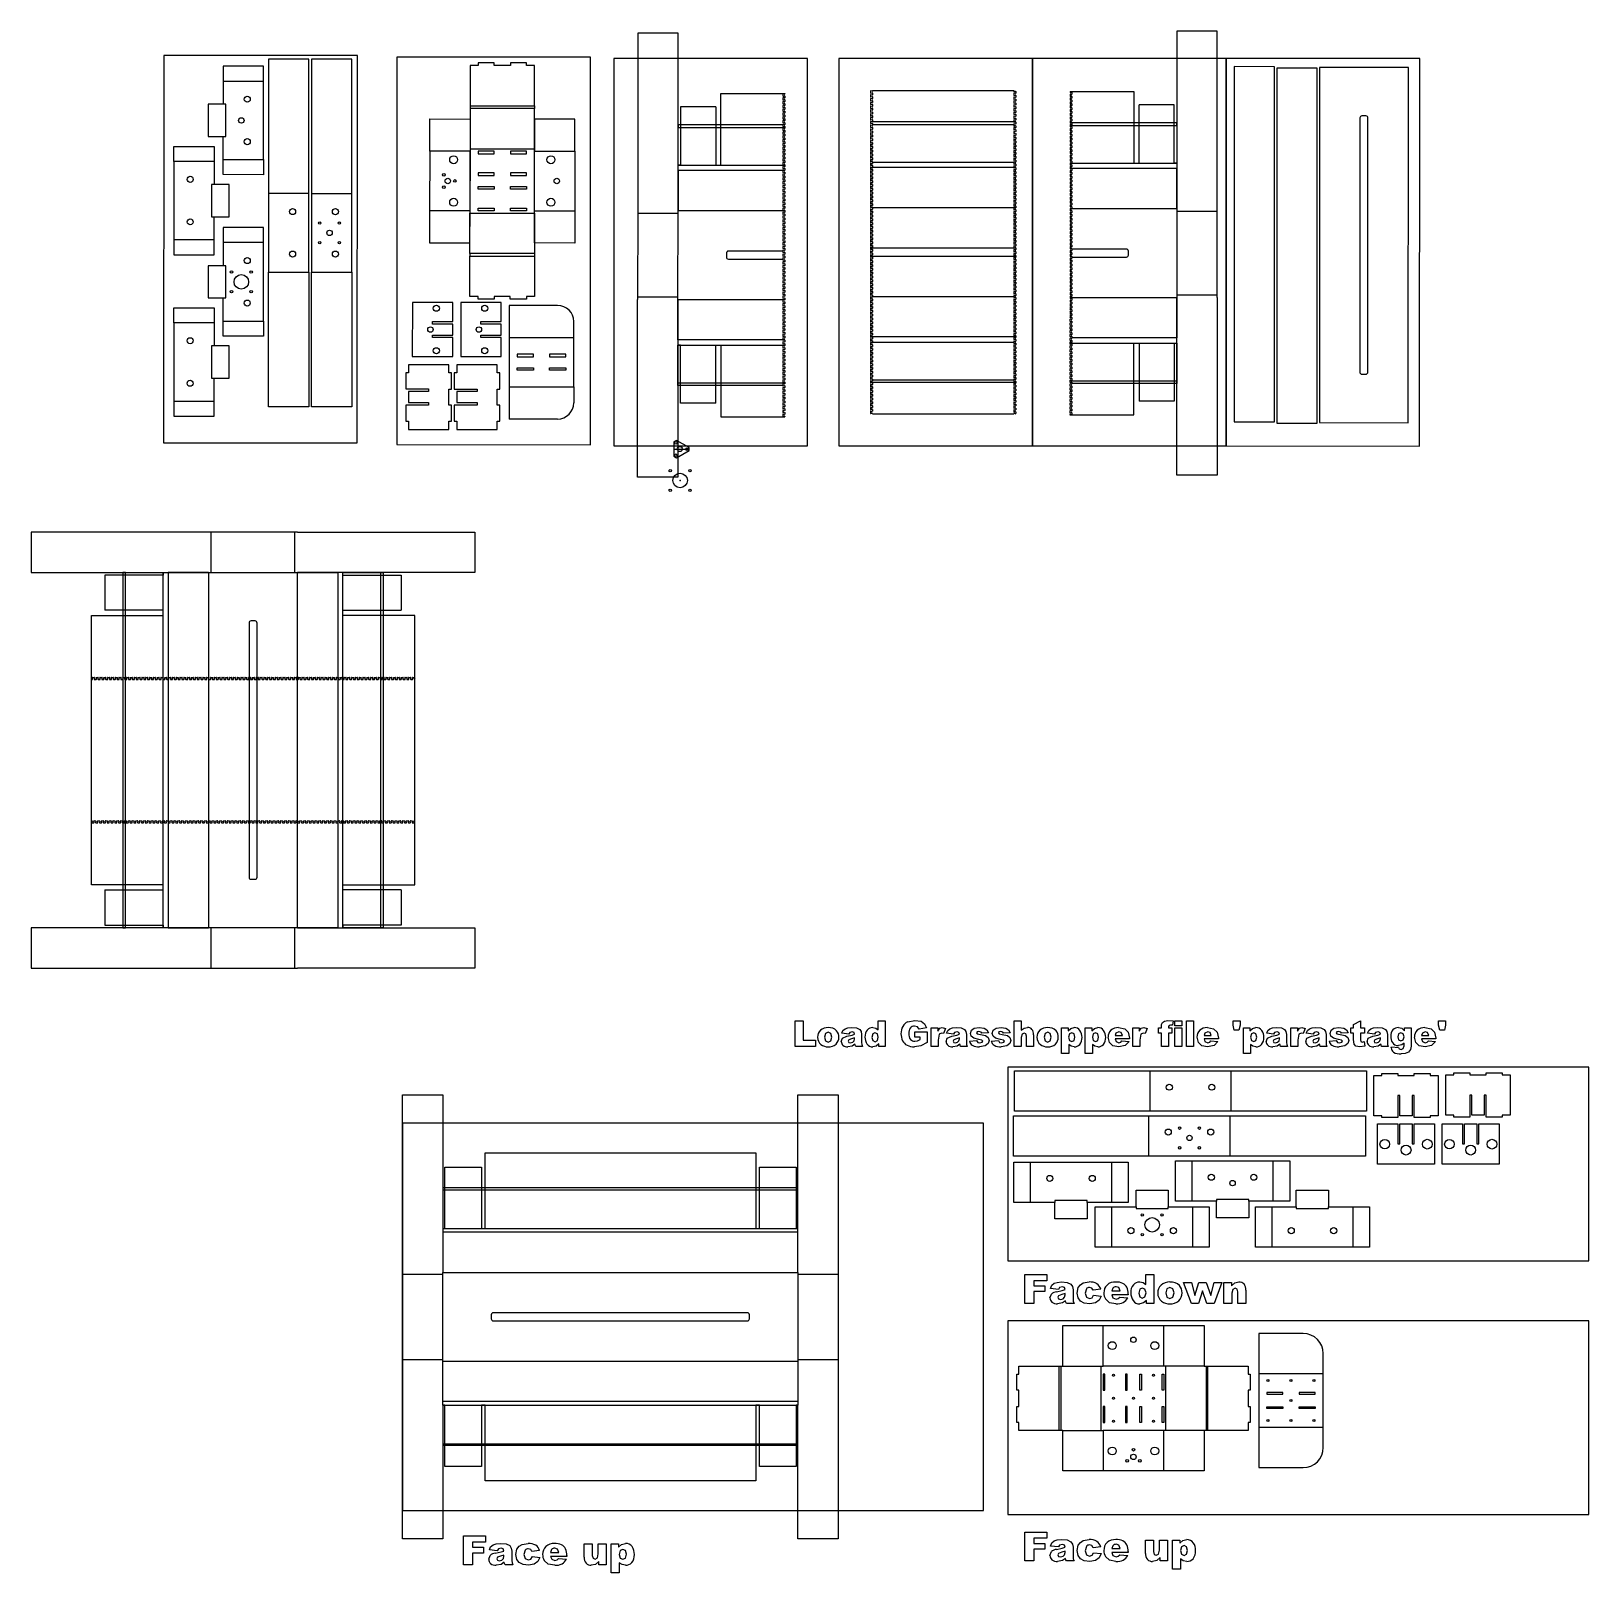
# Model space of a CAD drawing. Extents: x -47.4 to 49.1, y -49.9 to 45.6.
import ezdxf

# ---------------------------------------------------------------- set-up
doc = ezdxf.new("R2010")
doc.units = 0
doc.layers.get('0').update_dxf_attribs({"linetype": 'CONTINUOUS'})
for name, color, linetype in [('CUT', 5, 'CONTINUOUS'), ('DEFAULT', 7, 'CONTINUOUS'), ('REFERENCE_GEO', 7, 'CONTINUOUS'), ('SCORE', 1, 'CONTINUOUS')]:
    doc.layers.add(name, color=color, linetype=linetype)

msp = doc.modelspace()

# ---------------------------------------------------------------- linework, layer by layer
for p, q in [((-43.704, 5.434), (-43.646, 5.434)), ((-43.628, 5.46), (-43.65, 5.526)), ((-43.631, 5.552), (-43.58, 5.552)), ((-43.58, 5.552), (-43.528, 5.552)), ((-43.51, 5.526), (-43.532, 5.46)), ((-43.513, 5.434), (-43.41, 5.434)), ((-43.391, 5.46), (-43.414, 5.526)), ((-43.395, 5.552), (-43.343, 5.552)), ((-43.343, 5.552), (-43.292, 5.552)), ((-43.273, 5.526), (-43.295, 5.46)), ((-43.277, 5.434), (-43.174, 5.434)), ((-43.155, 5.46), (-43.177, 5.526)), ((-43.159, 5.552), (-43.107, 5.552)), ((-43.107, 5.552), (-43.056, 5.552)), ((-43.037, 5.526), (-43.059, 5.46)), ((-43.041, 5.434), (-42.938, 5.434)), ((-42.919, 5.46), (-42.941, 5.526)), ((-42.922, 5.552), (-42.871, 5.552)), ((-42.871, 5.552), (-42.82, 5.552)), ((-42.801, 5.526), (-42.823, 5.46)), ((-42.804, 5.434), (-42.701, 5.434)), ((-42.683, 5.46), (-42.705, 5.526)), ((-42.686, 5.552), (-42.635, 5.552)), ((-42.635, 5.552), (-42.583, 5.552)), ((-42.565, 5.526), (-42.587, 5.46)), ((-42.568, 5.434), (-42.465, 5.434)), ((-42.447, 5.46), (-42.469, 5.526)), ((-42.45, 5.552), (-42.399, 5.552)), ((-42.399, 5.552), (-42.347, 5.552)), ((-42.328, 5.526), (-42.351, 5.46)), ((-42.332, 5.434), (-42.229, 5.434)), ((-42.21, 5.46), (-42.232, 5.526)), ((-42.214, 5.552), (-42.162, 5.552)), ((-42.162, 5.552), (-42.111, 5.552)), ((-42.092, 5.526), (-42.114, 5.46)), ((-42.096, 5.434), (-41.993, 5.434)), ((-41.974, 5.46), (-41.996, 5.526)), ((-41.978, 5.552), (-41.926, 5.552)), ((-41.926, 5.552), (-41.875, 5.552)), ((-41.856, 5.526), (-41.878, 5.46)), ((-41.859, 5.434), (-41.757, 5.434)), ((-41.738, 5.46), (-41.76, 5.526)), ((-41.741, 5.552), (-41.69, 5.552)), ((-41.69, 5.552), (-41.638, 5.552)), ((-41.62, 5.526), (-41.642, 5.46)), ((-41.623, 5.434), (-41.52, 5.434)), ((-41.502, 5.46), (-41.524, 5.526)), ((-41.505, 5.552), (-41.454, 5.552)), ((-41.454, 5.552), (-41.402, 5.552)), ((-41.384, 5.526), (-41.406, 5.46)), ((-41.387, 5.434), (-41.284, 5.434)), ((-41.265, 5.46), (-41.288, 5.526)), ((-41.269, 5.552), (-41.217, 5.552)), ((-41.217, 5.552), (-41.166, 5.552)), ((-41.147, 5.526), (-41.169, 5.46)), ((-41.151, 5.434), (-41.048, 5.434)), ((-41.029, 5.46), (-41.051, 5.526)), ((-41.033, 5.552), (-40.981, 5.552)), ((-40.981, 5.552), (-40.93, 5.552)), ((-40.911, 5.526), (-40.933, 5.46)), ((-40.915, 5.434), (-40.812, 5.434)), ((-40.793, 5.46), (-40.815, 5.526)), ((-40.796, 5.552), (-40.745, 5.552)), ((-40.745, 5.552), (-40.694, 5.552)), ((-40.675, 5.526), (-40.697, 5.46)), ((-40.678, 5.434), (-40.575, 5.434)), ((-40.557, 5.46), (-40.579, 5.526)), ((-40.56, 5.552), (-40.509, 5.552)), ((-40.509, 5.552), (-40.457, 5.552)), ((-40.439, 5.526), (-40.461, 5.46)), ((-40.442, 5.434), (-40.339, 5.434)), ((-40.321, 5.46), (-40.343, 5.526)), ((-40.324, 5.552), (-40.273, 5.552)), ((-40.273, 5.552), (-40.221, 5.552)), ((-40.202, 5.526), (-40.225, 5.46)), ((-40.206, 5.434), (-40.103, 5.434)), ((-40.084, 5.46), (-40.106, 5.526)), ((-40.088, 5.552), (-40.036, 5.552)), ((-40.036, 5.552), (-39.985, 5.552)), ((-39.966, 5.526), (-39.988, 5.46)), ((-39.97, 5.434), (-39.867, 5.434)), ((-39.848, 5.46), (-39.87, 5.526)), ((-39.852, 5.552), (-39.8, 5.552)), ((-39.8, 5.552), (-39.749, 5.552)), ((-39.73, 5.526), (-39.752, 5.46)), ((-39.733, 5.434), (-39.631, 5.434)), ((-39.612, 5.46), (-39.634, 5.526)), ((-39.615, 5.552), (-39.564, 5.552)), ((-39.564, 5.552), (-39.512, 5.552)), ((-39.494, 5.526), (-39.516, 5.46)), ((-39.497, 5.434), (-39.394, 5.434)), ((-39.376, 5.46), (-39.398, 5.526)), ((-39.379, 5.552), (-39.328, 5.552)), ((-39.328, 5.552), (-39.276, 5.552)), ((-39.258, 5.526), (-39.28, 5.46)), ((-39.261, 5.434), (-39.158, 5.434)), ((-39.139, 5.46), (-39.162, 5.526)), ((-39.143, 5.552), (-39.091, 5.552)), ((-39.091, 5.552), (-39.04, 5.552)), ((-39.021, 5.526), (-39.043, 5.46)), ((-39.025, 5.434), (-38.922, 5.434)), ((-38.903, 5.46), (-38.925, 5.526)), ((-38.907, 5.552), (-38.855, 5.552)), ((-38.855, 5.552), (-38.804, 5.552)), ((-38.785, 5.526), (-38.807, 5.46)), ((-38.789, 5.434), (-38.686, 5.434)), ((-38.667, 5.46), (-38.689, 5.526)), ((-38.67, 5.552), (-38.619, 5.552)), ((-38.619, 5.552), (-38.568, 5.552)), ((-38.549, 5.526), (-38.571, 5.46)), ((-38.552, 5.434), (-38.449, 5.434)), ((-38.431, 5.46), (-38.453, 5.526)), ((-38.434, 5.552), (-38.383, 5.552)), ((-38.383, 5.552), (-38.331, 5.552)), ((-38.313, 5.526), (-38.335, 5.46)), ((-38.316, 5.434), (-38.213, 5.434)), ((-38.195, 5.46), (-38.217, 5.526)), ((-38.198, 5.552), (-38.147, 5.552)), ((-38.147, 5.552), (-38.095, 5.552)), ((-38.076, 5.526), (-38.099, 5.46)), ((-38.08, 5.434), (-37.977, 5.434)), ((-37.958, 5.46), (-37.98, 5.526)), ((-37.962, 5.552), (-37.91, 5.552)), ((-37.91, 5.552), (-37.859, 5.552)), ((-37.84, 5.526), (-37.862, 5.46)), ((-37.844, 5.434), (-37.741, 5.434)), ((-37.722, 5.46), (-37.744, 5.526)), ((-37.726, 5.552), (-37.674, 5.552)), ((-37.674, 5.552), (-37.623, 5.552)), ((-37.604, 5.526), (-37.626, 5.46)), ((-37.607, 5.434), (-37.505, 5.434)), ((-37.486, 5.46), (-37.508, 5.526)), ((-37.489, 5.552), (-37.438, 5.552)), ((-37.438, 5.552), (-37.386, 5.552)), ((-37.368, 5.526), (-37.39, 5.46)), ((-37.371, 5.434), (-37.268, 5.434)), ((-37.25, 5.46), (-37.272, 5.526)), ((-37.253, 5.552), (-37.202, 5.552)), ((-37.202, 5.552), (-37.15, 5.552)), ((-37.132, 5.526), (-37.154, 5.46)), ((-37.135, 5.434), (-37.032, 5.434)), ((-37.013, 5.46), (-37.036, 5.526)), ((-37.017, 5.552), (-36.965, 5.552)), ((-36.965, 5.552), (-36.914, 5.552)), ((-36.895, 5.526), (-36.917, 5.46)), ((-36.899, 5.434), (-36.796, 5.434)), ((-36.777, 5.46), (-36.799, 5.526)), ((-36.781, 5.552), (-36.729, 5.552)), ((-36.729, 5.552), (-36.678, 5.552)), ((-36.659, 5.526), (-36.681, 5.46)), ((-36.663, 5.434), (-36.56, 5.434)), ((-36.541, 5.46), (-36.563, 5.526)), ((-36.544, 5.552), (-36.493, 5.552)), ((-36.493, 5.552), (-36.442, 5.552)), ((-36.423, 5.526), (-36.445, 5.46)), ((-36.426, 5.434), (-36.323, 5.434)), ((-36.305, 5.46), (-36.327, 5.526)), ((-36.308, 5.552), (-36.257, 5.552)), ((-36.257, 5.552), (-36.205, 5.552)), ((-36.187, 5.526), (-36.209, 5.46)), ((-36.19, 5.434), (-36.087, 5.434)), ((-36.069, 5.46), (-36.091, 5.526)), ((-36.072, 5.552), (-36.021, 5.552)), ((-36.021, 5.552), (-35.969, 5.552)), ((-35.95, 5.526), (-35.973, 5.46)), ((-35.954, 5.434), (-35.851, 5.434)), ((-35.832, 5.46), (-35.854, 5.526)), ((-35.836, 5.552), (-35.784, 5.552)), ((-35.784, 5.552), (-35.733, 5.552)), ((-35.714, 5.526), (-35.736, 5.46)), ((-35.718, 5.434), (-35.615, 5.434)), ((-35.596, 5.46), (-35.618, 5.526)), ((-35.6, 5.552), (-35.548, 5.552)), ((-35.548, 5.552), (-35.497, 5.552)), ((-35.478, 5.526), (-35.5, 5.46)), ((-35.481, 5.434), (-35.379, 5.434)), ((-35.36, 5.46), (-35.382, 5.526)), ((-35.363, 5.552), (-35.312, 5.552)), ((-35.312, 5.552), (-35.26, 5.552)), ((-35.242, 5.526), (-35.264, 5.46)), ((-35.245, 5.434), (-35.142, 5.434)), ((-35.124, 5.46), (-35.146, 5.526)), ((-35.127, 5.552), (-35.076, 5.552)), ((-35.076, 5.552), (-35.024, 5.552)), ((-35.006, 5.526), (-35.028, 5.46)), ((-35.009, 5.434), (-34.906, 5.434)), ((-34.887, 5.46), (-34.91, 5.526)), ((-34.891, 5.552), (-34.839, 5.552)), ((-34.839, 5.552), (-34.788, 5.552)), ((-34.769, 5.526), (-34.791, 5.46)), ((-34.773, 5.434), (-34.67, 5.434)), ((-34.651, 5.46), (-34.673, 5.526)), ((-34.655, 5.552), (-34.603, 5.552)), ((-34.603, 5.552), (-34.552, 5.552)), ((-34.533, 5.526), (-34.555, 5.46)), ((-34.537, 5.434), (-34.434, 5.434)), ((-34.415, 5.46), (-34.437, 5.526)), ((-34.418, 5.552), (-34.367, 5.552)), ((-34.367, 5.552), (-34.316, 5.552)), ((-34.297, 5.526), (-34.319, 5.46)), ((-34.3, 5.434), (-34.197, 5.434)), ((-34.179, 5.46), (-34.201, 5.526)), ((-34.182, 5.552), (-34.131, 5.552)), ((-34.131, 5.552), (-34.079, 5.552)), ((-34.061, 5.526), (-34.083, 5.46)), ((-34.064, 5.434), (-33.961, 5.434)), ((-33.943, 5.46), (-33.965, 5.526)), ((-33.946, 5.552), (-33.895, 5.552)), ((-33.895, 5.552), (-33.843, 5.552)), ((-33.824, 5.526), (-33.847, 5.46)), ((-33.828, 5.434), (-33.725, 5.434)), ((-33.706, 5.46), (-33.728, 5.526)), ((-33.71, 5.552), (-33.658, 5.552)), ((-33.658, 5.552), (-33.607, 5.552)), ((-33.588, 5.526), (-33.61, 5.46)), ((-33.592, 5.434), (-33.489, 5.434)), ((-33.47, 5.46), (-33.492, 5.526)), ((-33.474, 5.552), (-33.422, 5.552)), ((-33.422, 5.552), (-33.371, 5.552)), ((-33.352, 5.526), (-33.374, 5.46)), ((-33.355, 5.434), (-33.253, 5.434)), ((-33.234, 5.46), (-33.256, 5.526)), ((-33.237, 5.552), (-33.186, 5.552)), ((-33.186, 5.552), (-33.134, 5.552)), ((-33.116, 5.526), (-33.138, 5.46)), ((-33.119, 5.434), (-33.016, 5.434)), ((-32.998, 5.46), (-33.02, 5.526)), ((-33.001, 5.552), (-32.95, 5.552)), ((-32.95, 5.552), (-32.898, 5.552)), ((-32.88, 5.526), (-32.902, 5.46)), ((-32.883, 5.434), (-32.78, 5.434)), ((-32.761, 5.46), (-32.784, 5.526)), ((-32.765, 5.552), (-32.713, 5.552)), ((-32.713, 5.552), (-32.662, 5.552)), ((-32.643, 5.526), (-32.665, 5.46)), ((-32.647, 5.434), (-32.544, 5.434)), ((-32.525, 5.46), (-32.547, 5.526)), ((-32.529, 5.552), (-32.477, 5.552)), ((-32.477, 5.552), (-32.426, 5.552)), ((-32.407, 5.526), (-32.429, 5.46)), ((-32.411, 5.434), (-32.308, 5.434)), ((-32.289, 5.46), (-32.311, 5.526)), ((-32.292, 5.552), (-32.241, 5.552)), ((-32.241, 5.552), (-32.19, 5.552)), ((-32.171, 5.526), (-32.193, 5.46)), ((-32.174, 5.434), (-32.072, 5.434)), ((-32.053, 5.46), (-32.075, 5.526)), ((-32.056, 5.552), (-32.005, 5.552)), ((-32.005, 5.552), (-31.953, 5.552)), ((-31.935, 5.526), (-31.957, 5.46)), ((-31.938, 5.434), (-31.835, 5.434)), ((-31.817, 5.46), (-31.839, 5.526)), ((-31.82, 5.552), (-31.769, 5.552)), ((-31.769, 5.552), (-31.717, 5.552)), ((-31.698, 5.526), (-31.721, 5.46)), ((-31.702, 5.434), (-31.599, 5.434)), ((-31.58, 5.46), (-31.602, 5.526)), ((-31.584, 5.552), (-31.532, 5.552)), ((-31.532, 5.552), (-31.481, 5.552)), ((-31.462, 5.526), (-31.484, 5.46)), ((-31.466, 5.434), (-31.363, 5.434)), ((-31.344, 5.46), (-31.366, 5.526)), ((-31.348, 5.552), (-31.296, 5.552)), ((-31.296, 5.552), (-31.245, 5.552)), ((-31.226, 5.526), (-31.248, 5.46)), ((-31.229, 5.434), (-31.127, 5.434)), ((-31.108, 5.46), (-31.13, 5.526)), ((-31.111, 5.552), (-31.06, 5.552)), ((-31.06, 5.552), (-31.009, 5.552)), ((-30.99, 5.526), (-31.012, 5.46)), ((-30.993, 5.434), (-30.89, 5.434)), ((-30.872, 5.46), (-30.894, 5.526)), ((-30.875, 5.552), (-30.824, 5.552)), ((-30.824, 5.552), (-30.772, 5.552)), ((-30.754, 5.526), (-30.776, 5.46)), ((-30.757, 5.434), (-30.654, 5.434)), ((-30.636, 5.46), (-30.658, 5.526)), ((-30.639, 5.552), (-30.588, 5.552)), ((-30.588, 5.552), (-30.536, 5.552)), ((-30.517, 5.526), (-30.539, 5.46)), ((-30.521, 5.434), (-30.418, 5.434)), ((-30.399, 5.46), (-30.421, 5.526)), ((-30.403, 5.552), (-30.351, 5.552)), ((-30.351, 5.552), (-30.3, 5.552)), ((-30.281, 5.526), (-30.303, 5.46)), ((-30.285, 5.434), (-30.182, 5.434)), ((-30.163, 5.46), (-30.185, 5.526)), ((-30.166, 5.552), (-30.115, 5.552)), ((-30.115, 5.552), (-30.064, 5.552)), ((-30.045, 5.526), (-30.067, 5.46)), ((-30.048, 5.434), (-29.946, 5.434)), ((-29.927, 5.46), (-29.949, 5.526)), ((-29.93, 5.552), (-29.879, 5.552)), ((-29.879, 5.552), (-29.827, 5.552)), ((-29.809, 5.526), (-29.831, 5.46)), ((-29.812, 5.434), (-29.709, 5.434)), ((-29.691, 5.46), (-29.713, 5.526)), ((-29.694, 5.552), (-29.643, 5.552)), ((-29.643, 5.552), (-29.591, 5.552)), ((-29.573, 5.526), (-29.595, 5.46)), ((-29.576, 5.434), (-29.473, 5.434)), ((-29.454, 5.46), (-29.477, 5.526)), ((-29.458, 5.552), (-29.406, 5.552)), ((-29.406, 5.552), (-29.355, 5.552)), ((-29.336, 5.526), (-29.358, 5.46)), ((-29.34, 5.434), (-29.237, 5.434)), ((-29.218, 5.46), (-29.24, 5.526)), ((-29.222, 5.552), (-29.17, 5.552)), ((-29.17, 5.552), (-29.119, 5.552)), ((-29.1, 5.526), (-29.122, 5.46)), ((-29.103, 5.434), (-29.001, 5.434)), ((-28.982, 5.46), (-29.004, 5.526)), ((-28.985, 5.552), (-28.934, 5.552)), ((-28.934, 5.552), (-28.883, 5.552)), ((-28.864, 5.526), (-28.886, 5.46)), ((-28.867, 5.434), (-28.764, 5.434)), ((-28.746, 5.46), (-28.768, 5.526)), ((-28.749, 5.552), (-28.698, 5.552)), ((-28.698, 5.552), (-28.646, 5.552)), ((-28.628, 5.526), (-28.65, 5.46)), ((-28.631, 5.434), (-28.528, 5.434)), ((-28.51, 5.46), (-28.532, 5.526)), ((-28.513, 5.552), (-28.462, 5.552)), ((-28.462, 5.552), (-28.41, 5.552)), ((-28.391, 5.526), (-28.414, 5.46)), ((-28.395, 5.434), (-28.292, 5.434)), ((-28.273, 5.46), (-28.295, 5.526)), ((-28.277, 5.552), (-28.225, 5.552)), ((-28.225, 5.552), (-28.174, 5.552)), ((-28.155, 5.526), (-28.177, 5.46)), ((-28.159, 5.434), (-28.056, 5.434)), ((-28.037, 5.46), (-28.059, 5.526)), ((-28.041, 5.552), (-27.989, 5.552)), ((-27.989, 5.552), (-27.938, 5.552)), ((-27.919, 5.526), (-27.941, 5.46)), ((-27.922, 5.434), (-27.82, 5.434)), ((-27.801, 5.46), (-27.823, 5.526)), ((-27.804, 5.552), (-27.753, 5.552)), ((-27.753, 5.552), (-27.701, 5.552)), ((-27.683, 5.526), (-27.705, 5.46)), ((-27.686, 5.434), (-27.583, 5.434)), ((-27.565, 5.46), (-27.587, 5.526)), ((-27.568, 5.552), (-27.517, 5.552)), ((-27.517, 5.552), (-27.465, 5.552)), ((-27.447, 5.526), (-27.469, 5.46)), ((-27.45, 5.434), (-27.347, 5.434)), ((-27.328, 5.46), (-27.351, 5.526)), ((-27.332, 5.552), (-27.28, 5.552)), ((-27.28, 5.552), (-27.229, 5.552)), ((-27.21, 5.526), (-27.232, 5.46)), ((-27.214, 5.434), (-27.111, 5.434)), ((-27.092, 5.46), (-27.114, 5.526)), ((-27.096, 5.552), (-27.044, 5.552)), ((-27.044, 5.552), (-26.993, 5.552)), ((-26.974, 5.526), (-26.996, 5.46)), ((-26.978, 5.434), (-26.875, 5.434)), ((-26.856, 5.46), (-26.878, 5.526)), ((-26.859, 5.552), (-26.808, 5.552)), ((-26.808, 5.552), (-26.757, 5.552)), ((-26.738, 5.526), (-26.76, 5.46)), ((-26.741, 5.434), (-26.638, 5.434)), ((-26.62, 5.46), (-26.642, 5.526)), ((-26.623, 5.552), (-26.572, 5.552)), ((-26.572, 5.552), (-26.52, 5.552)), ((-26.502, 5.526), (-26.524, 5.46)), ((-26.505, 5.434), (-26.402, 5.434)), ((-26.384, 5.46), (-26.406, 5.526)), ((-26.387, 5.552), (-26.336, 5.552)), ((-26.336, 5.552), (-26.284, 5.552)), ((-26.265, 5.526), (-26.288, 5.46)), ((-26.269, 5.434), (-26.166, 5.434)), ((-26.147, 5.46), (-26.169, 5.526)), ((-26.151, 5.552), (-26.099, 5.552)), ((-26.099, 5.552), (-26.048, 5.552)), ((-26.029, 5.526), (-26.051, 5.46)), ((-26.033, 5.434), (-25.93, 5.434)), ((-25.911, 5.46), (-25.933, 5.526)), ((-25.915, 5.552), (-25.863, 5.552)), ((-25.863, 5.552), (-25.812, 5.552)), ((-25.793, 5.526), (-25.815, 5.46)), ((-25.796, 5.434), (-25.694, 5.434)), ((-25.675, 5.46), (-25.697, 5.526)), ((-25.678, 5.552), (-25.627, 5.552)), ((-25.627, 5.552), (-25.575, 5.552)), ((-25.557, 5.526), (-25.579, 5.46)), ((-25.56, 5.434), (-25.457, 5.434)), ((-25.439, 5.46), (-25.461, 5.526)), ((-25.442, 5.552), (-25.391, 5.552)), ((-25.391, 5.552), (-25.339, 5.552)), ((-25.321, 5.526), (-25.343, 5.46)), ((-25.324, 5.434), (-25.221, 5.434)), ((-25.202, 5.46), (-25.225, 5.526)), ((-25.206, 5.552), (-25.154, 5.552)), ((-25.154, 5.552), (-25.103, 5.552)), ((-25.084, 5.526), (-25.106, 5.46)), ((-25.088, 5.434), (-24.985, 5.434)), ((-24.966, 5.46), (-24.988, 5.526)), ((-24.97, 5.552), (-24.918, 5.552)), ((-24.918, 5.552), (-24.867, 5.552)), ((-24.848, 5.526), (-24.87, 5.46)), ((-24.852, 5.434), (-24.749, 5.434)), ((-24.73, 5.46), (-24.752, 5.526)), ((-24.733, 5.552), (-24.682, 5.552)), ((-24.682, 5.552), (-24.631, 5.552)), ((-24.612, 5.526), (-24.634, 5.46)), ((-24.615, 5.434), (-24.512, 5.434)), ((-24.494, 5.46), (-24.516, 5.526)), ((-24.497, 5.552), (-24.446, 5.552)), ((-24.446, 5.552), (-24.394, 5.552)), ((-24.376, 5.526), (-24.398, 5.46)), ((-24.379, 5.434), (-24.276, 5.434)), ((-24.258, 5.46), (-24.28, 5.526)), ((-24.261, 5.552), (-24.21, 5.552)), ((-24.21, 5.552), (-24.158, 5.552)), ((-24.139, 5.526), (-24.162, 5.46)), ((-24.143, 5.434), (-24.04, 5.434)), ((-24.021, 5.46), (-24.043, 5.526)), ((-24.025, 5.552), (-23.973, 5.552)), ((-23.973, 5.552), (-23.922, 5.552)), ((-23.903, 5.526), (-23.925, 5.46)), ((-23.907, 5.434), (-23.804, 5.434)), ((-23.785, 5.46), (-23.807, 5.526)), ((-23.789, 5.552), (-23.737, 5.552)), ((-23.737, 5.552), (-23.686, 5.552)), ((-23.667, 5.526), (-23.689, 5.46)), ((-23.67, 5.434), (-23.664, 5.434)), ((-43.704, -3.33), (-43.672, -3.33)), ((-43.653, -3.356), (-43.675, -3.422)), ((-43.657, -3.448), (-43.554, -3.448)), ((-43.535, -3.422), (-43.557, -3.356)), ((-43.539, -3.33), (-43.487, -3.33)), ((-43.487, -3.33), (-43.436, -3.33)), ((-43.417, -3.356), (-43.439, -3.422)), ((-43.421, -3.448), (-43.318, -3.448)), ((-43.299, -3.422), (-43.321, -3.356)), ((-43.302, -3.33), (-43.251, -3.33)), ((-43.251, -3.33), (-43.2, -3.33)), ((-43.181, -3.356), (-43.203, -3.422)), ((-43.184, -3.448), (-43.081, -3.448)), ((-43.063, -3.422), (-43.085, -3.356)), ((-43.066, -3.33), (-43.015, -3.33)), ((-43.015, -3.33), (-42.963, -3.33)), ((-42.945, -3.356), (-42.967, -3.422)), ((-42.948, -3.448), (-42.845, -3.448)), ((-42.827, -3.422), (-42.849, -3.356)), ((-42.83, -3.33), (-42.779, -3.33)), ((-42.779, -3.33), (-42.727, -3.33)), ((-42.708, -3.356), (-42.731, -3.422)), ((-42.712, -3.448), (-42.609, -3.448)), ((-42.59, -3.422), (-42.612, -3.356)), ((-42.594, -3.33), (-42.542, -3.33)), ((-42.542, -3.33), (-42.491, -3.33)), ((-42.472, -3.356), (-42.494, -3.422)), ((-42.476, -3.448), (-42.373, -3.448)), ((-42.354, -3.422), (-42.376, -3.356)), ((-42.358, -3.33), (-42.306, -3.33)), ((-42.306, -3.33), (-42.255, -3.33)), ((-42.236, -3.356), (-42.258, -3.422)), ((-42.239, -3.448), (-42.137, -3.448)), ((-42.118, -3.422), (-42.14, -3.356)), ((-42.121, -3.33), (-42.07, -3.33)), ((-42.07, -3.33), (-42.018, -3.33)), ((-42, -3.356), (-42.022, -3.422)), ((-42.003, -3.448), (-41.9, -3.448)), ((-41.882, -3.422), (-41.904, -3.356)), ((-41.885, -3.33), (-41.834, -3.33)), ((-41.834, -3.33), (-41.782, -3.33)), ((-41.764, -3.356), (-41.786, -3.422)), ((-41.767, -3.448), (-41.664, -3.448)), ((-41.645, -3.422), (-41.668, -3.356)), ((-41.649, -3.33), (-41.597, -3.33)), ((-41.597, -3.33), (-41.546, -3.33)), ((-41.527, -3.356), (-41.549, -3.422)), ((-41.531, -3.448), (-41.428, -3.448)), ((-41.409, -3.422), (-41.431, -3.356)), ((-41.413, -3.33), (-41.361, -3.33)), ((-41.361, -3.33), (-41.31, -3.33)), ((-41.291, -3.356), (-41.313, -3.422)), ((-41.295, -3.448), (-41.192, -3.448)), ((-41.173, -3.422), (-41.195, -3.356)), ((-41.176, -3.33), (-41.125, -3.33)), ((-41.125, -3.33), (-41.074, -3.33)), ((-41.055, -3.356), (-41.077, -3.422)), ((-41.058, -3.448), (-40.955, -3.448)), ((-40.937, -3.422), (-40.959, -3.356)), ((-40.94, -3.33), (-40.889, -3.33)), ((-40.889, -3.33), (-40.837, -3.33)), ((-40.819, -3.356), (-40.841, -3.422)), ((-40.822, -3.448), (-40.719, -3.448)), ((-40.701, -3.422), (-40.723, -3.356)), ((-40.704, -3.33), (-40.653, -3.33)), ((-40.653, -3.33), (-40.601, -3.33)), ((-40.582, -3.356), (-40.605, -3.422)), ((-40.586, -3.448), (-40.483, -3.448)), ((-40.464, -3.422), (-40.486, -3.356)), ((-40.468, -3.33), (-40.416, -3.33)), ((-40.416, -3.33), (-40.365, -3.33)), ((-40.346, -3.356), (-40.368, -3.422)), ((-40.35, -3.448), (-40.247, -3.448)), ((-40.228, -3.422), (-40.25, -3.356)), ((-40.232, -3.33), (-40.18, -3.33)), ((-40.18, -3.33), (-40.129, -3.33)), ((-40.11, -3.356), (-40.132, -3.422)), ((-40.113, -3.448), (-40.011, -3.448)), ((-39.992, -3.422), (-40.014, -3.356)), ((-39.995, -3.33), (-39.944, -3.33)), ((-39.944, -3.33), (-39.892, -3.33)), ((-39.874, -3.356), (-39.896, -3.422)), ((-39.877, -3.448), (-39.774, -3.448)), ((-39.756, -3.422), (-39.778, -3.356)), ((-39.759, -3.33), (-39.708, -3.33)), ((-39.708, -3.33), (-39.656, -3.33)), ((-39.638, -3.356), (-39.66, -3.422)), ((-39.641, -3.448), (-39.538, -3.448)), ((-39.519, -3.422), (-39.542, -3.356)), ((-39.523, -3.33), (-39.471, -3.33)), ((-39.471, -3.33), (-39.42, -3.33)), ((-39.401, -3.356), (-39.423, -3.422)), ((-39.405, -3.448), (-39.302, -3.448)), ((-39.283, -3.422), (-39.305, -3.356)), ((-39.287, -3.33), (-39.235, -3.33)), ((-39.235, -3.33), (-39.184, -3.33)), ((-39.165, -3.356), (-39.187, -3.422)), ((-39.169, -3.448), (-39.066, -3.448)), ((-39.047, -3.422), (-39.069, -3.356)), ((-39.05, -3.33), (-38.999, -3.33)), ((-38.999, -3.33), (-38.948, -3.33)), ((-38.929, -3.356), (-38.951, -3.422)), ((-38.932, -3.448), (-38.83, -3.448)), ((-38.811, -3.422), (-38.833, -3.356)), ((-38.814, -3.33), (-38.763, -3.33)), ((-38.763, -3.33), (-38.711, -3.33)), ((-38.693, -3.356), (-38.715, -3.422)), ((-38.696, -3.448), (-38.593, -3.448)), ((-38.575, -3.422), (-38.597, -3.356)), ((-38.578, -3.33), (-38.527, -3.33)), ((-38.527, -3.33), (-38.475, -3.33)), ((-38.456, -3.356), (-38.479, -3.422)), ((-38.46, -3.448), (-38.357, -3.448)), ((-38.338, -3.422), (-38.36, -3.356)), ((-38.342, -3.33), (-38.29, -3.33)), ((-38.29, -3.33), (-38.239, -3.33)), ((-38.22, -3.356), (-38.242, -3.422)), ((-38.224, -3.448), (-38.121, -3.448)), ((-38.102, -3.422), (-38.124, -3.356)), ((-38.106, -3.33), (-38.054, -3.33)), ((-38.054, -3.33), (-38.003, -3.33)), ((-37.984, -3.356), (-38.006, -3.422)), ((-37.987, -3.448), (-37.885, -3.448)), ((-37.866, -3.422), (-37.888, -3.356)), ((-37.869, -3.33), (-37.818, -3.33)), ((-37.818, -3.33), (-37.767, -3.33)), ((-37.748, -3.356), (-37.77, -3.422)), ((-37.751, -3.448), (-37.648, -3.448)), ((-37.63, -3.422), (-37.652, -3.356)), ((-37.633, -3.33), (-37.582, -3.33)), ((-37.582, -3.33), (-37.53, -3.33)), ((-37.512, -3.356), (-37.534, -3.422)), ((-37.515, -3.448), (-37.412, -3.448)), ((-37.394, -3.422), (-37.416, -3.356)), ((-37.397, -3.33), (-37.345, -3.33)), ((-37.345, -3.33), (-37.294, -3.33)), ((-37.275, -3.356), (-37.297, -3.422)), ((-37.279, -3.448), (-37.176, -3.448)), ((-37.157, -3.422), (-37.179, -3.356)), ((-37.161, -3.33), (-37.109, -3.33)), ((-37.109, -3.33), (-37.058, -3.33)), ((-37.039, -3.356), (-37.061, -3.422)), ((-37.043, -3.448), (-36.94, -3.448)), ((-36.921, -3.422), (-36.943, -3.356)), ((-36.924, -3.33), (-36.873, -3.33)), ((-36.873, -3.33), (-36.822, -3.33)), ((-36.803, -3.356), (-36.825, -3.422)), ((-36.806, -3.448), (-36.704, -3.448)), ((-36.685, -3.422), (-36.707, -3.356)), ((-36.688, -3.33), (-36.637, -3.33)), ((-36.637, -3.33), (-36.585, -3.33)), ((-36.567, -3.356), (-36.589, -3.422)), ((-36.57, -3.448), (-36.467, -3.448)), ((-36.449, -3.422), (-36.471, -3.356)), ((-36.452, -3.33), (-36.401, -3.33)), ((-36.401, -3.33), (-36.349, -3.33)), ((-36.331, -3.356), (-36.353, -3.422)), ((-36.334, -3.448), (-36.231, -3.448)), ((-36.212, -3.422), (-36.234, -3.356)), ((-36.216, -3.33), (-36.164, -3.33)), ((-36.164, -3.33), (-36.113, -3.33)), ((-36.094, -3.356), (-36.116, -3.422)), ((-36.098, -3.448), (-35.995, -3.448)), ((-35.976, -3.422), (-35.998, -3.356)), ((-35.98, -3.33), (-35.928, -3.33)), ((-35.928, -3.33), (-35.877, -3.33)), ((-35.858, -3.356), (-35.88, -3.422)), ((-35.861, -3.448), (-35.759, -3.448)), ((-35.74, -3.422), (-35.762, -3.356)), ((-35.743, -3.33), (-35.692, -3.33)), ((-35.692, -3.33), (-35.641, -3.33)), ((-35.622, -3.356), (-35.644, -3.422)), ((-35.625, -3.448), (-35.522, -3.448)), ((-35.504, -3.422), (-35.526, -3.356)), ((-35.507, -3.33), (-35.456, -3.33)), ((-35.456, -3.33), (-35.404, -3.33)), ((-35.386, -3.356), (-35.408, -3.422)), ((-35.389, -3.448), (-35.286, -3.448)), ((-35.268, -3.422), (-35.29, -3.356)), ((-35.271, -3.33), (-35.22, -3.33)), ((-35.22, -3.33), (-35.168, -3.33)), ((-35.149, -3.356), (-35.172, -3.422)), ((-35.153, -3.448), (-35.05, -3.448)), ((-35.031, -3.422), (-35.053, -3.356)), ((-35.035, -3.33), (-34.983, -3.33)), ((-34.983, -3.33), (-34.932, -3.33)), ((-34.913, -3.356), (-34.935, -3.422)), ((-34.917, -3.448), (-34.814, -3.448)), ((-34.795, -3.422), (-34.817, -3.356)), ((-34.799, -3.33), (-34.747, -3.33)), ((-34.747, -3.33), (-34.696, -3.33)), ((-34.677, -3.356), (-34.699, -3.422)), ((-34.68, -3.448), (-34.578, -3.448)), ((-34.559, -3.422), (-34.581, -3.356)), ((-34.562, -3.33), (-34.511, -3.33)), ((-34.511, -3.33), (-34.459, -3.33)), ((-34.441, -3.356), (-34.463, -3.422)), ((-34.444, -3.448), (-34.341, -3.448)), ((-34.323, -3.422), (-34.345, -3.356)), ((-34.326, -3.33), (-34.275, -3.33)), ((-34.275, -3.33), (-34.223, -3.33)), ((-34.205, -3.356), (-34.227, -3.422)), ((-34.208, -3.448), (-34.105, -3.448)), ((-34.086, -3.422), (-34.109, -3.356)), ((-34.09, -3.33), (-34.038, -3.33)), ((-34.038, -3.33), (-33.987, -3.33)), ((-33.968, -3.356), (-33.99, -3.422)), ((-33.972, -3.448), (-33.869, -3.448)), ((-33.85, -3.422), (-33.872, -3.356)), ((-33.854, -3.33), (-33.802, -3.33)), ((-33.802, -3.33), (-33.751, -3.33)), ((-33.732, -3.356), (-33.754, -3.422)), ((-33.736, -3.448), (-33.633, -3.448)), ((-33.614, -3.422), (-33.636, -3.356)), ((-33.617, -3.33), (-33.566, -3.33)), ((-33.566, -3.33), (-33.515, -3.33)), ((-33.496, -3.356), (-33.518, -3.422)), ((-33.499, -3.448), (-33.396, -3.448)), ((-33.378, -3.422), (-33.4, -3.356)), ((-33.381, -3.33), (-33.33, -3.33)), ((-33.33, -3.33), (-33.278, -3.33)), ((-33.26, -3.356), (-33.282, -3.422)), ((-33.263, -3.448), (-33.16, -3.448)), ((-33.142, -3.422), (-33.164, -3.356)), ((-33.145, -3.33), (-33.094, -3.33)), ((-33.094, -3.33), (-33.042, -3.33)), ((-33.023, -3.356), (-33.046, -3.422)), ((-33.027, -3.448), (-32.924, -3.448)), ((-32.905, -3.422), (-32.927, -3.356)), ((-32.909, -3.33), (-32.857, -3.33)), ((-32.857, -3.33), (-32.806, -3.33)), ((-32.787, -3.356), (-32.809, -3.422)), ((-32.791, -3.448), (-32.688, -3.448)), ((-32.669, -3.422), (-32.691, -3.356)), ((-32.673, -3.33), (-32.621, -3.33)), ((-32.621, -3.33), (-32.57, -3.33)), ((-32.551, -3.356), (-32.573, -3.422)), ((-32.554, -3.448), (-32.452, -3.448)), ((-32.433, -3.422), (-32.455, -3.356)), ((-32.436, -3.33), (-32.385, -3.33)), ((-32.385, -3.33), (-32.333, -3.33)), ((-32.315, -3.356), (-32.337, -3.422)), ((-32.318, -3.448), (-32.215, -3.448)), ((-32.197, -3.422), (-32.219, -3.356)), ((-32.2, -3.33), (-32.149, -3.33)), ((-32.149, -3.33), (-32.097, -3.33)), ((-32.079, -3.356), (-32.101, -3.422)), ((-32.082, -3.448), (-31.979, -3.448)), ((-31.96, -3.422), (-31.983, -3.356)), ((-31.964, -3.33), (-31.912, -3.33)), ((-31.912, -3.33), (-31.861, -3.33)), ((-31.842, -3.356), (-31.864, -3.422)), ((-31.846, -3.448), (-31.743, -3.448)), ((-31.724, -3.422), (-31.746, -3.356)), ((-31.728, -3.33), (-31.676, -3.33)), ((-31.676, -3.33), (-31.625, -3.33)), ((-31.606, -3.356), (-31.628, -3.422)), ((-31.61, -3.448), (-31.507, -3.448)), ((-31.488, -3.422), (-31.51, -3.356)), ((-31.491, -3.33), (-31.44, -3.33)), ((-31.44, -3.33), (-31.389, -3.33)), ((-31.37, -3.356), (-31.392, -3.422)), ((-31.373, -3.448), (-31.27, -3.448)), ((-31.252, -3.422), (-31.274, -3.356)), ((-31.255, -3.33), (-31.204, -3.33)), ((-31.204, -3.33), (-31.152, -3.33)), ((-31.134, -3.356), (-31.156, -3.422)), ((-31.137, -3.448), (-31.034, -3.448)), ((-31.016, -3.422), (-31.038, -3.356)), ((-31.019, -3.33), (-30.968, -3.33)), ((-30.968, -3.33), (-30.916, -3.33)), ((-30.897, -3.356), (-30.92, -3.422)), ((-30.901, -3.448), (-30.798, -3.448)), ((-30.779, -3.422), (-30.801, -3.356)), ((-30.783, -3.33), (-30.731, -3.33)), ((-30.731, -3.33), (-30.68, -3.33)), ((-30.661, -3.356), (-30.683, -3.422)), ((-30.665, -3.448), (-30.562, -3.448)), ((-30.543, -3.422), (-30.565, -3.356)), ((-30.547, -3.33), (-30.495, -3.33)), ((-30.495, -3.33), (-30.444, -3.33)), ((-30.425, -3.356), (-30.447, -3.422)), ((-30.428, -3.448), (-30.326, -3.448)), ((-30.307, -3.422), (-30.329, -3.356)), ((-30.31, -3.33), (-30.259, -3.33)), ((-30.259, -3.33), (-30.207, -3.33)), ((-30.189, -3.356), (-30.211, -3.422)), ((-30.192, -3.448), (-30.089, -3.448)), ((-30.071, -3.422), (-30.093, -3.356)), ((-30.074, -3.33), (-30.023, -3.33)), ((-30.023, -3.33), (-29.971, -3.33)), ((-29.953, -3.356), (-29.975, -3.422)), ((-29.956, -3.448), (-29.853, -3.448)), ((-29.834, -3.422), (-29.857, -3.356)), ((-29.838, -3.33), (-29.786, -3.33)), ((-29.786, -3.33), (-29.735, -3.33)), ((-29.716, -3.356), (-29.738, -3.422)), ((-29.72, -3.448), (-29.617, -3.448)), ((-29.598, -3.422), (-29.62, -3.356)), ((-29.602, -3.33), (-29.55, -3.33)), ((-29.55, -3.33), (-29.499, -3.33)), ((-29.48, -3.356), (-29.502, -3.422)), ((-29.484, -3.448), (-29.381, -3.448)), ((-29.362, -3.422), (-29.384, -3.356)), ((-29.365, -3.33), (-29.314, -3.33)), ((-29.314, -3.33), (-29.263, -3.33)), ((-29.244, -3.356), (-29.266, -3.422)), ((-29.247, -3.448), (-29.144, -3.448)), ((-29.126, -3.422), (-29.148, -3.356)), ((-29.129, -3.33), (-29.078, -3.33)), ((-29.078, -3.33), (-29.026, -3.33)), ((-29.008, -3.356), (-29.03, -3.422)), ((-29.011, -3.448), (-28.908, -3.448)), ((-28.89, -3.422), (-28.912, -3.356)), ((-28.893, -3.33), (-28.842, -3.33)), ((-28.842, -3.33), (-28.79, -3.33)), ((-28.771, -3.356), (-28.794, -3.422)), ((-28.775, -3.448), (-28.672, -3.448)), ((-28.653, -3.422), (-28.675, -3.356)), ((-28.657, -3.33), (-28.605, -3.33)), ((-28.605, -3.33), (-28.554, -3.33)), ((-28.535, -3.356), (-28.557, -3.422)), ((-28.539, -3.448), (-28.436, -3.448)), ((-28.417, -3.422), (-28.439, -3.356)), ((-28.421, -3.33), (-28.369, -3.33)), ((-28.369, -3.33), (-28.318, -3.33)), ((-28.299, -3.356), (-28.321, -3.422)), ((-28.302, -3.448), (-28.2, -3.448)), ((-28.181, -3.422), (-28.203, -3.356)), ((-28.184, -3.33), (-28.133, -3.33)), ((-28.133, -3.33), (-28.081, -3.33)), ((-28.063, -3.356), (-28.085, -3.422)), ((-28.066, -3.448), (-27.963, -3.448)), ((-27.945, -3.422), (-27.967, -3.356)), ((-27.948, -3.33), (-27.897, -3.33)), ((-27.897, -3.33), (-27.845, -3.33)), ((-27.827, -3.356), (-27.849, -3.422)), ((-27.83, -3.448), (-27.727, -3.448)), ((-27.708, -3.422), (-27.731, -3.356)), ((-27.712, -3.33), (-27.66, -3.33)), ((-27.66, -3.33), (-27.609, -3.33)), ((-27.59, -3.356), (-27.612, -3.422)), ((-27.594, -3.448), (-27.491, -3.448)), ((-27.472, -3.422), (-27.494, -3.356)), ((-27.476, -3.33), (-27.424, -3.33)), ((-27.424, -3.33), (-27.373, -3.33)), ((-27.354, -3.356), (-27.376, -3.422)), ((-27.358, -3.448), (-27.255, -3.448)), ((-27.236, -3.422), (-27.258, -3.356)), ((-27.239, -3.33), (-27.188, -3.33)), ((-27.188, -3.33), (-27.137, -3.33)), ((-27.118, -3.356), (-27.14, -3.422)), ((-27.121, -3.448), (-27.018, -3.448)), ((-27, -3.422), (-27.022, -3.356)), ((-27.003, -3.33), (-26.952, -3.33)), ((-26.952, -3.33), (-26.9, -3.33)), ((-26.882, -3.356), (-26.904, -3.422)), ((-26.885, -3.448), (-26.782, -3.448)), ((-26.764, -3.422), (-26.786, -3.356)), ((-26.767, -3.33), (-26.716, -3.33)), ((-26.716, -3.33), (-26.664, -3.33)), ((-26.645, -3.356), (-26.668, -3.422)), ((-26.649, -3.448), (-26.546, -3.448)), ((-26.527, -3.422), (-26.549, -3.356)), ((-26.531, -3.33), (-26.479, -3.33)), ((-26.479, -3.33), (-26.428, -3.33)), ((-26.409, -3.356), (-26.431, -3.422)), ((-26.413, -3.448), (-26.31, -3.448)), ((-26.291, -3.422), (-26.313, -3.356)), ((-26.295, -3.33), (-26.243, -3.33)), ((-26.243, -3.33), (-26.192, -3.33)), ((-26.173, -3.356), (-26.195, -3.422)), ((-26.176, -3.448), (-26.074, -3.448)), ((-26.055, -3.422), (-26.077, -3.356)), ((-26.058, -3.33), (-26.007, -3.33)), ((-26.007, -3.33), (-25.955, -3.33)), ((-25.937, -3.356), (-25.959, -3.422)), ((-25.94, -3.448), (-25.837, -3.448)), ((-25.819, -3.422), (-25.841, -3.356)), ((-25.822, -3.33), (-25.771, -3.33)), ((-25.771, -3.33), (-25.719, -3.33)), ((-25.701, -3.356), (-25.723, -3.422)), ((-25.704, -3.448), (-25.601, -3.448)), ((-25.582, -3.422), (-25.605, -3.356)), ((-25.586, -3.33), (-25.534, -3.33)), ((-25.534, -3.33), (-25.483, -3.33)), ((-25.464, -3.356), (-25.486, -3.422)), ((-25.468, -3.448), (-25.365, -3.448)), ((-25.346, -3.422), (-25.368, -3.356)), ((-25.35, -3.33), (-25.298, -3.33)), ((-25.298, -3.33), (-25.247, -3.33)), ((-25.228, -3.356), (-25.25, -3.422)), ((-25.232, -3.448), (-25.129, -3.448)), ((-25.11, -3.422), (-25.132, -3.356)), ((-25.113, -3.33), (-25.062, -3.33)), ((-25.062, -3.33), (-25.011, -3.33)), ((-24.992, -3.356), (-25.014, -3.422)), ((-24.995, -3.448), (-24.892, -3.448)), ((-24.874, -3.422), (-24.896, -3.356)), ((-24.877, -3.33), (-24.826, -3.33)), ((-24.826, -3.33), (-24.774, -3.33)), ((-24.756, -3.356), (-24.778, -3.422)), ((-24.759, -3.448), (-24.656, -3.448)), ((-24.638, -3.422), (-24.66, -3.356)), ((-24.641, -3.33), (-24.59, -3.33)), ((-24.59, -3.33), (-24.538, -3.33)), ((-24.519, -3.356), (-24.542, -3.422)), ((-24.523, -3.448), (-24.42, -3.448)), ((-24.401, -3.422), (-24.423, -3.356)), ((-24.405, -3.33), (-24.353, -3.33)), ((-24.353, -3.33), (-24.302, -3.33)), ((-24.283, -3.356), (-24.305, -3.422)), ((-24.287, -3.448), (-24.184, -3.448)), ((-24.165, -3.422), (-24.187, -3.356)), ((-24.169, -3.33), (-24.117, -3.33)), ((-24.117, -3.33), (-24.066, -3.33)), ((-24.047, -3.356), (-24.069, -3.422)), ((-24.05, -3.448), (-23.948, -3.448)), ((-23.929, -3.422), (-23.951, -3.356)), ((-23.932, -3.33), (-23.881, -3.33)), ((-23.881, -3.33), (-23.83, -3.33)), ((-23.811, -3.356), (-23.833, -3.422)), ((-23.814, -3.448), (-23.711, -3.448)), ((-23.693, -3.422), (-23.715, -3.356)), ((-23.696, -3.33), (-23.664, -3.33))]:
    msp.add_line(p, q)
for centre, start, end in [((-43.631, 5.532), 90, 198.43495), ((-43.646, 5.453), 270, 18.43495), ((-43.513, 5.453), 161.56505, 270), ((-43.528, 5.532), 341.56505, 90), ((-43.395, 5.532), 90, 198.43495), ((-43.41, 5.453), 270, 18.43495), ((-43.277, 5.453), 161.56505, 270), ((-43.292, 5.532), 341.56505, 90), ((-43.159, 5.532), 90, 198.43495), ((-43.174, 5.453), 270, 18.43495), ((-43.041, 5.453), 161.56505, 270), ((-43.056, 5.532), 341.56505, 90), ((-42.922, 5.532), 90, 198.43495), ((-42.938, 5.453), 270, 18.43495), ((-42.804, 5.453), 161.56505, 270), ((-42.82, 5.532), 341.56505, 90), ((-42.686, 5.532), 90, 198.43495), ((-42.701, 5.453), 270, 18.43495), ((-42.568, 5.453), 161.56505, 270), ((-42.583, 5.532), 341.56505, 90), ((-42.45, 5.532), 90, 198.43495), ((-42.465, 5.453), 270, 18.43495), ((-42.332, 5.453), 161.56505, 270), ((-42.347, 5.532), 341.56505, 90), ((-42.214, 5.532), 90, 198.43495), ((-42.229, 5.453), 270, 18.43495), ((-42.096, 5.453), 161.56505, 270), ((-42.111, 5.532), 341.56505, 90), ((-41.978, 5.532), 90, 198.43495), ((-41.993, 5.453), 270, 18.43495), ((-41.859, 5.453), 161.56505, 270), ((-41.875, 5.532), 341.56505, 90), ((-41.741, 5.532), 90, 198.43495), ((-41.757, 5.453), 270, 18.43495), ((-41.623, 5.453), 161.56505, 270), ((-41.638, 5.532), 341.56505, 90), ((-41.505, 5.532), 90, 198.43495), ((-41.52, 5.453), 270, 18.43495), ((-41.387, 5.453), 161.56505, 270), ((-41.402, 5.532), 341.56505, 90), ((-41.269, 5.532), 90, 198.43495), ((-41.284, 5.453), 270, 18.43495), ((-41.151, 5.453), 161.56505, 270), ((-41.166, 5.532), 341.56505, 90), ((-41.033, 5.532), 90, 198.43495), ((-41.048, 5.453), 270, 18.43495), ((-40.915, 5.453), 161.56505, 270), ((-40.93, 5.532), 341.56505, 90), ((-40.796, 5.532), 90, 198.43495), ((-40.812, 5.453), 270, 18.43495), ((-40.678, 5.453), 161.56505, 270), ((-40.694, 5.532), 341.56505, 90), ((-40.56, 5.532), 90, 198.43495), ((-40.575, 5.453), 270, 18.43495), ((-40.442, 5.453), 161.56505, 270), ((-40.457, 5.532), 341.56505, 90), ((-40.324, 5.532), 90, 198.43495), ((-40.339, 5.453), 270, 18.43495), ((-40.206, 5.453), 161.56505, 270), ((-40.221, 5.532), 341.56505, 90), ((-40.088, 5.532), 90, 198.43495), ((-40.103, 5.453), 270, 18.43495), ((-39.97, 5.453), 161.56505, 270), ((-39.985, 5.532), 341.56505, 90), ((-39.852, 5.532), 90, 198.43495), ((-39.867, 5.453), 270, 18.43495), ((-39.733, 5.453), 161.56505, 270), ((-39.749, 5.532), 341.56505, 90), ((-39.615, 5.532), 90, 198.43495), ((-39.631, 5.453), 270, 18.43495), ((-39.497, 5.453), 161.56505, 270), ((-39.512, 5.532), 341.56505, 90), ((-39.379, 5.532), 90, 198.43495), ((-39.394, 5.453), 270, 18.43495), ((-39.261, 5.453), 161.56505, 270), ((-39.276, 5.532), 341.56505, 90), ((-39.143, 5.532), 90, 198.43495), ((-39.158, 5.453), 270, 18.43495), ((-39.025, 5.453), 161.56505, 270), ((-39.04, 5.532), 341.56505, 90), ((-38.907, 5.532), 90, 198.43495), ((-38.922, 5.453), 270, 18.43495), ((-38.789, 5.453), 161.56505, 270), ((-38.804, 5.532), 341.56505, 90), ((-38.67, 5.532), 90, 198.43495), ((-38.686, 5.453), 270, 18.43495), ((-38.552, 5.453), 161.56505, 270), ((-38.568, 5.532), 341.56505, 90), ((-38.434, 5.532), 90, 198.43495), ((-38.449, 5.453), 270, 18.43495), ((-38.316, 5.453), 161.56505, 270), ((-38.331, 5.532), 341.56505, 90), ((-38.198, 5.532), 90, 198.43495), ((-38.213, 5.453), 270, 18.43495), ((-38.08, 5.453), 161.56505, 270), ((-38.095, 5.532), 341.56505, 90), ((-37.962, 5.532), 90, 198.43495), ((-37.977, 5.453), 270, 18.43495), ((-37.844, 5.453), 161.56505, 270), ((-37.859, 5.532), 341.56505, 90), ((-37.726, 5.532), 90, 198.43495), ((-37.741, 5.453), 270, 18.43495), ((-37.607, 5.453), 161.56505, 270), ((-37.623, 5.532), 341.56505, 90), ((-37.489, 5.532), 90, 198.43495), ((-37.505, 5.453), 270, 18.43495), ((-37.371, 5.453), 161.56505, 270), ((-37.386, 5.532), 341.56505, 90), ((-37.253, 5.532), 90, 198.43495), ((-37.268, 5.453), 270, 18.43495), ((-37.135, 5.453), 161.56505, 270), ((-37.15, 5.532), 341.56505, 90), ((-37.017, 5.532), 90, 198.43495), ((-37.032, 5.453), 270, 18.43495), ((-36.899, 5.453), 161.56505, 270), ((-36.914, 5.532), 341.56505, 90), ((-36.781, 5.532), 90, 198.43495), ((-36.796, 5.453), 270, 18.43495), ((-36.663, 5.453), 161.56505, 270), ((-36.678, 5.532), 341.56505, 90), ((-36.544, 5.532), 90, 198.43495), ((-36.56, 5.453), 270, 18.43495), ((-36.426, 5.453), 161.56505, 270), ((-36.442, 5.532), 341.56505, 90), ((-36.308, 5.532), 90, 198.43495), ((-36.323, 5.453), 270, 18.43495), ((-36.19, 5.453), 161.56505, 270), ((-36.205, 5.532), 341.56505, 90), ((-36.072, 5.532), 90, 198.43495), ((-36.087, 5.453), 270, 18.43495), ((-35.954, 5.453), 161.56505, 270), ((-35.969, 5.532), 341.56505, 90), ((-35.836, 5.532), 90, 198.43495), ((-35.851, 5.453), 270, 18.43495), ((-35.718, 5.453), 161.56505, 270), ((-35.733, 5.532), 341.56505, 90), ((-35.6, 5.532), 90, 198.43495), ((-35.615, 5.453), 270, 18.43495), ((-35.481, 5.453), 161.56505, 270), ((-35.497, 5.532), 341.56505, 90), ((-35.363, 5.532), 90, 198.43495), ((-35.379, 5.453), 270, 18.43495), ((-35.245, 5.453), 161.56505, 270), ((-35.26, 5.532), 341.56505, 90), ((-35.127, 5.532), 90, 198.43495), ((-35.142, 5.453), 270, 18.43495), ((-35.009, 5.453), 161.56505, 270), ((-35.024, 5.532), 341.56505, 90), ((-34.891, 5.532), 90, 198.43495), ((-34.906, 5.453), 270, 18.43495), ((-34.773, 5.453), 161.56505, 270), ((-34.788, 5.532), 341.56505, 90), ((-34.655, 5.532), 90, 198.43495), ((-34.67, 5.453), 270, 18.43495), ((-34.537, 5.453), 161.56505, 270), ((-34.552, 5.532), 341.56505, 90), ((-34.418, 5.532), 90, 198.43495), ((-34.434, 5.453), 270, 18.43495), ((-34.3, 5.453), 161.56505, 270), ((-34.316, 5.532), 341.56505, 90), ((-34.182, 5.532), 90, 198.43495), ((-34.197, 5.453), 270, 18.43495), ((-34.064, 5.453), 161.56505, 270), ((-34.079, 5.532), 341.56505, 90), ((-33.946, 5.532), 90, 198.43495), ((-33.961, 5.453), 270, 18.43495), ((-33.828, 5.453), 161.56505, 270), ((-33.843, 5.532), 341.56505, 90), ((-33.71, 5.532), 90, 198.43495), ((-33.725, 5.453), 270, 18.43495), ((-33.592, 5.453), 161.56505, 270), ((-33.607, 5.532), 341.56505, 90), ((-33.474, 5.532), 90, 198.43495), ((-33.489, 5.453), 270, 18.43495), ((-33.355, 5.453), 161.56505, 270), ((-33.371, 5.532), 341.56505, 90), ((-33.237, 5.532), 90, 198.43495), ((-33.253, 5.453), 270, 18.43495), ((-33.119, 5.453), 161.56505, 270), ((-33.134, 5.532), 341.56505, 90), ((-33.001, 5.532), 90, 198.43495), ((-33.016, 5.453), 270, 18.43495), ((-32.883, 5.453), 161.56505, 270), ((-32.898, 5.532), 341.56505, 90), ((-32.765, 5.532), 90, 198.43495), ((-32.78, 5.453), 270, 18.43495), ((-32.647, 5.453), 161.56505, 270), ((-32.662, 5.532), 341.56505, 90), ((-32.529, 5.532), 90, 198.43495), ((-32.544, 5.453), 270, 18.43495), ((-32.411, 5.453), 161.56505, 270), ((-32.426, 5.532), 341.56505, 90), ((-32.292, 5.532), 90, 198.43495), ((-32.308, 5.453), 270, 18.43495), ((-32.174, 5.453), 161.56505, 270), ((-32.19, 5.532), 341.56505, 90), ((-32.056, 5.532), 90, 198.43495), ((-32.072, 5.453), 270, 18.43495), ((-31.938, 5.453), 161.56505, 270), ((-31.953, 5.532), 341.56505, 90), ((-31.82, 5.532), 90, 198.43495), ((-31.835, 5.453), 270, 18.43495), ((-31.702, 5.453), 161.56505, 270), ((-31.717, 5.532), 341.56505, 90), ((-31.584, 5.532), 90, 198.43495), ((-31.599, 5.453), 270, 18.43495), ((-31.466, 5.453), 161.56505, 270), ((-31.481, 5.532), 341.56505, 90), ((-31.348, 5.532), 90, 198.43495), ((-31.363, 5.453), 270, 18.43495), ((-31.229, 5.453), 161.56505, 270), ((-31.245, 5.532), 341.56505, 90), ((-31.111, 5.532), 90, 198.43495), ((-31.127, 5.453), 270, 18.43495), ((-30.993, 5.453), 161.56505, 270), ((-31.009, 5.532), 341.56505, 90), ((-30.875, 5.532), 90, 198.43495), ((-30.89, 5.453), 270, 18.43495), ((-30.757, 5.453), 161.56505, 270), ((-30.772, 5.532), 341.56505, 90), ((-30.639, 5.532), 90, 198.43495), ((-30.654, 5.453), 270, 18.43495), ((-30.521, 5.453), 161.56505, 270), ((-30.536, 5.532), 341.56505, 90), ((-30.403, 5.532), 90, 198.43495), ((-30.418, 5.453), 270, 18.43495), ((-30.285, 5.453), 161.56505, 270), ((-30.3, 5.532), 341.56505, 90), ((-30.166, 5.532), 90, 198.43495), ((-30.182, 5.453), 270, 18.43495), ((-30.048, 5.453), 161.56505, 270), ((-30.064, 5.532), 341.56505, 90), ((-29.93, 5.532), 90, 198.43495), ((-29.946, 5.453), 270, 18.43495), ((-29.812, 5.453), 161.56505, 270), ((-29.827, 5.532), 341.56505, 90), ((-29.694, 5.532), 90, 198.43495), ((-29.709, 5.453), 270, 18.43495), ((-29.576, 5.453), 161.56505, 270), ((-29.591, 5.532), 341.56505, 90), ((-29.458, 5.532), 90, 198.43495), ((-29.473, 5.453), 270, 18.43495), ((-29.34, 5.453), 161.56505, 270), ((-29.355, 5.532), 341.56505, 90), ((-29.222, 5.532), 90, 198.43495), ((-29.237, 5.453), 270, 18.43495), ((-29.103, 5.453), 161.56505, 270), ((-29.119, 5.532), 341.56505, 90), ((-28.985, 5.532), 90, 198.43495), ((-29.001, 5.453), 270, 18.43495), ((-28.867, 5.453), 161.56505, 270), ((-28.883, 5.532), 341.56505, 90), ((-28.749, 5.532), 90, 198.43495), ((-28.764, 5.453), 270, 18.43495), ((-28.631, 5.453), 161.56505, 270), ((-28.646, 5.532), 341.56505, 90), ((-28.513, 5.532), 90, 198.43495), ((-28.528, 5.453), 270, 18.43495), ((-28.395, 5.453), 161.56505, 270), ((-28.41, 5.532), 341.56505, 90), ((-28.277, 5.532), 90, 198.43495), ((-28.292, 5.453), 270, 18.43495), ((-28.159, 5.453), 161.56505, 270), ((-28.174, 5.532), 341.56505, 90), ((-28.041, 5.532), 90, 198.43495), ((-28.056, 5.453), 270, 18.43495), ((-27.922, 5.453), 161.56505, 270), ((-27.938, 5.532), 341.56505, 90), ((-27.804, 5.532), 90, 198.43495), ((-27.82, 5.453), 270, 18.43495), ((-27.686, 5.453), 161.56505, 270), ((-27.701, 5.532), 341.56505, 90), ((-27.568, 5.532), 90, 198.43495), ((-27.583, 5.453), 270, 18.43495), ((-27.45, 5.453), 161.56505, 270), ((-27.465, 5.532), 341.56505, 90), ((-27.332, 5.532), 90, 198.43495), ((-27.347, 5.453), 270, 18.43495), ((-27.214, 5.453), 161.56505, 270), ((-27.229, 5.532), 341.56505, 90), ((-27.096, 5.532), 90, 198.43495), ((-27.111, 5.453), 270, 18.43495), ((-26.978, 5.453), 161.56505, 270), ((-26.993, 5.532), 341.56505, 90), ((-26.859, 5.532), 90, 198.43495), ((-26.875, 5.453), 270, 18.43495), ((-26.741, 5.453), 161.56505, 270), ((-26.757, 5.532), 341.56505, 90), ((-26.623, 5.532), 90, 198.43495), ((-26.638, 5.453), 270, 18.43495), ((-26.505, 5.453), 161.56505, 270), ((-26.52, 5.532), 341.56505, 90), ((-26.387, 5.532), 90, 198.43495), ((-26.402, 5.453), 270, 18.43495), ((-26.269, 5.453), 161.56505, 270), ((-26.284, 5.532), 341.56505, 90), ((-26.151, 5.532), 90, 198.43495), ((-26.166, 5.453), 270, 18.43495), ((-26.033, 5.453), 161.56505, 270), ((-26.048, 5.532), 341.56505, 90), ((-25.915, 5.532), 90, 198.43495), ((-25.93, 5.453), 270, 18.43495), ((-25.796, 5.453), 161.56505, 270), ((-25.812, 5.532), 341.56505, 90), ((-25.678, 5.532), 90, 198.43495), ((-25.694, 5.453), 270, 18.43495), ((-25.56, 5.453), 161.56505, 270), ((-25.575, 5.532), 341.56505, 90), ((-25.442, 5.532), 90, 198.43495), ((-25.457, 5.453), 270, 18.43495), ((-25.324, 5.453), 161.56505, 270), ((-25.339, 5.532), 341.56505, 90), ((-25.206, 5.532), 90, 198.43495), ((-25.221, 5.453), 270, 18.43495), ((-25.088, 5.453), 161.56505, 270), ((-25.103, 5.532), 341.56505, 90), ((-24.97, 5.532), 90, 198.43495), ((-24.985, 5.453), 270, 18.43495), ((-24.852, 5.453), 161.56505, 270), ((-24.867, 5.532), 341.56505, 90), ((-24.733, 5.532), 90, 198.43495), ((-24.749, 5.453), 270, 18.43495), ((-24.615, 5.453), 161.56505, 270), ((-24.631, 5.532), 341.56505, 90), ((-24.497, 5.532), 90, 198.43495), ((-24.512, 5.453), 270, 18.43495), ((-24.379, 5.453), 161.56505, 270), ((-24.394, 5.532), 341.56505, 90), ((-24.261, 5.532), 90, 198.43495), ((-24.276, 5.453), 270, 18.43495), ((-24.143, 5.453), 161.56505, 270), ((-24.158, 5.532), 341.56505, 90), ((-24.025, 5.532), 90, 198.43495), ((-24.04, 5.453), 270, 18.43495), ((-23.907, 5.453), 161.56505, 270), ((-23.922, 5.532), 341.56505, 90), ((-23.789, 5.532), 90, 198.43495), ((-23.804, 5.453), 270, 18.43495), ((-23.67, 5.453), 161.56505, 270), ((-23.686, 5.532), 341.56505, 90), ((-43.657, -3.429), 161.56505, 270), ((-43.672, -3.35), 341.56505, 90), ((-43.539, -3.35), 90, 198.43495), ((-43.554, -3.429), 270, 18.43495), ((-43.421, -3.429), 161.56505, 270), ((-43.436, -3.35), 341.56505, 90), ((-43.302, -3.35), 90, 198.43495), ((-43.318, -3.429), 270, 18.43495), ((-43.184, -3.429), 161.56505, 270), ((-43.2, -3.35), 341.56505, 90), ((-43.066, -3.35), 90, 198.43495), ((-43.081, -3.429), 270, 18.43495), ((-42.948, -3.429), 161.56505, 270), ((-42.963, -3.35), 341.56505, 90), ((-42.83, -3.35), 90, 198.43495), ((-42.845, -3.429), 270, 18.43495), ((-42.712, -3.429), 161.56505, 270), ((-42.727, -3.35), 341.56505, 90), ((-42.594, -3.35), 90, 198.43495), ((-42.609, -3.429), 270, 18.43495), ((-42.476, -3.429), 161.56505, 270), ((-42.491, -3.35), 341.56505, 90), ((-42.358, -3.35), 90, 198.43495), ((-42.373, -3.429), 270, 18.43495), ((-42.239, -3.429), 161.56505, 270), ((-42.255, -3.35), 341.56505, 90), ((-42.121, -3.35), 90, 198.43495), ((-42.137, -3.429), 270, 18.43495), ((-42.003, -3.429), 161.56505, 270), ((-42.018, -3.35), 341.56505, 90), ((-41.885, -3.35), 90, 198.43495), ((-41.9, -3.429), 270, 18.43495), ((-41.767, -3.429), 161.56505, 270), ((-41.782, -3.35), 341.56505, 90), ((-41.649, -3.35), 90, 198.43495), ((-41.664, -3.429), 270, 18.43495), ((-41.531, -3.429), 161.56505, 270), ((-41.546, -3.35), 341.56505, 90), ((-41.413, -3.35), 90, 198.43495), ((-41.428, -3.429), 270, 18.43495), ((-41.295, -3.429), 161.56505, 270), ((-41.31, -3.35), 341.56505, 90), ((-41.176, -3.35), 90, 198.43495), ((-41.192, -3.429), 270, 18.43495), ((-41.058, -3.429), 161.56505, 270), ((-41.074, -3.35), 341.56505, 90), ((-40.94, -3.35), 90, 198.43495), ((-40.955, -3.429), 270, 18.43495), ((-40.822, -3.429), 161.56505, 270), ((-40.837, -3.35), 341.56505, 90), ((-40.704, -3.35), 90, 198.43495), ((-40.719, -3.429), 270, 18.43495), ((-40.586, -3.429), 161.56505, 270), ((-40.601, -3.35), 341.56505, 90), ((-40.468, -3.35), 90, 198.43495), ((-40.483, -3.429), 270, 18.43495), ((-40.35, -3.429), 161.56505, 270), ((-40.365, -3.35), 341.56505, 90), ((-40.232, -3.35), 90, 198.43495), ((-40.247, -3.429), 270, 18.43495), ((-40.113, -3.429), 161.56505, 270), ((-40.129, -3.35), 341.56505, 90), ((-39.995, -3.35), 90, 198.43495), ((-40.011, -3.429), 270, 18.43495), ((-39.877, -3.429), 161.56505, 270), ((-39.892, -3.35), 341.56505, 90), ((-39.759, -3.35), 90, 198.43495), ((-39.774, -3.429), 270, 18.43495), ((-39.641, -3.429), 161.56505, 270), ((-39.656, -3.35), 341.56505, 90), ((-39.523, -3.35), 90, 198.43495), ((-39.538, -3.429), 270, 18.43495), ((-39.405, -3.429), 161.56505, 270), ((-39.42, -3.35), 341.56505, 90), ((-39.287, -3.35), 90, 198.43495), ((-39.302, -3.429), 270, 18.43495), ((-39.169, -3.429), 161.56505, 270), ((-39.184, -3.35), 341.56505, 90), ((-39.05, -3.35), 90, 198.43495), ((-39.066, -3.429), 270, 18.43495), ((-38.932, -3.429), 161.56505, 270), ((-38.948, -3.35), 341.56505, 90), ((-38.814, -3.35), 90, 198.43495), ((-38.83, -3.429), 270, 18.43495), ((-38.696, -3.429), 161.56505, 270), ((-38.711, -3.35), 341.56505, 90), ((-38.578, -3.35), 90, 198.43495), ((-38.593, -3.429), 270, 18.43495), ((-38.46, -3.429), 161.56505, 270), ((-38.475, -3.35), 341.56505, 90), ((-38.342, -3.35), 90, 198.43495), ((-38.357, -3.429), 270, 18.43495), ((-38.224, -3.429), 161.56505, 270), ((-38.239, -3.35), 341.56505, 90), ((-38.106, -3.35), 90, 198.43495), ((-38.121, -3.429), 270, 18.43495), ((-37.987, -3.429), 161.56505, 270), ((-38.003, -3.35), 341.56505, 90), ((-37.869, -3.35), 90, 198.43495), ((-37.885, -3.429), 270, 18.43495), ((-37.751, -3.429), 161.56505, 270), ((-37.767, -3.35), 341.56505, 90), ((-37.633, -3.35), 90, 198.43495), ((-37.648, -3.429), 270, 18.43495), ((-37.515, -3.429), 161.56505, 270), ((-37.53, -3.35), 341.56505, 90), ((-37.397, -3.35), 90, 198.43495), ((-37.412, -3.429), 270, 18.43495), ((-37.279, -3.429), 161.56505, 270), ((-37.294, -3.35), 341.56505, 90), ((-37.161, -3.35), 90, 198.43495), ((-37.176, -3.429), 270, 18.43495), ((-37.043, -3.429), 161.56505, 270), ((-37.058, -3.35), 341.56505, 90), ((-36.924, -3.35), 90, 198.43495), ((-36.94, -3.429), 270, 18.43495), ((-36.806, -3.429), 161.56505, 270), ((-36.822, -3.35), 341.56505, 90), ((-36.688, -3.35), 90, 198.43495), ((-36.704, -3.429), 270, 18.43495), ((-36.57, -3.429), 161.56505, 270), ((-36.585, -3.35), 341.56505, 90), ((-36.452, -3.35), 90, 198.43495), ((-36.467, -3.429), 270, 18.43495), ((-36.334, -3.429), 161.56505, 270), ((-36.349, -3.35), 341.56505, 90), ((-36.216, -3.35), 90, 198.43495), ((-36.231, -3.429), 270, 18.43495), ((-36.098, -3.429), 161.56505, 270), ((-36.113, -3.35), 341.56505, 90), ((-35.98, -3.35), 90, 198.43495), ((-35.995, -3.429), 270, 18.43495), ((-35.861, -3.429), 161.56505, 270), ((-35.877, -3.35), 341.56505, 90), ((-35.743, -3.35), 90, 198.43495), ((-35.759, -3.429), 270, 18.43495), ((-35.625, -3.429), 161.56505, 270), ((-35.641, -3.35), 341.56505, 90), ((-35.507, -3.35), 90, 198.43495), ((-35.522, -3.429), 270, 18.43495), ((-35.389, -3.429), 161.56505, 270), ((-35.404, -3.35), 341.56505, 90), ((-35.271, -3.35), 90, 198.43495), ((-35.286, -3.429), 270, 18.43495), ((-35.153, -3.429), 161.56505, 270), ((-35.168, -3.35), 341.56505, 90), ((-35.035, -3.35), 90, 198.43495), ((-35.05, -3.429), 270, 18.43495), ((-34.917, -3.429), 161.56505, 270), ((-34.932, -3.35), 341.56505, 90), ((-34.799, -3.35), 90, 198.43495), ((-34.814, -3.429), 270, 18.43495), ((-34.68, -3.429), 161.56505, 270), ((-34.696, -3.35), 341.56505, 90), ((-34.562, -3.35), 90, 198.43495), ((-34.578, -3.429), 270, 18.43495), ((-34.444, -3.429), 161.56505, 270), ((-34.459, -3.35), 341.56505, 90), ((-34.326, -3.35), 90, 198.43495), ((-34.341, -3.429), 270, 18.43495), ((-34.208, -3.429), 161.56505, 270), ((-34.223, -3.35), 341.56505, 90), ((-34.09, -3.35), 90, 198.43495), ((-34.105, -3.429), 270, 18.43495), ((-33.972, -3.429), 161.56505, 270), ((-33.987, -3.35), 341.56505, 90), ((-33.854, -3.35), 90, 198.43495), ((-33.869, -3.429), 270, 18.43495), ((-33.736, -3.429), 161.56505, 270), ((-33.751, -3.35), 341.56505, 90), ((-33.617, -3.35), 90, 198.43495), ((-33.633, -3.429), 270, 18.43495), ((-33.499, -3.429), 161.56505, 270), ((-33.515, -3.35), 341.56505, 90), ((-33.381, -3.35), 90, 198.43495), ((-33.396, -3.429), 270, 18.43495), ((-33.263, -3.429), 161.56505, 270), ((-33.278, -3.35), 341.56505, 90), ((-33.145, -3.35), 90, 198.43495), ((-33.16, -3.429), 270, 18.43495), ((-33.027, -3.429), 161.56505, 270), ((-33.042, -3.35), 341.56505, 90), ((-32.909, -3.35), 90, 198.43495), ((-32.924, -3.429), 270, 18.43495), ((-32.791, -3.429), 161.56505, 270), ((-32.806, -3.35), 341.56505, 90), ((-32.673, -3.35), 90, 198.43495), ((-32.688, -3.429), 270, 18.43495), ((-32.554, -3.429), 161.56505, 270), ((-32.57, -3.35), 341.56505, 90), ((-32.436, -3.35), 90, 198.43495), ((-32.452, -3.429), 270, 18.43495), ((-32.318, -3.429), 161.56505, 270), ((-32.333, -3.35), 341.56505, 90), ((-32.2, -3.35), 90, 198.43495), ((-32.215, -3.429), 270, 18.43495), ((-32.082, -3.429), 161.56505, 270), ((-32.097, -3.35), 341.56505, 90), ((-31.964, -3.35), 90, 198.43495), ((-31.979, -3.429), 270, 18.43495), ((-31.846, -3.429), 161.56505, 270), ((-31.861, -3.35), 341.56505, 90), ((-31.728, -3.35), 90, 198.43495), ((-31.743, -3.429), 270, 18.43495), ((-31.61, -3.429), 161.56505, 270), ((-31.625, -3.35), 341.56505, 90), ((-31.491, -3.35), 90, 198.43495), ((-31.507, -3.429), 270, 18.43495), ((-31.373, -3.429), 161.56505, 270), ((-31.389, -3.35), 341.56505, 90), ((-31.255, -3.35), 90, 198.43495), ((-31.27, -3.429), 270, 18.43495), ((-31.137, -3.429), 161.56505, 270), ((-31.152, -3.35), 341.56505, 90), ((-31.019, -3.35), 90, 198.43495), ((-31.034, -3.429), 270, 18.43495), ((-30.901, -3.429), 161.56505, 270), ((-30.916, -3.35), 341.56505, 90), ((-30.783, -3.35), 90, 198.43495), ((-30.798, -3.429), 270, 18.43495), ((-30.665, -3.429), 161.56505, 270), ((-30.68, -3.35), 341.56505, 90), ((-30.547, -3.35), 90, 198.43495), ((-30.562, -3.429), 270, 18.43495), ((-30.428, -3.429), 161.56505, 270), ((-30.444, -3.35), 341.56505, 90), ((-30.31, -3.35), 90, 198.43495), ((-30.326, -3.429), 270, 18.43495), ((-30.192, -3.429), 161.56505, 270), ((-30.207, -3.35), 341.56505, 90), ((-30.074, -3.35), 90, 198.43495), ((-30.089, -3.429), 270, 18.43495), ((-29.956, -3.429), 161.56505, 270), ((-29.971, -3.35), 341.56505, 90), ((-29.838, -3.35), 90, 198.43495), ((-29.853, -3.429), 270, 18.43495), ((-29.72, -3.429), 161.56505, 270), ((-29.735, -3.35), 341.56505, 90), ((-29.602, -3.35), 90, 198.43495), ((-29.617, -3.429), 270, 18.43495), ((-29.484, -3.429), 161.56505, 270), ((-29.499, -3.35), 341.56505, 90), ((-29.365, -3.35), 90, 198.43495), ((-29.381, -3.429), 270, 18.43495), ((-29.247, -3.429), 161.56505, 270), ((-29.263, -3.35), 341.56505, 90), ((-29.129, -3.35), 90, 198.43495), ((-29.144, -3.429), 270, 18.43495), ((-29.011, -3.429), 161.56505, 270), ((-29.026, -3.35), 341.56505, 90), ((-28.893, -3.35), 90, 198.43495), ((-28.908, -3.429), 270, 18.43495), ((-28.775, -3.429), 161.56505, 270), ((-28.79, -3.35), 341.56505, 90), ((-28.657, -3.35), 90, 198.43495), ((-28.672, -3.429), 270, 18.43495), ((-28.539, -3.429), 161.56505, 270), ((-28.554, -3.35), 341.56505, 90), ((-28.421, -3.35), 90, 198.43495), ((-28.436, -3.429), 270, 18.43495), ((-28.302, -3.429), 161.56505, 270), ((-28.318, -3.35), 341.56505, 90), ((-28.184, -3.35), 90, 198.43495), ((-28.2, -3.429), 270, 18.43495), ((-28.066, -3.429), 161.56505, 270), ((-28.081, -3.35), 341.56505, 90), ((-27.948, -3.35), 90, 198.43495), ((-27.963, -3.429), 270, 18.43495), ((-27.83, -3.429), 161.56505, 270), ((-27.845, -3.35), 341.56505, 90), ((-27.712, -3.35), 90, 198.43495), ((-27.727, -3.429), 270, 18.43495), ((-27.594, -3.429), 161.56505, 270), ((-27.609, -3.35), 341.56505, 90), ((-27.476, -3.35), 90, 198.43495), ((-27.491, -3.429), 270, 18.43495), ((-27.358, -3.429), 161.56505, 270), ((-27.373, -3.35), 341.56505, 90), ((-27.239, -3.35), 90, 198.43495), ((-27.255, -3.429), 270, 18.43495), ((-27.121, -3.429), 161.56505, 270), ((-27.137, -3.35), 341.56505, 90), ((-27.003, -3.35), 90, 198.43495), ((-27.018, -3.429), 270, 18.43495), ((-26.885, -3.429), 161.56505, 270), ((-26.9, -3.35), 341.56505, 90), ((-26.767, -3.35), 90, 198.43495), ((-26.782, -3.429), 270, 18.43495), ((-26.649, -3.429), 161.56505, 270), ((-26.664, -3.35), 341.56505, 90), ((-26.531, -3.35), 90, 198.43495), ((-26.546, -3.429), 270, 18.43495), ((-26.413, -3.429), 161.56505, 270), ((-26.428, -3.35), 341.56505, 90), ((-26.295, -3.35), 90, 198.43495), ((-26.31, -3.429), 270, 18.43495), ((-26.176, -3.429), 161.56505, 270), ((-26.192, -3.35), 341.56505, 90), ((-26.058, -3.35), 90, 198.43495), ((-26.074, -3.429), 270, 18.43495), ((-25.94, -3.429), 161.56505, 270), ((-25.955, -3.35), 341.56505, 90), ((-25.822, -3.35), 90, 198.43495), ((-25.837, -3.429), 270, 18.43495), ((-25.704, -3.429), 161.56505, 270), ((-25.719, -3.35), 341.56505, 90), ((-25.586, -3.35), 90, 198.43495), ((-25.601, -3.429), 270, 18.43495), ((-25.468, -3.429), 161.56505, 270), ((-25.483, -3.35), 341.56505, 90), ((-25.35, -3.35), 90, 198.43495), ((-25.365, -3.429), 270, 18.43495), ((-25.232, -3.429), 161.56505, 270), ((-25.247, -3.35), 341.56505, 90), ((-25.113, -3.35), 90, 198.43495), ((-25.129, -3.429), 270, 18.43495), ((-24.995, -3.429), 161.56505, 270), ((-25.011, -3.35), 341.56505, 90), ((-24.877, -3.35), 90, 198.43495), ((-24.892, -3.429), 270, 18.43495), ((-24.759, -3.429), 161.56505, 270), ((-24.774, -3.35), 341.56505, 90), ((-24.641, -3.35), 90, 198.43495), ((-24.656, -3.429), 270, 18.43495), ((-24.523, -3.429), 161.56505, 270), ((-24.538, -3.35), 341.56505, 90), ((-24.405, -3.35), 90, 198.43495), ((-24.42, -3.429), 270, 18.43495), ((-24.287, -3.429), 161.56505, 270), ((-24.302, -3.35), 341.56505, 90), ((-24.169, -3.35), 90, 198.43495), ((-24.184, -3.429), 270, 18.43495), ((-24.05, -3.429), 161.56505, 270), ((-24.066, -3.35), 341.56505, 90), ((-23.932, -3.35), 90, 198.43495), ((-23.948, -3.429), 270, 18.43495), ((-23.814, -3.429), 161.56505, 270), ((-23.83, -3.35), 341.56505, 90), ((-23.696, -3.35), 90, 198.43495), ((-23.711, -3.429), 270, 18.43495)]:
    msp.add_arc(centre, 0.0197, start, end)
at = {"layer": 'CUT'}
for p, q in [((-9.846, 45.467), (-9.849, 34.467)), ((-7.346, 45.467), (-9.846, 45.467)), ((-7.349, 34.467), (-7.346, 45.467)), ((23.565, 45.59), (23.562, 34.59)), ((26.065, 45.589), (23.565, 45.59)), ((26.062, 34.589), (26.065, 45.589)), ((-32.719, 43.865), (-32.722, 35.525)), ((-30.219, 43.864), (-32.719, 43.865)), ((-30.222, 35.524), (-30.219, 43.864)), ((-30.063, 43.864), (-30.065, 35.524)), ((-27.563, 43.864), (-30.063, 43.864)), ((-27.565, 35.524), (-27.563, 43.864)), ((-19.737, 43.468), (-20.237, 43.468)), ((-20.237, 43.468), (-20.237, 40.968)), ((-18.737, 43.628), (-19.737, 43.628)), ((-19.737, 43.628), (-19.737, 43.468)), ((-18.737, 43.468), (-18.737, 43.628)), ((-17.737, 43.467), (-18.737, 43.468)), ((-16.737, 43.627), (-17.737, 43.627)), ((-17.737, 43.627), (-17.737, 43.467)), ((-16.737, 43.467), (-16.737, 43.627)), ((-16.237, 43.467), (-16.737, 43.467)), ((-16.237, 40.967), (-16.237, 43.467)), ((-35.528, 43.421), (-35.529, 42.491)), ((-35.529, 42.491), (-35.529, 41.061)), ((-33.028, 43.42), (-35.528, 43.421)), ((-33.03, 37.63), (-33.029, 42.49)), ((-33.029, 42.49), (-33.028, 43.42)), ((27.113, 43.391), (27.107, 21.391)), ((29.613, 43.39), (27.113, 43.391)), ((29.607, 21.39), (29.613, 43.39)), ((29.762, 43.307), (29.755, 21.307)), ((32.262, 43.306), (29.762, 43.307)), ((32.255, 21.306), (32.262, 43.306)), ((32.408, 43.339), (32.401, 21.339)), ((37.908, 43.337), (32.408, 43.339)), ((37.901, 21.337), (37.908, 43.337)), ((-4.688, 37.286), (-4.687, 41.736)), ((-4.687, 41.736), (-0.729, 41.735)), ((-0.847, 41.687), (-0.847, 41.584)), ((-0.755, 41.684), (-0.821, 41.706)), ((-0.821, 41.566), (-0.755, 41.588)), ((-0.729, 41.735), (-0.729, 41.702)), ((-0.729, 41.569), (-0.729, 41.518)), ((-0.729, 41.518), (-0.729, 41.466)), ((4.581, 41.871), (4.581, 41.769)), ((4.581, 41.635), (4.581, 41.532)), ((4.673, 41.868), (4.607, 41.89)), ((4.607, 41.75), (4.673, 41.772)), ((4.673, 41.632), (4.607, 41.654)), ((4.607, 41.514), (4.673, 41.536)), ((4.699, 41.919), (4.699, 41.887)), ((4.699, 41.919), (13.463, 41.916)), ((4.699, 41.753), (4.699, 41.702)), ((4.699, 41.702), (4.699, 41.65)), ((4.699, 41.517), (4.699, 41.466)), ((13.463, 41.916), (13.463, 41.858)), ((13.463, 41.725), (13.463, 41.622)), ((13.489, 41.84), (13.555, 41.862)), ((13.555, 41.721), (13.489, 41.744)), ((13.489, 41.603), (13.555, 41.625)), ((13.555, 41.485), (13.489, 41.507)), ((13.581, 41.843), (13.581, 41.792)), ((13.581, 41.792), (13.581, 41.74)), ((13.581, 41.607), (13.581, 41.555)), ((13.581, 41.555), (13.581, 41.504)), ((16.946, 41.862), (16.946, 41.804)), ((16.946, 41.862), (20.904, 41.86)), ((16.946, 41.67), (16.946, 41.568)), ((16.972, 41.785), (17.038, 41.807)), ((17.038, 41.667), (16.972, 41.689)), ((16.972, 41.549), (17.038, 41.571)), ((17.064, 41.788), (17.064, 41.737)), ((17.064, 41.737), (17.064, 41.686)), ((17.064, 41.552), (17.064, 41.501)), ((20.904, 41.86), (20.903, 37.41)), ((-36.459, 41.061), (-36.46, 39.061)), ((-35.369, 41.061), (-36.459, 41.061)), ((-20.237, 40.968), (-20.238, 40.808)), ((-20.238, 40.808), (-20.238, 38.308)), ((-16.237, 40.967), (-16.238, 40.807)), ((-16.238, 38.307), (-16.238, 40.807)), ((-7.187, 40.896), (-7.188, 37.286)), ((-5.007, 40.896), (-7.187, 40.896)), ((-5.007, 40.896), (-5.008, 37.286)), ((-0.847, 41.451), (-0.847, 41.348)), ((-0.847, 41.215), (-0.847, 41.112)), ((-0.847, 40.979), (-0.847, 40.876)), ((-0.847, 40.742), (-0.847, 40.64)), ((-0.755, 41.448), (-0.821, 41.47)), ((-0.821, 41.329), (-0.755, 41.352)), ((-0.755, 41.211), (-0.821, 41.233)), ((-0.821, 41.093), (-0.755, 41.115)), ((-0.755, 40.975), (-0.821, 40.997)), ((-0.821, 40.857), (-0.755, 40.879)), ((-0.755, 40.739), (-0.821, 40.761)), ((-0.821, 40.621), (-0.755, 40.643)), ((-0.729, 41.333), (-0.729, 41.281)), ((-0.729, 41.281), (-0.729, 41.23)), ((-0.729, 41.097), (-0.729, 41.045)), ((-0.729, 41.045), (-0.729, 40.994)), ((-0.729, 40.86), (-0.729, 40.809)), ((-0.729, 40.809), (-0.729, 40.758)), ((-0.729, 40.624), (-0.729, 40.573)), ((-0.729, 40.573), (-0.729, 40.521)), ((4.581, 41.399), (4.581, 41.296)), ((4.581, 41.163), (4.581, 41.06)), ((4.581, 40.927), (4.581, 40.824)), ((4.581, 40.69), (4.581, 40.587)), ((4.673, 41.396), (4.607, 41.418)), ((4.607, 41.277), (4.673, 41.3)), ((4.673, 41.159), (4.607, 41.181)), ((4.607, 41.041), (4.673, 41.063)), ((4.673, 40.923), (4.607, 40.945)), ((4.607, 40.805), (4.673, 40.827)), ((4.673, 40.687), (4.607, 40.709)), ((4.607, 40.569), (4.673, 40.591)), ((4.699, 41.466), (4.699, 41.414)), ((4.699, 41.281), (4.699, 41.229)), ((4.699, 41.229), (4.699, 41.178)), ((4.699, 41.045), (4.699, 40.993)), ((4.699, 40.993), (4.699, 40.942)), ((4.699, 40.808), (4.699, 40.757)), ((4.699, 40.757), (4.699, 40.706)), ((4.699, 40.572), (4.699, 40.521)), ((13.463, 41.489), (13.463, 41.386)), ((13.463, 41.252), (13.463, 41.15)), ((13.463, 41.016), (13.463, 40.913)), ((13.463, 40.78), (13.463, 40.677)), ((13.463, 40.544), (13.463, 40.441)), ((13.488, 40.658), (13.555, 40.681)), ((13.555, 40.54), (13.488, 40.562)), ((13.489, 41.367), (13.555, 41.389)), ((13.555, 41.249), (13.489, 41.271)), ((13.489, 41.131), (13.555, 41.153)), ((13.555, 41.013), (13.489, 41.035)), ((13.489, 40.895), (13.555, 40.917)), ((13.555, 40.777), (13.489, 40.799)), ((13.581, 41.371), (13.581, 41.319)), ((13.581, 41.319), (13.581, 41.268)), ((13.581, 41.134), (13.581, 41.083)), ((13.581, 41.083), (13.581, 41.031)), ((13.581, 40.898), (13.581, 40.847)), ((13.581, 40.847), (13.581, 40.795)), ((13.581, 40.662), (13.581, 40.61)), ((13.581, 40.61), (13.581, 40.559)), ((16.946, 40.962), (16.945, 40.859)), ((16.945, 40.726), (16.945, 40.623)), ((16.946, 41.434), (16.946, 41.331)), ((16.946, 41.198), (16.946, 41.095)), ((16.971, 41.076), (17.038, 41.099)), ((17.038, 40.958), (16.971, 40.98)), ((16.971, 40.84), (17.038, 40.862)), ((17.038, 40.722), (16.971, 40.744)), ((16.971, 40.604), (17.038, 40.626)), ((17.038, 41.431), (16.972, 41.453)), ((16.972, 41.313), (17.038, 41.335)), ((17.038, 41.195), (16.972, 41.217)), ((17.064, 40.556), (17.063, 40.505)), ((17.064, 41.501), (17.064, 41.449)), ((17.064, 41.316), (17.064, 41.265)), ((17.064, 41.265), (17.064, 41.213)), ((17.064, 41.08), (17.064, 41.028)), ((17.064, 41.028), (17.064, 40.977)), ((17.064, 40.844), (17.064, 40.792)), ((17.064, 40.792), (17.064, 40.741)), ((17.064, 40.607), (17.064, 40.556)), ((21.223, 37.41), (21.224, 41.02)), ((23.404, 41.02), (21.224, 41.02)), ((23.403, 37.41), (23.404, 41.02)), ((-22.738, 40.149), (-20.238, 40.148)), ((-22.738, 38.149), (-22.738, 40.149)), ((-20.238, 40.148), (-20.238, 38.148)), ((-13.738, 40.146), (-16.238, 40.147)), ((-16.238, 40.147), (-16.238, 38.147)), ((-13.738, 38.146), (-13.738, 40.146)), ((-7.347, 39.787), (-7.347, 39.627)), ((-0.847, 40.506), (-0.847, 40.403)), ((-0.847, 40.27), (-0.847, 40.167)), ((-0.847, 40.034), (-0.847, 39.931)), ((-0.847, 39.797), (-0.847, 39.695)), ((-0.755, 39.558), (-0.822, 39.58)), ((-0.755, 40.503), (-0.821, 40.525)), ((-0.821, 40.385), (-0.755, 40.407)), ((-0.755, 40.266), (-0.821, 40.289)), ((-0.821, 40.148), (-0.755, 40.17)), ((-0.755, 40.03), (-0.821, 40.052)), ((-0.821, 39.912), (-0.755, 39.934)), ((-0.755, 39.794), (-0.821, 39.816)), ((-0.821, 39.676), (-0.755, 39.698)), ((-0.729, 40.388), (-0.729, 40.337)), ((-0.729, 40.337), (-0.729, 40.285)), ((-0.729, 40.152), (-0.729, 40.1)), ((-0.729, 40.1), (-0.729, 40.049)), ((-0.729, 39.916), (-0.729, 39.864)), ((-0.729, 39.864), (-0.729, 39.813)), ((-0.729, 39.679), (-0.729, 39.628)), ((-0.729, 39.628), (-0.729, 39.576)), ((4.58, 39.982), (4.58, 39.879)), ((4.58, 39.745), (4.58, 39.643)), ((4.581, 40.454), (4.581, 40.351)), ((4.581, 40.218), (4.581, 40.115)), ((4.606, 40.333), (4.673, 40.355)), ((4.673, 40.214), (4.606, 40.237)), ((4.606, 40.096), (4.673, 40.118)), ((4.673, 39.978), (4.606, 40)), ((4.606, 39.86), (4.673, 39.882)), ((4.673, 39.742), (4.606, 39.764)), ((4.606, 39.624), (4.673, 39.646)), ((4.673, 40.451), (4.607, 40.473)), ((4.698, 39.627), (4.698, 39.576)), ((4.699, 40.521), (4.699, 40.469)), ((4.699, 40.336), (4.699, 40.285)), ((4.699, 40.285), (4.699, 40.233)), ((4.699, 40.1), (4.699, 40.048)), ((4.699, 40.048), (4.699, 39.997)), ((4.699, 39.864), (4.699, 39.812)), ((4.699, 39.812), (4.699, 39.761)), ((13.462, 40.308), (13.462, 40.205)), ((13.462, 40.071), (13.462, 39.968)), ((13.462, 39.835), (13.462, 39.732)), ((13.462, 39.599), (13.462, 39.496)), ((13.488, 40.422), (13.555, 40.444)), ((13.555, 40.304), (13.488, 40.326)), ((13.488, 40.186), (13.555, 40.208)), ((13.555, 40.068), (13.488, 40.09)), ((13.488, 39.95), (13.555, 39.972)), ((13.555, 39.832), (13.488, 39.854)), ((13.488, 39.714), (13.554, 39.736)), ((13.554, 39.595), (13.488, 39.618)), ((13.58, 39.953), (13.58, 39.902)), ((13.58, 39.902), (13.58, 39.85)), ((13.58, 39.717), (13.58, 39.666)), ((13.58, 39.666), (13.58, 39.614)), ((13.581, 40.426), (13.581, 40.374)), ((13.581, 40.374), (13.581, 40.323)), ((13.581, 40.189), (13.581, 40.138)), ((13.581, 40.138), (13.581, 40.087)), ((16.945, 40.489), (16.945, 40.386)), ((16.945, 40.253), (16.945, 40.15)), ((16.945, 40.017), (16.945, 39.914)), ((16.945, 39.781), (16.945, 39.678)), ((17.038, 40.486), (16.971, 40.508)), ((16.971, 40.368), (17.038, 40.39)), ((17.038, 40.25), (16.971, 40.272)), ((16.971, 40.132), (17.037, 40.154)), ((17.037, 40.013), (16.971, 40.036)), ((16.971, 39.895), (17.037, 39.917)), ((17.037, 39.777), (16.971, 39.799)), ((16.971, 39.659), (17.037, 39.681)), ((17.063, 40.371), (17.063, 40.32)), ((17.063, 40.32), (17.063, 40.268)), ((17.063, 40.135), (17.063, 40.084)), ((17.063, 40.084), (17.063, 40.032)), ((17.063, 39.899), (17.063, 39.847)), ((17.063, 39.847), (17.063, 39.796)), ((17.063, 39.663), (17.063, 39.611)), ((17.063, 39.611), (17.063, 39.56)), ((23.563, 39.75), (23.563, 39.91)), ((34.907, 40.213), (34.902, 24.463)), ((35.282, 40.338), (35.032, 40.338)), ((35.402, 24.463), (35.407, 40.213)), ((-36.46, 39.061), (-35.37, 39.061)), ((-35.53, 37.631), (-35.53, 39.061)), ((-0.848, 39.325), (-0.848, 39.222)), ((-0.848, 39.089), (-0.848, 38.986)), ((-0.848, 38.853), (-0.848, 38.75)), ((-0.848, 38.616), (-0.848, 38.514)), ((-0.847, 39.561), (-0.847, 39.458)), ((-0.822, 39.44), (-0.755, 39.462)), ((-0.755, 39.322), (-0.822, 39.344)), ((-0.822, 39.204), (-0.755, 39.226)), ((-0.755, 39.085), (-0.822, 39.107)), ((-0.822, 38.967), (-0.755, 38.989)), ((-0.755, 38.849), (-0.822, 38.871)), ((-0.822, 38.731), (-0.755, 38.753)), ((-0.756, 38.613), (-0.822, 38.635)), ((-0.73, 38.971), (-0.73, 38.919)), ((-0.73, 38.919), (-0.73, 38.868)), ((-0.73, 38.734), (-0.73, 38.683)), ((-0.73, 38.683), (-0.73, 38.632)), ((-0.729, 39.443), (-0.729, 39.392)), ((-0.729, 39.392), (-0.729, 39.34)), ((-0.729, 39.207), (-0.729, 39.155)), ((-0.729, 39.155), (-0.729, 39.104)), ((4.58, 39.509), (4.58, 39.406)), ((4.58, 39.273), (4.58, 39.17)), ((4.58, 39.037), (4.58, 38.934)), ((4.58, 38.801), (4.58, 38.698)), ((4.673, 39.506), (4.606, 39.528)), ((4.606, 39.388), (4.673, 39.41)), ((4.672, 39.27), (4.606, 39.292)), ((4.606, 39.151), (4.672, 39.174)), ((4.672, 39.033), (4.606, 39.055)), ((4.606, 38.915), (4.672, 38.937)), ((4.672, 38.797), (4.606, 38.819)), ((4.606, 38.679), (4.672, 38.701)), ((4.698, 39.576), (4.698, 39.524)), ((4.698, 39.391), (4.698, 39.34)), ((4.698, 39.34), (4.698, 39.288)), ((4.698, 39.155), (4.698, 39.103)), ((4.698, 39.103), (4.698, 39.052)), ((4.698, 38.919), (4.698, 38.867)), ((4.698, 38.867), (4.698, 38.816)), ((4.698, 38.682), (4.698, 38.631)), ((4.698, 38.631), (4.698, 38.58)), ((13.462, 39.363), (13.462, 39.26)), ((13.462, 39.126), (13.462, 39.024)), ((13.462, 38.89), (13.462, 38.787)), ((13.462, 38.654), (13.462, 38.551)), ((13.488, 39.477), (13.554, 39.499)), ((13.554, 39.359), (13.488, 39.381)), ((13.488, 39.241), (13.554, 39.263)), ((13.554, 39.123), (13.488, 39.145)), ((13.488, 39.005), (13.554, 39.027)), ((13.554, 38.887), (13.488, 38.909)), ((13.488, 38.769), (13.554, 38.791)), ((13.554, 38.651), (13.488, 38.673)), ((13.58, 39.481), (13.58, 39.429)), ((13.58, 39.429), (13.58, 39.378)), ((13.58, 39.245), (13.58, 39.193)), ((13.58, 39.193), (13.58, 39.142)), ((13.58, 39.008), (13.58, 38.957)), ((13.58, 38.957), (13.58, 38.905)), ((13.58, 38.772), (13.58, 38.721)), ((13.58, 38.721), (13.58, 38.669)), ((16.945, 39.544), (16.945, 39.442)), ((16.945, 39.308), (16.945, 39.205)), ((16.945, 39.072), (16.945, 38.969)), ((16.945, 38.836), (16.945, 38.733)), ((17.037, 39.541), (16.971, 39.563)), ((16.971, 39.423), (17.037, 39.445)), ((17.037, 39.305), (16.971, 39.327)), ((16.971, 39.187), (17.037, 39.209)), ((17.037, 39.069), (16.971, 39.091)), ((16.971, 38.95), (17.037, 38.973)), ((17.037, 38.832), (16.971, 38.854)), ((16.971, 38.714), (17.037, 38.736)), ((17.037, 38.596), (16.971, 38.618)), ((17.063, 39.426), (17.063, 39.375)), ((17.063, 39.375), (17.063, 39.323)), ((17.063, 39.19), (17.063, 39.139)), ((17.063, 39.139), (17.063, 39.087)), ((17.063, 38.954), (17.063, 38.902)), ((17.063, 38.902), (17.063, 38.851)), ((17.063, 38.718), (17.063, 38.666)), ((17.063, 38.666), (17.063, 38.615)), ((-38.591, 37.523), (-38.59, 38.453)), ((-38.59, 38.453), (-36.09, 38.452)), ((-36.09, 38.452), (-36.091, 37.522)), ((-22.738, 38.149), (-22.739, 34.469)), ((-18.738, 38.148), (-19.738, 38.148)), ((-19.738, 38.148), (-19.738, 37.988)), ((-19.738, 37.988), (-18.738, 37.988)), ((-18.738, 37.988), (-18.738, 38.148)), ((-16.738, 38.147), (-17.738, 38.147)), ((-17.738, 38.147), (-17.738, 37.987)), ((-17.738, 37.987), (-16.738, 37.987)), ((-16.738, 37.987), (-16.738, 38.147)), ((-13.738, 38.146), (-13.739, 34.466)), ((-0.848, 38.38), (-0.848, 38.277)), ((-0.848, 38.144), (-0.848, 38.041)), ((-0.848, 37.908), (-0.848, 37.805)), ((-0.848, 37.672), (-0.848, 37.569)), ((-0.822, 38.495), (-0.756, 38.517)), ((-0.756, 38.377), (-0.822, 38.399)), ((-0.822, 38.259), (-0.756, 38.281)), ((-0.756, 38.14), (-0.822, 38.163)), ((-0.822, 38.022), (-0.756, 38.044)), ((-0.756, 37.904), (-0.822, 37.926)), ((-0.822, 37.786), (-0.756, 37.808)), ((-0.756, 37.668), (-0.822, 37.69)), ((-0.73, 38.498), (-0.73, 38.447)), ((-0.73, 38.447), (-0.73, 38.395)), ((-0.73, 38.262), (-0.73, 38.211)), ((-0.73, 38.211), (-0.73, 38.159)), ((-0.73, 38.026), (-0.73, 37.974)), ((-0.73, 37.974), (-0.73, 37.923)), ((-0.73, 37.79), (-0.73, 37.738)), ((-0.73, 37.738), (-0.73, 37.687)), ((4.58, 38.564), (4.58, 38.461)), ((4.58, 38.328), (4.58, 38.225)), ((4.58, 38.092), (4.58, 37.989)), ((4.58, 37.856), (4.58, 37.753)), ((4.672, 38.561), (4.606, 38.583)), ((4.606, 38.443), (4.672, 38.465)), ((4.672, 38.325), (4.606, 38.347)), ((4.606, 38.207), (4.672, 38.229)), ((4.672, 38.088), (4.606, 38.111)), ((4.606, 37.97), (4.672, 37.992)), ((4.672, 37.852), (4.606, 37.874)), ((4.606, 37.734), (4.672, 37.756)), ((4.698, 38.446), (4.698, 38.395)), ((4.698, 38.395), (4.698, 38.343)), ((4.698, 38.21), (4.698, 38.159)), ((4.698, 38.159), (4.698, 38.107)), ((4.698, 37.974), (4.698, 37.922)), ((4.698, 37.922), (4.698, 37.871)), ((4.698, 37.738), (4.698, 37.686)), ((4.698, 37.686), (4.698, 37.635)), ((13.462, 38.418), (13.462, 38.315)), ((13.462, 38.182), (13.462, 38.079)), ((13.462, 37.945), (13.462, 37.843)), ((13.462, 37.709), (13.462, 37.606)), ((13.488, 38.532), (13.554, 38.555)), ((13.554, 38.414), (13.488, 38.436)), ((13.488, 38.296), (13.554, 38.318)), ((13.554, 38.178), (13.488, 38.2)), ((13.488, 38.06), (13.554, 38.082)), ((13.554, 37.942), (13.488, 37.964)), ((13.488, 37.824), (13.554, 37.846)), ((13.554, 37.706), (13.488, 37.728)), ((13.58, 38.536), (13.58, 38.484)), ((13.58, 38.484), (13.58, 38.433)), ((13.58, 38.3), (13.58, 38.248)), ((13.58, 38.248), (13.58, 38.197)), ((13.58, 38.063), (13.58, 38.012)), ((13.58, 38.012), (13.58, 37.961)), ((13.58, 37.827), (13.58, 37.776)), ((13.58, 37.776), (13.58, 37.724)), ((16.945, 37.655), (16.944, 37.552)), ((16.945, 38.6), (16.945, 38.497)), ((16.945, 38.363), (16.945, 38.26)), ((16.945, 38.127), (16.945, 38.024)), ((16.945, 37.891), (16.945, 37.788)), ((16.97, 37.769), (17.037, 37.791)), ((17.037, 37.651), (16.97, 37.673)), ((16.971, 38.478), (17.037, 38.5)), ((17.037, 38.36), (16.971, 38.382)), ((16.971, 38.242), (17.037, 38.264)), ((17.037, 38.124), (16.971, 38.146)), ((16.971, 38.006), (17.037, 38.028)), ((17.037, 37.887), (16.971, 37.91)), ((17.063, 38.481), (17.063, 38.43)), ((17.063, 38.43), (17.063, 38.379)), ((17.063, 38.245), (17.063, 38.194)), ((17.063, 38.194), (17.063, 38.142)), ((17.063, 38.009), (17.063, 37.958)), ((17.063, 37.958), (17.063, 37.906)), ((17.063, 37.773), (17.063, 37.721)), ((17.063, 37.721), (17.063, 37.67)), ((-38.591, 37.523), (-38.592, 32.663)), ((-36.091, 37.522), (-36.091, 36.092)), ((-35.531, 36.701), (-35.53, 37.631)), ((-33.031, 36.7), (-35.531, 36.701)), ((-33.03, 37.63), (-33.031, 36.7)), ((-18.739, 36.808), (-19.739, 36.808)), ((-19.739, 36.808), (-19.739, 36.648)), ((-18.739, 36.648), (-18.739, 36.808)), ((-16.739, 36.807), (-17.739, 36.807)), ((-17.739, 36.807), (-17.739, 36.647)), ((-16.739, 36.647), (-16.739, 36.807)), ((-7.348, 36.967), (-7.349, 34.467)), ((-7.188, 37.286), (-7.348, 37.287)), ((-5.008, 37.286), (-4.688, 37.286)), ((-0.848, 37.435), (-0.848, 37.332)), ((-0.848, 37.199), (-0.848, 37.096)), ((-0.848, 36.963), (-0.848, 36.86)), ((-0.848, 36.727), (-0.848, 36.624)), ((-0.822, 37.55), (-0.756, 37.572)), ((-0.756, 37.432), (-0.822, 37.454)), ((-0.822, 37.314), (-0.756, 37.336)), ((-0.756, 37.196), (-0.822, 37.218)), ((-0.822, 37.078), (-0.756, 37.1)), ((-0.756, 36.959), (-0.822, 36.982)), ((-0.822, 36.841), (-0.756, 36.863)), ((-0.756, 36.723), (-0.822, 36.745)), ((-0.73, 37.553), (-0.73, 37.502)), ((-0.73, 37.502), (-0.73, 37.451)), ((-0.73, 37.317), (-0.73, 37.266)), ((-0.73, 37.266), (-0.73, 37.214)), ((-0.73, 37.081), (-0.73, 37.029)), ((-0.73, 37.029), (-0.73, 36.978)), ((-0.73, 36.845), (-0.73, 36.793)), ((-0.73, 36.793), (-0.73, 36.742)), ((4.58, 37.619), (4.58, 37.517)), ((4.58, 37.383), (4.58, 37.28)), ((4.58, 37.147), (4.58, 37.044)), ((4.58, 36.911), (4.58, 36.808)), ((4.605, 37.025), (4.672, 37.048)), ((4.672, 36.907), (4.605, 36.929)), ((4.605, 36.789), (4.672, 36.811)), ((4.672, 36.671), (4.605, 36.693)), ((4.672, 37.616), (4.606, 37.638)), ((4.606, 37.498), (4.672, 37.52)), ((4.672, 37.38), (4.606, 37.402)), ((4.606, 37.262), (4.672, 37.284)), ((4.672, 37.144), (4.606, 37.166)), ((4.698, 37.501), (4.698, 37.45)), ((4.698, 37.45), (4.698, 37.398)), ((4.698, 37.265), (4.698, 37.214)), ((4.698, 37.214), (4.698, 37.162)), ((4.698, 37.029), (4.698, 36.977)), ((4.698, 36.977), (4.698, 36.926)), ((4.698, 36.793), (4.698, 36.741)), ((4.698, 36.741), (4.698, 36.69)), ((13.461, 37), (13.461, 36.898)), ((13.461, 36.764), (13.461, 36.661)), ((13.462, 37.473), (13.462, 37.37)), ((13.462, 37.237), (13.462, 37.134)), ((13.487, 37.351), (13.554, 37.373)), ((13.554, 37.233), (13.487, 37.255)), ((13.487, 37.115), (13.554, 37.137)), ((13.554, 36.997), (13.487, 37.019)), ((13.487, 36.879), (13.554, 36.901)), ((13.554, 36.761), (13.487, 36.783)), ((13.488, 37.588), (13.554, 37.61)), ((13.554, 37.469), (13.488, 37.492)), ((13.58, 37.591), (13.58, 37.54)), ((13.58, 37.54), (13.58, 37.488)), ((13.58, 37.355), (13.58, 37.303)), ((13.58, 37.303), (13.58, 37.252)), ((13.58, 37.119), (13.58, 37.067)), ((13.58, 37.067), (13.58, 37.016)), ((13.58, 36.882), (13.58, 36.831)), ((13.58, 36.831), (13.58, 36.779)), ((16.944, 37.418), (16.944, 37.316)), ((16.944, 37.182), (16.944, 37.079)), ((16.944, 36.946), (16.944, 36.843)), ((16.944, 36.71), (16.944, 36.607)), ((16.97, 37.533), (17.037, 37.555)), ((17.037, 37.415), (16.97, 37.437)), ((16.97, 37.297), (17.037, 37.319)), ((17.037, 37.179), (16.97, 37.201)), ((16.97, 37.061), (17.037, 37.083)), ((17.036, 36.943), (16.97, 36.965)), ((16.97, 36.824), (17.036, 36.847)), ((17.036, 36.706), (16.97, 36.728)), ((17.063, 37.249), (17.062, 37.197)), ((17.062, 37.064), (17.062, 37.013)), ((17.062, 37.013), (17.062, 36.961)), ((17.062, 36.828), (17.062, 36.776)), ((17.062, 36.776), (17.062, 36.725)), ((17.063, 37.537), (17.063, 37.485)), ((17.063, 37.485), (17.063, 37.434)), ((17.063, 37.3), (17.063, 37.249)), ((20.903, 37.41), (21.223, 37.41)), ((23.563, 37.41), (23.403, 37.41)), ((23.562, 34.59), (23.562, 37.09)), ((-35.161, 36.092), (-36.251, 36.092)), ((-35.162, 34.092), (-35.161, 36.092)), ((-19.739, 36.648), (-18.739, 36.648)), ((-19.739, 35.968), (-18.739, 35.968)), ((-19.739, 35.808), (-19.739, 35.968)), ((-18.739, 35.808), (-19.739, 35.808)), ((-18.739, 35.968), (-18.739, 35.808)), ((-17.739, 36.647), (-16.739, 36.647)), ((-17.739, 35.967), (-16.739, 35.967)), ((-17.739, 35.807), (-17.739, 35.967)), ((-16.739, 35.807), (-17.739, 35.807)), ((-16.739, 35.967), (-16.739, 35.807)), ((-0.849, 36.018), (-0.849, 35.915)), ((-0.849, 35.782), (-0.849, 35.679)), ((-0.848, 36.49), (-0.848, 36.388)), ((-0.848, 36.254), (-0.848, 36.151)), ((-0.823, 36.369), (-0.756, 36.391)), ((-0.756, 36.251), (-0.823, 36.273)), ((-0.823, 36.133), (-0.756, 36.155)), ((-0.756, 36.015), (-0.823, 36.037)), ((-0.823, 35.896), (-0.756, 35.918)), ((-0.756, 35.778), (-0.823, 35.8)), ((-0.822, 36.605), (-0.756, 36.627)), ((-0.756, 36.487), (-0.822, 36.509)), ((-0.73, 36.608), (-0.73, 36.557)), ((-0.73, 36.557), (-0.73, 36.506)), ((-0.73, 36.372), (-0.73, 36.321)), ((-0.73, 36.321), (-0.73, 36.269)), ((-0.73, 36.136), (-0.73, 36.085)), ((-0.73, 36.085), (-0.73, 36.033)), ((-0.73, 35.9), (-0.73, 35.848)), ((-0.73, 35.848), (-0.73, 35.797)), ((4.579, 36.675), (4.579, 36.572)), ((4.579, 36.438), (4.579, 36.335)), ((4.579, 36.202), (4.579, 36.099)), ((4.579, 35.966), (4.579, 35.863)), ((4.579, 35.73), (4.579, 35.627)), ((4.605, 36.553), (4.672, 36.575)), ((4.672, 36.435), (4.605, 36.457)), ((4.605, 36.317), (4.672, 36.339)), ((4.672, 36.199), (4.605, 36.221)), ((4.605, 36.081), (4.671, 36.103)), ((4.671, 35.962), (4.605, 35.985)), ((4.605, 35.844), (4.671, 35.866)), ((4.671, 35.726), (4.605, 35.748)), ((4.697, 36.32), (4.697, 36.269)), ((4.697, 36.269), (4.697, 36.217)), ((4.697, 36.084), (4.697, 36.033)), ((4.697, 36.033), (4.697, 35.981)), ((4.697, 35.848), (4.697, 35.796)), ((4.697, 35.796), (4.697, 35.745)), ((4.698, 36.556), (4.698, 36.505)), ((4.698, 36.505), (4.698, 36.454)), ((13.461, 36.528), (13.461, 36.425)), ((13.461, 36.292), (13.461, 36.189)), ((13.461, 36.056), (13.461, 35.953)), ((13.461, 35.819), (13.461, 35.717)), ((13.487, 36.643), (13.554, 36.665)), ((13.554, 36.525), (13.487, 36.547)), ((13.487, 36.407), (13.553, 36.429)), ((13.553, 36.288), (13.487, 36.31)), ((13.487, 36.17), (13.553, 36.192)), ((13.553, 36.052), (13.487, 36.074)), ((13.487, 35.934), (13.553, 35.956)), ((13.553, 35.816), (13.487, 35.838)), ((13.487, 35.698), (13.553, 35.72)), ((13.579, 36.646), (13.579, 36.595)), ((13.579, 36.595), (13.579, 36.543)), ((13.579, 36.41), (13.579, 36.358)), ((13.579, 36.358), (13.579, 36.307)), ((13.579, 36.174), (13.579, 36.122)), ((13.579, 36.122), (13.579, 36.071)), ((13.579, 35.937), (13.579, 35.886)), ((13.579, 35.886), (13.579, 35.835)), ((16.944, 36.474), (16.944, 36.371)), ((16.944, 36.237), (16.944, 36.134)), ((16.944, 36.001), (16.944, 35.898)), ((16.944, 35.765), (16.944, 35.662)), ((16.97, 36.588), (17.036, 36.61)), ((17.036, 36.47), (16.97, 36.492)), ((16.97, 36.352), (17.036, 36.374)), ((17.036, 36.234), (16.97, 36.256)), ((16.97, 36.116), (17.036, 36.138)), ((17.036, 35.998), (16.97, 36.02)), ((16.97, 35.88), (17.036, 35.902)), ((17.036, 35.761), (16.97, 35.784)), ((17.062, 36.592), (17.062, 36.54)), ((17.062, 36.54), (17.062, 36.489)), ((17.062, 36.355), (17.062, 36.304)), ((17.062, 36.304), (17.062, 36.253)), ((17.062, 36.119), (17.062, 36.068)), ((17.062, 36.068), (17.062, 36.016)), ((17.062, 35.883), (17.062, 35.832)), ((17.062, 35.832), (17.062, 35.78)), ((-32.722, 35.525), (-32.723, 30.665)), ((-30.223, 30.664), (-30.222, 35.524)), ((-30.065, 35.524), (-30.067, 30.664)), ((-27.567, 30.664), (-27.565, 35.524)), ((-0.849, 35.546), (-0.849, 35.443)), ((-0.849, 35.309), (-0.849, 35.206)), ((-0.849, 35.073), (-0.849, 34.97)), ((-0.849, 34.837), (-0.849, 34.734)), ((-0.823, 35.66), (-0.756, 35.682)), ((-0.756, 35.542), (-0.823, 35.564)), ((-0.823, 35.424), (-0.756, 35.446)), ((-0.757, 35.306), (-0.823, 35.328)), ((-0.823, 35.188), (-0.757, 35.21)), ((-0.757, 35.07), (-0.823, 35.092)), ((-0.823, 34.952), (-0.757, 34.974)), ((-0.757, 34.833), (-0.823, 34.856)), ((-0.731, 35.664), (-0.731, 35.612)), ((-0.731, 35.612), (-0.731, 35.561)), ((-0.731, 35.427), (-0.731, 35.376)), ((-0.731, 35.376), (-0.731, 35.325)), ((-0.731, 35.191), (-0.731, 35.14)), ((-0.731, 35.14), (-0.731, 35.088)), ((-0.731, 34.955), (-0.731, 34.904)), ((-0.731, 34.904), (-0.731, 34.852)), ((4.579, 35.493), (4.579, 35.391)), ((4.579, 35.257), (4.579, 35.154)), ((4.579, 35.021), (4.579, 34.918)), ((4.579, 34.785), (4.579, 34.682)), ((4.605, 35.608), (4.671, 35.63)), ((4.671, 35.49), (4.605, 35.512)), ((4.605, 35.372), (4.671, 35.394)), ((4.671, 35.254), (4.605, 35.276)), ((4.605, 35.136), (4.671, 35.158)), ((4.671, 35.018), (4.605, 35.04)), ((4.605, 34.9), (4.671, 34.922)), ((4.671, 34.781), (4.605, 34.803)), ((4.697, 35.612), (4.697, 35.56)), ((4.697, 35.56), (4.697, 35.509)), ((4.697, 35.375), (4.697, 35.324)), ((4.697, 35.324), (4.697, 35.272)), ((4.697, 35.139), (4.697, 35.088)), ((4.697, 35.088), (4.697, 35.036)), ((4.697, 34.903), (4.697, 34.851)), ((4.697, 34.851), (4.697, 34.8)), ((13.461, 35.583), (13.461, 35.48)), ((13.461, 35.347), (13.461, 35.244)), ((13.461, 35.111), (13.461, 35.008)), ((13.461, 34.875), (13.461, 34.772)), ((13.553, 35.58), (13.487, 35.602)), ((13.487, 35.462), (13.553, 35.484)), ((13.553, 35.343), (13.487, 35.366)), ((13.487, 35.225), (13.553, 35.247)), ((13.553, 35.107), (13.487, 35.129)), ((13.487, 34.989), (13.553, 35.011)), ((13.553, 34.871), (13.487, 34.893)), ((13.487, 34.753), (13.553, 34.775)), ((13.579, 35.701), (13.579, 35.65)), ((13.579, 35.65), (13.579, 35.598)), ((13.579, 35.465), (13.579, 35.414)), ((13.579, 35.414), (13.579, 35.362)), ((13.579, 35.229), (13.579, 35.177)), ((13.579, 35.177), (13.579, 35.126)), ((13.579, 34.993), (13.579, 34.941)), ((13.579, 34.941), (13.579, 34.89)), ((13.579, 34.756), (13.579, 34.705)), ((16.944, 35.529), (16.944, 35.426)), ((16.944, 35.292), (16.944, 35.19)), ((16.944, 35.056), (16.944, 34.953)), ((16.944, 34.82), (16.944, 34.717)), ((16.97, 35.643), (17.036, 35.665)), ((17.036, 35.525), (16.97, 35.547)), ((16.97, 35.407), (17.036, 35.429)), ((17.036, 35.289), (16.97, 35.311)), ((16.97, 35.171), (17.036, 35.193)), ((17.036, 35.053), (16.97, 35.075)), ((16.97, 34.935), (17.036, 34.957)), ((17.036, 34.817), (16.97, 34.839)), ((17.062, 35.647), (17.062, 35.595)), ((17.062, 35.595), (17.062, 35.544)), ((17.062, 35.411), (17.062, 35.359)), ((17.062, 35.359), (17.062, 35.308)), ((17.062, 35.174), (17.062, 35.123)), ((17.062, 35.123), (17.062, 35.071)), ((17.062, 34.938), (17.062, 34.887)), ((17.062, 34.887), (17.062, 34.835)), ((-36.252, 34.092), (-35.162, 34.092)), ((-36.092, 32.662), (-36.092, 34.092)), ((-22.739, 34.469), (-22.74, 32.469)), ((-20.24, 32.468), (-20.239, 34.468)), ((-20.24, 31.808), (-20.24, 34.308)), ((-19.739, 34.628), (-18.739, 34.628)), ((-19.739, 34.468), (-19.739, 34.628)), ((-18.739, 34.468), (-19.739, 34.468)), ((-18.739, 34.628), (-18.739, 34.468)), ((-17.739, 34.627), (-16.739, 34.627)), ((-17.739, 34.467), (-17.739, 34.627)), ((-16.739, 34.467), (-17.739, 34.467)), ((-16.739, 34.627), (-16.739, 34.467)), ((-16.24, 32.467), (-16.239, 34.467)), ((-16.24, 34.307), (-16.24, 31.807)), ((-13.739, 34.466), (-13.74, 32.466)), ((-9.849, 34.467), (-9.851, 28.967)), ((-0.849, 34.601), (-0.849, 34.498)), ((-0.849, 34.364), (-0.849, 34.262)), ((-0.849, 34.128), (-0.849, 34.025)), ((-0.849, 33.892), (-0.849, 33.789)), ((-0.823, 34.715), (-0.757, 34.737)), ((-0.757, 34.597), (-0.823, 34.619)), ((-0.823, 34.479), (-0.757, 34.501)), ((-0.757, 34.361), (-0.823, 34.383)), ((-0.823, 34.243), (-0.757, 34.265)), ((-0.757, 34.125), (-0.823, 34.147)), ((-0.823, 34.007), (-0.757, 34.029)), ((-0.757, 33.889), (-0.823, 33.911)), ((-0.823, 33.77), (-0.757, 33.793)), ((-0.731, 34.719), (-0.731, 34.667)), ((-0.731, 34.667), (-0.731, 34.616)), ((-0.731, 34.482), (-0.731, 34.431)), ((-0.731, 34.431), (-0.731, 34.38)), ((-0.731, 34.246), (-0.731, 34.195)), ((-0.731, 34.195), (-0.731, 34.143)), ((-0.731, 34.01), (-0.731, 33.959)), ((-0.731, 33.959), (-0.731, 33.907)), ((4.579, 34.549), (4.579, 34.446)), ((4.579, 34.312), (4.579, 34.21)), ((4.579, 34.076), (4.579, 33.973)), ((4.579, 33.84), (4.579, 33.737)), ((4.605, 34.663), (4.671, 34.685)), ((4.671, 34.545), (4.605, 34.567)), ((4.605, 34.427), (4.671, 34.449)), ((4.671, 34.309), (4.605, 34.331)), ((4.605, 34.191), (4.671, 34.213)), ((4.671, 34.073), (4.605, 34.095)), ((4.605, 33.955), (4.671, 33.977)), ((4.671, 33.836), (4.605, 33.859)), ((4.697, 34.667), (4.697, 34.615)), ((4.697, 34.615), (4.697, 34.564)), ((4.697, 34.43), (4.697, 34.379)), ((4.697, 34.379), (4.697, 34.328)), ((4.697, 34.194), (4.697, 34.143)), ((4.697, 34.143), (4.697, 34.091)), ((4.697, 33.958), (4.697, 33.907)), ((4.697, 33.907), (4.697, 33.855)), ((13.461, 33.93), (13.46, 33.827)), ((13.461, 34.638), (13.461, 34.535)), ((13.461, 34.402), (13.461, 34.299)), ((13.461, 34.166), (13.461, 34.063)), ((13.486, 34.044), (13.553, 34.066)), ((13.553, 33.926), (13.486, 33.948)), ((13.486, 33.808), (13.553, 33.83)), ((13.553, 34.635), (13.487, 34.657)), ((13.487, 34.517), (13.553, 34.539)), ((13.553, 34.399), (13.487, 34.421)), ((13.487, 34.281), (13.553, 34.303)), ((13.553, 34.162), (13.487, 34.185)), ((13.579, 34.705), (13.579, 34.654)), ((13.579, 34.52), (13.579, 34.469)), ((13.579, 34.469), (13.579, 34.417)), ((13.579, 34.284), (13.579, 34.232)), ((13.579, 34.232), (13.579, 34.181)), ((13.579, 34.048), (13.579, 33.996)), ((13.579, 33.996), (13.579, 33.945)), ((13.579, 33.811), (13.579, 33.76)), ((16.944, 34.348), (16.943, 34.245)), ((16.943, 34.111), (16.943, 34.008)), ((16.943, 33.875), (16.943, 33.772)), ((16.944, 34.584), (16.944, 34.481)), ((17.036, 34.58), (16.969, 34.602)), ((16.969, 34.462), (17.036, 34.484)), ((17.036, 34.344), (16.969, 34.366)), ((16.969, 34.226), (17.036, 34.248)), ((17.036, 34.108), (16.969, 34.13)), ((16.969, 33.99), (17.036, 34.012)), ((17.036, 33.872), (16.969, 33.894)), ((16.97, 34.698), (17.036, 34.721)), ((17.062, 33.993), (17.061, 33.942)), ((17.061, 33.942), (17.061, 33.89)), ((17.062, 34.702), (17.062, 34.65)), ((17.062, 34.65), (17.062, 34.599)), ((17.062, 34.466), (17.062, 34.414)), ((17.062, 34.414), (17.062, 34.363)), ((17.062, 34.229), (17.062, 34.178)), ((17.062, 34.178), (17.062, 34.127)), ((26.06, 29.089), (26.062, 34.589)), ((-33.032, 33.42), (-35.532, 33.421)), ((-35.532, 33.421), (-35.532, 32.491)), ((-33.032, 32.49), (-33.032, 33.42)), ((-0.849, 33.656), (-0.849, 33.553)), ((-0.849, 33.42), (-0.849, 33.317)), ((-0.849, 33.183), (-0.849, 33.08)), ((-0.849, 32.947), (-0.849, 32.844)), ((-0.824, 33.062), (-0.757, 33.084)), ((-0.757, 32.944), (-0.824, 32.966)), ((-0.824, 32.826), (-0.757, 32.848)), ((-0.757, 33.652), (-0.823, 33.674)), ((-0.823, 33.534), (-0.757, 33.556)), ((-0.757, 33.416), (-0.823, 33.438)), ((-0.823, 33.298), (-0.757, 33.32)), ((-0.757, 33.18), (-0.823, 33.202)), ((-0.731, 33.774), (-0.731, 33.722)), ((-0.731, 33.722), (-0.731, 33.671)), ((-0.731, 33.538), (-0.731, 33.486)), ((-0.731, 33.486), (-0.731, 33.435)), ((-0.731, 33.301), (-0.731, 33.25)), ((-0.731, 33.25), (-0.731, 33.199)), ((-0.731, 33.065), (-0.731, 33.014)), ((-0.731, 33.014), (-0.731, 32.962)), ((-0.731, 32.829), (-0.731, 32.778)), ((4.578, 33.367), (4.578, 33.265)), ((4.578, 33.131), (4.578, 33.028)), ((4.578, 32.895), (4.578, 32.792)), ((4.579, 33.604), (4.579, 33.501)), ((4.604, 33.718), (4.671, 33.74)), ((4.671, 33.6), (4.604, 33.622)), ((4.604, 33.482), (4.671, 33.504)), ((4.671, 33.364), (4.604, 33.386)), ((4.604, 33.246), (4.671, 33.268)), ((4.671, 33.128), (4.604, 33.15)), ((4.604, 33.01), (4.671, 33.032)), ((4.671, 32.892), (4.604, 32.914)), ((4.696, 33.013), (4.696, 32.962)), ((4.696, 32.962), (4.696, 32.91)), ((4.697, 33.722), (4.697, 33.67)), ((4.697, 33.67), (4.697, 33.619)), ((4.697, 33.486), (4.697, 33.434)), ((4.697, 33.434), (4.697, 33.383)), ((4.697, 33.249), (4.697, 33.198)), ((4.697, 33.198), (4.697, 33.146)), ((13.46, 33.693), (13.46, 33.591)), ((13.46, 33.457), (13.46, 33.354)), ((13.46, 33.221), (13.46, 33.118)), ((13.46, 32.985), (13.46, 32.882)), ((13.553, 33.69), (13.486, 33.712)), ((13.486, 33.572), (13.553, 33.594)), ((13.553, 33.454), (13.486, 33.476)), ((13.486, 33.336), (13.553, 33.358)), ((13.553, 33.218), (13.486, 33.24)), ((13.486, 33.099), (13.552, 33.122)), ((13.552, 32.981), (13.486, 33.003)), ((13.486, 32.863), (13.552, 32.885)), ((13.579, 33.524), (13.578, 33.472)), ((13.578, 33.339), (13.578, 33.288)), ((13.578, 33.288), (13.578, 33.236)), ((13.578, 33.103), (13.578, 33.051)), ((13.578, 33.051), (13.578, 33)), ((13.578, 32.867), (13.578, 32.815)), ((13.579, 33.76), (13.579, 33.709)), ((13.579, 33.575), (13.579, 33.524)), ((16.943, 33.639), (16.943, 33.536)), ((16.943, 33.403), (16.943, 33.3)), ((16.943, 33.166), (16.943, 33.064)), ((16.943, 32.93), (16.943, 32.827)), ((16.969, 33.754), (17.036, 33.776)), ((17.035, 33.635), (16.969, 33.658)), ((16.969, 33.517), (17.035, 33.539)), ((17.035, 33.399), (16.969, 33.421)), ((16.969, 33.281), (17.035, 33.303)), ((17.035, 33.163), (16.969, 33.185)), ((16.969, 33.045), (17.035, 33.067)), ((17.035, 32.927), (16.969, 32.949)), ((16.969, 32.809), (17.035, 32.831)), ((17.061, 33.757), (17.061, 33.706)), ((17.061, 33.706), (17.061, 33.654)), ((17.061, 33.521), (17.061, 33.469)), ((17.061, 33.469), (17.061, 33.418)), ((17.061, 33.285), (17.061, 33.233)), ((17.061, 33.233), (17.061, 33.182)), ((17.061, 33.048), (17.061, 32.997)), ((17.061, 32.997), (17.061, 32.945)), ((-38.592, 32.663), (-38.592, 31.733)), ((-36.092, 31.732), (-36.092, 32.662)), ((-35.532, 32.491), (-35.532, 31.061)), ((-33.033, 27.63), (-33.032, 32.49)), ((-22.74, 32.469), (-20.24, 32.468)), ((-13.74, 32.466), (-16.24, 32.467)), ((-0.85, 31.965), (-4.225, 31.966)), ((-0.85, 32.711), (-0.85, 32.608)), ((-0.85, 32.475), (-0.85, 32.372)), ((-0.85, 32.238), (-0.85, 32.136)), ((-0.85, 32.002), (-0.85, 31.899)), ((-0.757, 32.707), (-0.824, 32.73)), ((-0.824, 32.589), (-0.757, 32.611)), ((-0.757, 32.471), (-0.824, 32.493)), ((-0.824, 32.353), (-0.757, 32.375)), ((-0.757, 32.235), (-0.824, 32.257)), ((-0.824, 32.117), (-0.758, 32.139)), ((-0.758, 31.999), (-0.824, 32.021)), ((-0.824, 31.881), (-0.758, 31.903)), ((-0.732, 32.357), (-0.732, 32.305)), ((-0.732, 32.305), (-0.732, 32.254)), ((-0.732, 32.12), (-0.732, 32.069)), ((-0.732, 32.069), (-0.732, 32.017)), ((-0.732, 31.884), (-0.732, 31.833)), ((-0.731, 32.778), (-0.731, 32.726)), ((-0.731, 32.593), (-0.731, 32.541)), ((-0.731, 32.541), (-0.731, 32.49)), ((4.578, 32.659), (4.578, 32.556)), ((4.578, 32.423), (4.578, 32.32)), ((4.578, 32.186), (4.578, 32.084)), ((13.578, 32.146), (4.578, 32.149)), ((4.578, 31.95), (4.578, 31.847)), ((4.604, 32.774), (4.67, 32.796)), ((4.67, 32.655), (4.604, 32.678)), ((4.604, 32.537), (4.67, 32.559)), ((4.67, 32.419), (4.604, 32.441)), ((4.604, 32.301), (4.67, 32.323)), ((4.67, 32.183), (4.604, 32.205)), ((4.604, 32.065), (4.67, 32.087)), ((4.67, 31.947), (4.604, 31.969)), ((4.696, 32.777), (4.696, 32.725)), ((4.696, 32.725), (4.696, 32.674)), ((4.696, 32.541), (4.696, 32.489)), ((4.696, 32.489), (4.696, 32.438)), ((4.696, 32.304), (4.696, 32.253)), ((4.696, 32.253), (4.696, 32.202)), ((4.696, 32.068), (4.696, 32.017)), ((4.696, 32.017), (4.696, 31.965)), ((13.46, 32.749), (13.46, 32.646)), ((13.46, 32.512), (13.46, 32.409)), ((13.46, 32.276), (13.46, 32.173)), ((13.46, 32.04), (13.46, 31.937)), ((13.552, 32.745), (13.486, 32.767)), ((13.486, 32.627), (13.552, 32.649)), ((13.552, 32.509), (13.486, 32.531)), ((13.486, 32.391), (13.552, 32.413)), ((13.552, 32.273), (13.486, 32.295)), ((13.486, 32.155), (13.552, 32.177)), ((13.552, 32.036), (13.486, 32.059)), ((13.486, 31.918), (13.552, 31.94)), ((13.578, 32.815), (13.578, 32.764)), ((13.578, 32.63), (13.578, 32.579)), ((13.578, 32.579), (13.578, 32.528)), ((13.578, 32.394), (13.578, 32.343)), ((13.578, 32.343), (13.578, 32.291)), ((13.578, 32.158), (13.578, 32.107)), ((13.578, 32.107), (13.578, 32.055)), ((13.578, 31.922), (13.578, 31.87)), ((13.578, 31.87), (13.578, 31.819)), ((16.943, 32.694), (16.943, 32.591)), ((16.943, 32.458), (16.943, 32.355)), ((16.943, 32.222), (16.943, 32.119)), ((16.943, 31.985), (16.943, 31.883)), ((17.035, 32.691), (16.969, 32.713)), ((16.969, 32.572), (17.035, 32.595)), ((17.035, 32.454), (16.969, 32.476)), ((16.969, 32.336), (17.035, 32.358)), ((17.035, 32.218), (16.969, 32.24)), ((16.969, 32.1), (17.035, 32.122)), ((17.035, 31.982), (16.969, 32.004)), ((16.969, 31.864), (17.035, 31.886)), ((17.061, 32.812), (17.061, 32.761)), ((17.061, 32.761), (17.061, 32.709)), ((17.061, 32.576), (17.061, 32.524)), ((17.061, 32.524), (17.061, 32.473)), ((17.061, 32.34), (17.061, 32.288)), ((17.061, 32.288), (17.061, 32.237)), ((17.061, 32.103), (17.061, 32.052)), ((20.436, 32.09), (17.061, 32.092)), ((17.061, 32.052), (17.061, 32.001)), ((17.061, 31.867), (17.061, 31.816)), ((20.561, 31.715), (20.561, 31.965)), ((-38.592, 31.733), (-36.092, 31.732)), ((-36.462, 31.061), (-36.463, 29.061)), ((-35.372, 31.061), (-36.462, 31.061)), ((-20.241, 29.148), (-20.24, 31.648)), ((-20.24, 31.808), (-20.24, 31.648)), ((-16.24, 31.647), (-16.241, 29.147)), ((-16.24, 31.807), (-16.24, 31.647)), ((-4.35, 31.841), (-4.35, 31.591)), ((-4.225, 31.466), (-0.85, 31.465)), ((-0.85, 31.766), (-0.85, 31.663)), ((-0.85, 31.53), (-0.85, 31.427)), ((-0.85, 31.294), (-0.85, 31.191)), ((-0.85, 31.057), (-0.85, 30.954)), ((-0.758, 31.763), (-0.824, 31.785)), ((-0.824, 31.644), (-0.758, 31.667)), ((-0.758, 31.526), (-0.824, 31.548)), ((-0.824, 31.408), (-0.758, 31.43)), ((-0.758, 31.29), (-0.824, 31.312)), ((-0.824, 31.172), (-0.758, 31.194)), ((-0.758, 31.054), (-0.824, 31.076)), ((-0.824, 30.936), (-0.758, 30.958)), ((-0.732, 31.833), (-0.732, 31.781)), ((-0.732, 31.648), (-0.732, 31.596)), ((-0.732, 31.596), (-0.732, 31.545)), ((-0.732, 31.412), (-0.732, 31.36)), ((-0.732, 31.36), (-0.732, 31.309)), ((-0.732, 31.175), (-0.732, 31.124)), ((-0.732, 31.124), (-0.732, 31.073)), ((-0.732, 30.939), (-0.732, 30.888)), ((4.578, 31.714), (4.578, 31.611)), ((4.578, 31.649), (13.578, 31.646)), ((4.578, 31.478), (4.578, 31.375)), ((4.578, 31.242), (4.578, 31.139)), ((4.578, 31.005), (4.578, 30.902)), ((4.604, 31.829), (4.67, 31.851)), ((4.67, 31.711), (4.604, 31.733)), ((4.604, 31.592), (4.67, 31.614)), ((4.67, 31.474), (4.604, 31.496)), ((4.604, 31.356), (4.67, 31.378)), ((4.67, 31.238), (4.604, 31.26)), ((4.604, 31.12), (4.67, 31.142)), ((4.67, 31.002), (4.604, 31.024)), ((4.604, 30.884), (4.67, 30.906)), ((4.696, 31.832), (4.696, 31.781)), ((4.696, 31.781), (4.696, 31.729)), ((4.696, 31.596), (4.696, 31.544)), ((4.696, 31.544), (4.696, 31.493)), ((4.696, 31.36), (4.696, 31.308)), ((4.696, 31.308), (4.696, 31.257)), ((4.696, 31.123), (4.696, 31.072)), ((4.696, 31.072), (4.696, 31.021)), ((13.46, 31.804), (13.46, 31.701)), ((13.46, 31.567), (13.46, 31.465)), ((13.46, 31.331), (13.46, 31.228)), ((13.46, 31.095), (13.46, 30.992)), ((13.552, 31.8), (13.486, 31.822)), ((13.486, 31.682), (13.552, 31.704)), ((13.552, 31.564), (13.486, 31.586)), ((13.486, 31.446), (13.552, 31.468)), ((13.552, 31.328), (13.486, 31.35)), ((13.486, 31.21), (13.552, 31.232)), ((13.552, 31.092), (13.486, 31.114)), ((13.486, 30.973), (13.552, 30.996)), ((13.578, 31.685), (13.578, 31.634)), ((13.578, 31.634), (13.578, 31.583)), ((13.578, 31.449), (13.578, 31.398)), ((13.578, 31.398), (13.578, 31.346)), ((13.578, 31.213), (13.578, 31.162)), ((13.578, 31.162), (13.578, 31.11)), ((13.578, 30.977), (13.578, 30.925)), ((13.578, 30.925), (13.578, 30.874)), ((16.942, 31.04), (16.942, 30.938)), ((16.943, 31.749), (16.943, 31.646)), ((16.943, 31.513), (16.943, 31.41)), ((16.943, 31.277), (16.943, 31.174)), ((17.035, 31.273), (16.968, 31.295)), ((16.968, 31.155), (17.035, 31.177)), ((17.035, 31.037), (16.968, 31.059)), ((16.968, 30.919), (17.035, 30.941)), ((17.035, 31.746), (16.969, 31.768)), ((16.969, 31.628), (17.035, 31.65)), ((17.035, 31.509), (16.969, 31.532)), ((16.969, 31.391), (17.035, 31.413)), ((17.061, 31.816), (17.061, 31.764)), ((17.061, 31.631), (17.061, 31.58)), ((17.061, 31.592), (20.436, 31.59)), ((17.061, 31.58), (17.061, 31.528)), ((17.061, 31.395), (17.061, 31.343)), ((17.061, 31.343), (17.061, 31.292)), ((17.061, 31.159), (17.061, 31.107)), ((17.061, 31.107), (17.061, 31.056)), ((17.061, 30.922), (17.061, 30.871)), ((-32.726, 22.325), (-32.723, 30.665)), ((-30.223, 30.664), (-30.226, 22.324)), ((-30.069, 22.324), (-30.067, 30.664)), ((-27.567, 30.664), (-27.569, 22.324)), ((-0.85, 30.821), (-0.85, 30.718)), ((-0.85, 30.585), (-0.85, 30.482)), ((-0.85, 30.349), (-0.85, 30.246)), ((-0.85, 30.112), (-0.85, 30.01)), ((-0.758, 30.818), (-0.824, 30.84)), ((-0.824, 30.7), (-0.758, 30.722)), ((-0.758, 30.581), (-0.824, 30.604)), ((-0.824, 30.463), (-0.758, 30.485)), ((-0.758, 30.345), (-0.824, 30.367)), ((-0.824, 30.227), (-0.758, 30.249)), ((-0.758, 30.109), (-0.824, 30.131)), ((-0.824, 29.991), (-0.758, 30.013)), ((-0.732, 30.888), (-0.732, 30.836)), ((-0.732, 30.703), (-0.732, 30.652)), ((-0.732, 30.652), (-0.732, 30.6)), ((-0.732, 30.467), (-0.732, 30.415)), ((-0.732, 30.415), (-0.732, 30.364)), ((-0.732, 30.231), (-0.732, 30.179)), ((-0.732, 30.179), (-0.732, 30.128)), ((-0.732, 29.994), (-0.732, 29.943)), ((-0.732, 29.943), (-0.732, 29.891)), ((4.578, 30.297), (4.577, 30.194)), ((4.577, 30.06), (4.577, 29.958)), ((4.578, 30.769), (4.578, 30.666)), ((4.578, 30.533), (4.578, 30.43)), ((4.603, 30.411), (4.67, 30.433)), ((4.67, 30.293), (4.603, 30.315)), ((4.603, 30.175), (4.67, 30.197)), ((4.67, 30.057), (4.603, 30.079)), ((4.603, 29.939), (4.67, 29.961)), ((4.67, 30.766), (4.604, 30.788)), ((4.604, 30.648), (4.67, 30.67)), ((4.67, 30.529), (4.604, 30.552)), ((4.696, 30.887), (4.696, 30.836)), ((4.696, 30.836), (4.696, 30.784)), ((4.696, 30.651), (4.696, 30.599)), ((4.696, 30.599), (4.696, 30.548)), ((4.696, 30.415), (4.696, 30.363)), ((4.696, 30.363), (4.696, 30.312)), ((4.696, 30.178), (4.696, 30.127)), ((4.696, 30.127), (4.696, 30.076)), ((4.696, 29.942), (4.696, 29.891)), ((13.46, 30.623), (13.459, 30.52)), ((13.459, 30.386), (13.459, 30.283)), ((13.459, 30.15), (13.459, 30.047)), ((13.46, 30.859), (13.46, 30.756)), ((13.485, 30.737), (13.552, 30.759)), ((13.552, 30.619), (13.485, 30.641)), ((13.485, 30.501), (13.552, 30.523)), ((13.552, 30.383), (13.485, 30.405)), ((13.485, 30.265), (13.552, 30.287)), ((13.552, 30.147), (13.485, 30.169)), ((13.485, 30.029), (13.552, 30.051)), ((13.552, 29.91), (13.485, 29.933)), ((13.552, 30.855), (13.486, 30.877)), ((13.578, 30.217), (13.577, 30.165)), ((13.577, 30.032), (13.577, 29.981)), ((13.577, 29.981), (13.577, 29.929)), ((13.578, 30.741), (13.578, 30.689)), ((13.578, 30.689), (13.578, 30.638)), ((13.578, 30.504), (13.578, 30.453)), ((13.578, 30.453), (13.578, 30.402)), ((13.578, 30.268), (13.578, 30.217)), ((16.942, 30.804), (16.942, 30.701)), ((16.942, 30.568), (16.942, 30.465)), ((16.942, 30.332), (16.942, 30.229)), ((16.942, 30.096), (16.942, 29.993)), ((17.035, 30.801), (16.968, 30.823)), ((16.968, 30.683), (17.035, 30.705)), ((17.035, 30.565), (16.968, 30.587)), ((16.968, 30.447), (17.035, 30.469)), ((17.034, 30.328), (16.968, 30.351)), ((16.968, 30.21), (17.034, 30.232)), ((17.034, 30.092), (16.968, 30.114)), ((16.968, 29.974), (17.034, 29.996)), ((17.061, 30.686), (17.06, 30.635)), ((17.06, 30.635), (17.06, 30.583)), ((17.06, 30.45), (17.06, 30.398)), ((17.06, 30.398), (17.06, 30.347)), ((17.06, 30.214), (17.06, 30.162)), ((17.06, 30.162), (17.06, 30.111)), ((17.06, 29.977), (17.06, 29.926)), ((17.06, 29.926), (17.06, 29.875)), ((17.061, 30.871), (17.061, 30.819)), ((-36.463, 29.061), (-35.373, 29.061)), ((-35.533, 27.631), (-35.533, 29.061)), ((-19.741, 29.148), (-20.241, 29.148)), ((-19.741, 28.988), (-19.741, 29.148)), ((-18.741, 28.988), (-19.741, 28.988)), ((-17.741, 29.147), (-18.741, 29.148)), ((-18.741, 29.148), (-18.741, 28.988)), ((-17.741, 28.987), (-17.741, 29.147)), ((-16.741, 28.987), (-17.741, 28.987)), ((-16.241, 29.147), (-16.741, 29.147)), ((-16.741, 29.147), (-16.741, 28.987)), ((-9.854, 17.967), (-9.851, 28.967)), ((-7.351, 28.967), (-7.354, 17.967)), ((-7.351, 26.467), (-7.351, 28.967)), ((-0.851, 29.404), (-0.851, 29.301)), ((-0.851, 29.168), (-0.851, 29.065)), ((-0.85, 29.876), (-0.85, 29.773)), ((-0.85, 29.64), (-0.85, 29.537)), ((-0.825, 29.755), (-0.758, 29.777)), ((-0.758, 29.637), (-0.825, 29.659)), ((-0.825, 29.518), (-0.758, 29.541)), ((-0.758, 29.4), (-0.825, 29.422)), ((-0.825, 29.282), (-0.758, 29.304)), ((-0.758, 29.164), (-0.825, 29.186)), ((-0.825, 29.046), (-0.758, 29.068)), ((-0.758, 29.873), (-0.824, 29.895)), ((-0.733, 29.049), (-0.733, 28.998)), ((-0.733, 28.998), (-0.733, 28.947)), ((-0.732, 29.758), (-0.732, 29.707)), ((-0.732, 29.707), (-0.732, 29.655)), ((-0.732, 29.522), (-0.732, 29.47)), ((-0.732, 29.47), (-0.732, 29.419)), ((-0.732, 29.286), (-0.732, 29.234)), ((-0.732, 29.234), (-0.732, 29.183)), ((4.577, 29.824), (4.577, 29.721)), ((4.577, 29.588), (4.577, 29.485)), ((4.577, 29.352), (4.577, 29.249)), ((4.577, 29.116), (4.577, 29.013)), ((4.67, 29.821), (4.603, 29.843)), ((4.603, 29.703), (4.67, 29.725)), ((4.67, 29.585), (4.603, 29.607)), ((4.603, 29.466), (4.669, 29.489)), ((4.669, 29.348), (4.603, 29.37)), ((4.603, 29.23), (4.669, 29.252)), ((4.669, 29.112), (4.603, 29.134)), ((4.603, 28.994), (4.669, 29.016)), ((4.695, 29.706), (4.695, 29.655)), ((4.695, 29.655), (4.695, 29.603)), ((4.695, 29.47), (4.695, 29.418)), ((4.695, 29.418), (4.695, 29.367)), ((4.695, 29.234), (4.695, 29.182)), ((4.695, 29.182), (4.695, 29.131)), ((4.695, 28.997), (4.695, 28.946)), ((4.696, 29.891), (4.696, 29.839)), ((13.459, 29.914), (13.459, 29.811)), ((13.459, 29.678), (13.459, 29.575)), ((13.459, 29.441), (13.459, 29.339)), ((13.459, 29.205), (13.459, 29.102)), ((13.459, 28.969), (13.459, 28.866)), ((13.485, 29.792), (13.551, 29.814)), ((13.551, 29.674), (13.485, 29.696)), ((13.485, 29.556), (13.551, 29.578)), ((13.551, 29.438), (13.485, 29.46)), ((13.485, 29.32), (13.551, 29.342)), ((13.551, 29.202), (13.485, 29.224)), ((13.485, 29.084), (13.551, 29.106)), ((13.551, 28.966), (13.485, 28.988)), ((13.577, 29.796), (13.577, 29.744)), ((13.577, 29.744), (13.577, 29.693)), ((13.577, 29.56), (13.577, 29.508)), ((13.577, 29.508), (13.577, 29.457)), ((13.577, 29.323), (13.577, 29.272)), ((13.577, 29.272), (13.577, 29.22)), ((13.577, 29.087), (13.577, 29.036)), ((13.577, 29.036), (13.577, 28.984)), ((16.942, 29.859), (16.942, 29.757)), ((16.942, 29.623), (16.942, 29.52)), ((16.942, 29.387), (16.942, 29.284)), ((16.942, 29.151), (16.942, 29.048)), ((17.034, 29.856), (16.968, 29.878)), ((16.968, 29.738), (17.034, 29.76)), ((17.034, 29.62), (16.968, 29.642)), ((16.968, 29.502), (17.034, 29.524)), ((17.034, 29.384), (16.968, 29.406)), ((16.968, 29.265), (17.034, 29.287)), ((17.034, 29.147), (16.968, 29.169)), ((16.968, 29.029), (17.034, 29.051)), ((17.06, 29.741), (17.06, 29.69)), ((17.06, 29.69), (17.06, 29.638)), ((17.06, 29.505), (17.06, 29.454)), ((17.06, 29.454), (17.06, 29.402)), ((17.06, 29.269), (17.06, 29.217)), ((17.06, 29.217), (17.06, 29.166)), ((17.06, 29.033), (17.06, 28.981)), ((17.06, 28.981), (17.06, 28.93)), ((23.557, 18.09), (23.56, 29.09)), ((23.56, 29.09), (23.559, 26.59)), ((26.06, 29.089), (26.057, 18.089)), ((-38.594, 27.523), (-38.593, 28.453)), ((-38.593, 28.453), (-36.093, 28.452)), ((-36.093, 28.452), (-36.094, 27.522)), ((-23.812, 28.787), (-23.813, 25.427)), ((-21.312, 28.786), (-23.812, 28.787)), ((-21.312, 27.606), (-21.312, 28.786)), ((-20.812, 28.786), (-20.813, 25.426)), ((-18.312, 28.786), (-20.812, 28.786)), ((-18.312, 27.606), (-18.312, 28.786)), ((-17.809, 28.602), (-17.811, 21.562)), ((-14.809, 28.601), (-17.809, 28.602)), ((-0.851, 28.931), (-0.851, 28.828)), ((-0.851, 28.695), (-0.851, 28.592)), ((-0.851, 28.459), (-0.851, 28.356)), ((-0.851, 28.223), (-0.851, 28.12)), ((-0.758, 28.928), (-0.825, 28.95)), ((-0.825, 28.81), (-0.759, 28.832)), ((-0.759, 28.692), (-0.825, 28.714)), ((-0.825, 28.574), (-0.759, 28.596)), ((-0.759, 28.455), (-0.825, 28.478)), ((-0.825, 28.337), (-0.759, 28.359)), ((-0.759, 28.219), (-0.825, 28.241)), ((-0.825, 28.101), (-0.759, 28.123)), ((-0.759, 27.983), (-0.825, 28.005)), ((-0.733, 28.813), (-0.733, 28.762)), ((-0.733, 28.762), (-0.733, 28.71)), ((-0.733, 28.577), (-0.733, 28.526)), ((-0.733, 28.526), (-0.733, 28.474)), ((-0.733, 28.341), (-0.733, 28.289)), ((-0.733, 28.289), (-0.733, 28.238)), ((-0.733, 28.105), (-0.733, 28.053)), ((-0.733, 28.053), (-0.733, 28.002)), ((4.577, 28.879), (4.577, 28.776)), ((4.577, 28.643), (4.577, 28.54)), ((4.577, 28.407), (4.577, 28.304)), ((4.577, 28.171), (4.577, 28.068)), ((4.669, 28.876), (4.603, 28.898)), ((4.603, 28.758), (4.669, 28.78)), ((4.669, 28.64), (4.603, 28.662)), ((4.603, 28.522), (4.669, 28.544)), ((4.669, 28.403), (4.603, 28.426)), ((4.603, 28.285), (4.669, 28.307)), ((4.669, 28.167), (4.603, 28.189)), ((4.603, 28.049), (4.669, 28.071)), ((4.695, 28.946), (4.695, 28.895)), ((4.695, 28.761), (4.695, 28.71)), ((4.695, 28.71), (4.695, 28.658)), ((4.695, 28.525), (4.695, 28.474)), ((4.695, 28.474), (4.695, 28.422)), ((4.695, 28.289), (4.695, 28.237)), ((4.695, 28.237), (4.695, 28.186)), ((4.695, 28.053), (4.695, 28.001)), ((4.695, 28.001), (4.695, 27.95)), ((13.459, 28.733), (13.459, 28.63)), ((13.459, 28.497), (13.459, 28.394)), ((13.459, 28.26), (13.459, 28.157)), ((13.459, 28.024), (13.459, 27.921)), ((13.485, 28.847), (13.551, 28.87)), ((13.551, 28.729), (13.485, 28.751)), ((13.485, 28.611), (13.551, 28.633)), ((13.551, 28.493), (13.485, 28.515)), ((13.485, 28.375), (13.551, 28.397)), ((13.551, 28.257), (13.485, 28.279)), ((13.485, 28.139), (13.551, 28.161)), ((13.551, 28.021), (13.485, 28.043)), ((13.577, 28.851), (13.577, 28.799)), ((13.577, 28.799), (13.577, 28.748)), ((13.577, 28.615), (13.577, 28.563)), ((13.577, 28.563), (13.577, 28.512)), ((13.577, 28.378), (13.577, 28.327)), ((13.577, 28.327), (13.577, 28.276)), ((13.577, 28.142), (13.577, 28.091)), ((13.577, 28.091), (13.577, 28.039)), ((16.942, 28.915), (16.942, 28.812)), ((16.942, 28.678), (16.942, 28.575)), ((16.942, 28.442), (16.942, 28.339)), ((16.942, 28.206), (16.942, 28.103)), ((17.034, 28.911), (16.968, 28.933)), ((16.968, 28.793), (17.034, 28.815)), ((17.034, 28.675), (16.968, 28.697)), ((16.968, 28.557), (17.034, 28.579)), ((17.034, 28.439), (16.968, 28.461)), ((16.968, 28.321), (17.034, 28.343)), ((17.034, 28.202), (16.968, 28.225)), ((16.968, 28.084), (17.034, 28.106)), ((17.06, 28.796), (17.06, 28.745)), ((17.06, 28.745), (17.06, 28.694)), ((17.06, 28.56), (17.06, 28.509)), ((17.06, 28.509), (17.06, 28.457)), ((17.06, 28.324), (17.06, 28.272)), ((17.06, 28.272), (17.06, 28.221)), ((17.06, 28.088), (17.06, 28.036)), ((17.06, 28.036), (17.06, 27.985)), ((-38.594, 27.523), (-38.595, 22.663)), ((-36.094, 27.522), (-36.094, 26.092)), ((-35.534, 26.701), (-35.533, 27.631)), ((-33.033, 27.63), (-33.034, 26.7)), ((-22.562, 27.447), (-22.562, 27.607)), ((-22.562, 27.607), (-21.312, 27.606)), ((-21.312, 27.446), (-22.562, 27.447)), ((-21.312, 26.766), (-21.312, 27.446)), ((-19.562, 27.446), (-19.562, 27.606)), ((-19.562, 27.606), (-18.312, 27.606)), ((-18.312, 27.446), (-19.562, 27.446)), ((-18.312, 26.766), (-18.312, 27.446)), ((-13.809, 26.601), (-13.809, 27.601)), ((-0.851, 27.986), (-0.851, 27.884)), ((-0.851, 27.75), (-0.851, 27.647)), ((-0.851, 27.514), (-0.851, 27.411)), ((-0.851, 27.278), (-0.851, 27.175)), ((-0.851, 27.042), (-0.851, 26.939)), ((-0.825, 27.865), (-0.759, 27.887)), ((-0.759, 27.747), (-0.825, 27.769)), ((-0.825, 27.629), (-0.759, 27.651)), ((-0.759, 27.511), (-0.825, 27.533)), ((-0.825, 27.392), (-0.759, 27.415)), ((-0.759, 27.274), (-0.825, 27.296)), ((-0.825, 27.156), (-0.759, 27.178)), ((-0.759, 27.038), (-0.825, 27.06)), ((-0.733, 27.868), (-0.733, 27.817)), ((-0.733, 27.817), (-0.733, 27.765)), ((-0.733, 27.632), (-0.733, 27.581)), ((-0.733, 27.581), (-0.733, 27.529)), ((-0.733, 27.396), (-0.733, 27.344)), ((-0.733, 27.344), (-0.733, 27.293)), ((-0.733, 27.16), (-0.733, 27.108)), ((-0.733, 27.108), (-0.733, 27.057)), ((4.577, 27.934), (4.577, 27.832)), ((4.577, 27.698), (4.577, 27.595)), ((4.577, 27.462), (4.577, 27.359)), ((4.577, 27.226), (4.577, 27.123)), ((4.602, 27.104), (4.669, 27.126)), ((4.669, 27.931), (4.603, 27.953)), ((4.603, 27.813), (4.669, 27.835)), ((4.669, 27.695), (4.603, 27.717)), ((4.603, 27.577), (4.669, 27.599)), ((4.669, 27.459), (4.603, 27.481)), ((4.603, 27.34), (4.669, 27.363)), ((4.669, 27.222), (4.603, 27.244)), ((4.695, 27.816), (4.695, 27.765)), ((4.695, 27.765), (4.695, 27.713)), ((4.695, 27.58), (4.695, 27.529)), ((4.695, 27.529), (4.695, 27.477)), ((4.695, 27.344), (4.695, 27.292)), ((4.695, 27.292), (4.695, 27.241)), ((4.695, 27.108), (4.695, 27.056)), ((4.695, 27.056), (4.695, 27.005)), ((13.459, 27.315), (13.458, 27.213)), ((13.458, 27.079), (13.458, 26.976)), ((13.459, 27.788), (13.459, 27.685)), ((13.459, 27.552), (13.459, 27.449)), ((13.551, 27.548), (13.484, 27.57)), ((13.484, 27.43), (13.551, 27.452)), ((13.551, 27.312), (13.484, 27.334)), ((13.484, 27.194), (13.551, 27.216)), ((13.551, 27.076), (13.484, 27.098)), ((13.485, 27.903), (13.551, 27.925)), ((13.551, 27.784), (13.485, 27.807)), ((13.485, 27.666), (13.551, 27.688)), ((13.577, 27.906), (13.577, 27.855)), ((13.577, 27.855), (13.577, 27.803)), ((13.577, 27.67), (13.577, 27.618)), ((13.577, 27.618), (13.577, 27.567)), ((13.577, 27.434), (13.577, 27.382)), ((13.577, 27.382), (13.577, 27.331)), ((13.577, 27.197), (13.577, 27.146)), ((13.577, 27.146), (13.577, 27.094)), ((16.941, 27.733), (16.941, 27.631)), ((16.941, 27.497), (16.941, 27.394)), ((16.941, 27.261), (16.941, 27.158)), ((16.942, 27.97), (16.942, 27.867)), ((17.034, 27.966), (16.967, 27.988)), ((16.967, 27.848), (17.034, 27.87)), ((17.034, 27.73), (16.967, 27.752)), ((16.967, 27.612), (17.034, 27.634)), ((17.034, 27.494), (16.967, 27.516)), ((16.967, 27.376), (17.034, 27.398)), ((17.034, 27.258), (16.967, 27.28)), ((16.967, 27.139), (17.034, 27.162)), ((17.033, 27.021), (16.967, 27.043)), ((17.059, 27.379), (17.059, 27.328)), ((17.059, 27.328), (17.059, 27.276)), ((17.059, 27.143), (17.059, 27.091)), ((17.059, 27.091), (17.059, 27.04)), ((17.06, 27.851), (17.06, 27.8)), ((17.06, 27.8), (17.06, 27.749)), ((17.06, 27.615), (17.06, 27.564)), ((17.06, 27.564), (17.06, 27.512)), ((-35.164, 26.092), (-36.254, 26.092)), ((-33.034, 26.7), (-35.534, 26.701)), ((-35.165, 24.092), (-35.164, 26.092)), ((-22.562, 26.607), (-22.562, 26.767)), ((-22.562, 26.767), (-21.312, 26.766)), ((-21.312, 26.606), (-22.562, 26.607)), ((-21.313, 25.426), (-21.312, 26.606)), ((-19.562, 26.606), (-19.562, 26.766)), ((-19.562, 26.766), (-18.312, 26.766)), ((-18.312, 26.606), (-19.562, 26.606)), ((-18.313, 25.426), (-18.312, 26.606)), ((-17.809, 26.602), (-17.81, 23.562)), ((-13.81, 23.561), (-13.809, 26.601)), ((-7.192, 26.146), (-7.352, 26.147)), ((-7.352, 23.807), (-7.352, 26.147)), ((-7.193, 22.536), (-7.192, 26.146)), ((-5.013, 22.536), (-5.012, 26.146)), ((-5.012, 26.146), (-4.692, 26.146)), ((-4.692, 26.146), (-4.693, 21.696)), ((-0.851, 26.333), (-0.852, 26.23)), ((-0.852, 26.097), (-0.852, 25.994)), ((-0.851, 26.805), (-0.851, 26.703)), ((-0.851, 26.569), (-0.851, 26.466)), ((-0.826, 26.448), (-0.759, 26.47)), ((-0.759, 26.329), (-0.826, 26.352)), ((-0.826, 26.211), (-0.759, 26.233)), ((-0.759, 26.093), (-0.826, 26.115)), ((-0.825, 26.92), (-0.759, 26.942)), ((-0.759, 26.802), (-0.825, 26.824)), ((-0.825, 26.684), (-0.759, 26.706)), ((-0.759, 26.566), (-0.825, 26.588)), ((-0.733, 26.923), (-0.733, 26.872)), ((-0.733, 26.872), (-0.733, 26.821)), ((-0.733, 26.687), (-0.733, 26.636)), ((-0.733, 26.636), (-0.733, 26.584)), ((-0.733, 26.451), (-0.733, 26.4)), ((-0.733, 26.4), (-0.733, 26.348)), ((-0.733, 26.215), (-0.733, 26.163)), ((-0.733, 26.163), (-0.733, 26.112)), ((4.577, 26.99), (4.576, 26.887)), ((4.576, 26.753), (4.576, 26.65)), ((4.576, 26.517), (4.576, 26.414)), ((4.576, 26.281), (4.576, 26.178)), ((4.669, 26.986), (4.602, 27.008)), ((4.602, 26.868), (4.669, 26.89)), ((4.669, 26.75), (4.602, 26.772)), ((4.602, 26.632), (4.669, 26.654)), ((4.669, 26.514), (4.602, 26.536)), ((4.602, 26.396), (4.669, 26.418)), ((4.669, 26.277), (4.602, 26.3)), ((4.602, 26.159), (4.668, 26.181)), ((4.668, 26.041), (4.602, 26.063)), ((4.695, 26.584), (4.694, 26.532)), ((4.694, 26.399), (4.694, 26.348)), ((4.694, 26.348), (4.694, 26.296)), ((4.694, 26.163), (4.694, 26.111)), ((4.694, 26.111), (4.694, 26.06)), ((4.695, 26.871), (4.695, 26.82)), ((4.695, 26.82), (4.695, 26.769)), ((4.695, 26.635), (4.695, 26.584)), ((13.458, 26.843), (13.458, 26.74)), ((13.458, 26.607), (13.458, 26.504)), ((13.458, 26.371), (13.458, 26.268)), ((13.458, 26.134), (13.458, 26.031)), ((13.484, 26.958), (13.551, 26.98)), ((13.551, 26.84), (13.484, 26.862)), ((13.484, 26.721), (13.551, 26.744)), ((13.55, 26.603), (13.484, 26.625)), ((13.484, 26.485), (13.55, 26.507)), ((13.55, 26.367), (13.484, 26.389)), ((13.484, 26.249), (13.55, 26.271)), ((13.55, 26.131), (13.484, 26.153)), ((13.577, 26.961), (13.576, 26.91)), ((13.576, 26.91), (13.576, 26.858)), ((13.576, 26.725), (13.576, 26.673)), ((13.576, 26.673), (13.576, 26.622)), ((13.576, 26.489), (13.576, 26.437)), ((13.576, 26.437), (13.576, 26.386)), ((13.576, 26.252), (13.576, 26.201)), ((13.576, 26.201), (13.576, 26.15)), ((16.941, 27.025), (16.941, 26.922)), ((16.941, 26.789), (16.941, 26.686)), ((16.941, 26.552), (16.941, 26.449)), ((16.941, 26.316), (16.941, 26.213)), ((16.941, 26.08), (16.941, 25.977)), ((16.967, 26.903), (17.033, 26.925)), ((17.033, 26.785), (16.967, 26.807)), ((16.967, 26.667), (17.033, 26.689)), ((17.033, 26.549), (16.967, 26.571)), ((16.967, 26.431), (17.033, 26.453)), ((17.033, 26.313), (16.967, 26.335)), ((16.967, 26.195), (17.033, 26.217)), ((17.033, 26.076), (16.967, 26.099)), ((17.059, 26.907), (17.059, 26.855)), ((17.059, 26.855), (17.059, 26.804)), ((17.059, 26.67), (17.059, 26.619)), ((17.059, 26.619), (17.059, 26.568)), ((17.059, 26.434), (17.059, 26.383)), ((17.059, 26.383), (17.059, 26.331)), ((17.059, 26.198), (17.059, 26.147)), ((17.059, 26.147), (17.059, 26.095)), ((20.898, 21.82), (20.899, 26.27)), ((20.899, 26.27), (21.219, 26.27)), ((21.219, 26.27), (21.218, 22.66)), ((23.399, 26.27), (23.398, 22.66)), ((23.399, 26.27), (23.559, 26.27)), ((23.559, 26.27), (23.558, 23.93)), ((-23.813, 25.427), (-21.313, 25.426)), ((-20.813, 25.426), (-18.313, 25.426)), ((-16.31, 25.582), (-17.31, 25.582)), ((-17.31, 25.582), (-17.31, 25.422)), ((-17.31, 25.422), (-16.31, 25.422)), ((-16.31, 25.422), (-16.31, 25.582)), ((-14.31, 25.581), (-15.31, 25.582)), ((-15.31, 25.582), (-15.31, 25.422)), ((-15.31, 25.422), (-14.31, 25.421)), ((-14.31, 25.421), (-14.31, 25.581)), ((-0.852, 25.86), (-0.852, 25.758)), ((-0.852, 25.624), (-0.852, 25.521)), ((-0.852, 25.388), (-0.852, 25.285)), ((-0.852, 25.152), (-0.852, 25.049)), ((-0.826, 25.975), (-0.759, 25.997)), ((-0.759, 25.857), (-0.826, 25.879)), ((-0.826, 25.739), (-0.759, 25.761)), ((-0.759, 25.621), (-0.826, 25.643)), ((-0.826, 25.503), (-0.76, 25.525)), ((-0.76, 25.385), (-0.826, 25.407)), ((-0.826, 25.267), (-0.76, 25.289)), ((-0.76, 25.148), (-0.826, 25.17)), ((-0.733, 25.927), (-0.734, 25.876)), ((-0.734, 25.742), (-0.734, 25.691)), ((-0.734, 25.691), (-0.734, 25.639)), ((-0.734, 25.506), (-0.734, 25.455)), ((-0.734, 25.455), (-0.734, 25.403)), ((-0.734, 25.27), (-0.734, 25.218)), ((-0.734, 25.218), (-0.734, 25.167)), ((-0.733, 25.979), (-0.733, 25.927)), ((4.576, 26.045), (4.576, 25.942)), ((4.576, 25.808), (4.576, 25.706)), ((4.576, 25.572), (4.576, 25.469)), ((4.576, 25.336), (4.576, 25.233)), ((4.576, 25.1), (4.576, 24.997)), ((4.602, 25.923), (4.668, 25.945)), ((4.668, 25.805), (4.602, 25.827)), ((4.602, 25.687), (4.668, 25.709)), ((4.668, 25.569), (4.602, 25.591)), ((4.602, 25.451), (4.668, 25.473)), ((4.668, 25.333), (4.602, 25.355)), ((4.602, 25.214), (4.668, 25.237)), ((4.668, 25.096), (4.602, 25.118)), ((4.694, 25.927), (4.694, 25.875)), ((4.694, 25.875), (4.694, 25.824)), ((4.694, 25.69), (4.694, 25.639)), ((4.694, 25.639), (4.694, 25.587)), ((4.694, 25.454), (4.694, 25.403)), ((4.694, 25.403), (4.694, 25.351)), ((4.694, 25.218), (4.694, 25.166)), ((4.694, 25.166), (4.694, 25.115)), ((13.458, 25.898), (13.458, 25.795)), ((13.458, 25.662), (13.458, 25.559)), ((13.458, 25.426), (13.458, 25.323)), ((13.458, 25.189), (13.458, 25.087)), ((13.484, 26.013), (13.55, 26.035)), ((13.55, 25.895), (13.484, 25.917)), ((13.484, 25.777), (13.55, 25.799)), ((13.55, 25.658), (13.484, 25.681)), ((13.484, 25.54), (13.55, 25.562)), ((13.55, 25.422), (13.484, 25.444)), ((13.484, 25.304), (13.55, 25.326)), ((13.55, 25.186), (13.484, 25.208)), ((13.576, 26.016), (13.576, 25.965)), ((13.576, 25.965), (13.576, 25.913)), ((13.576, 25.78), (13.576, 25.729)), ((13.576, 25.729), (13.576, 25.677)), ((13.576, 25.544), (13.576, 25.492)), ((13.576, 25.492), (13.576, 25.441)), ((13.576, 25.308), (13.576, 25.256)), ((13.576, 25.256), (13.576, 25.205)), ((16.941, 25.844), (16.941, 25.741)), ((16.941, 25.607), (16.941, 25.505)), ((16.941, 25.371), (16.941, 25.268)), ((16.941, 25.135), (16.941, 25.032)), ((16.967, 25.958), (17.033, 25.98)), ((17.033, 25.84), (16.967, 25.862)), ((16.967, 25.722), (17.033, 25.744)), ((17.033, 25.604), (16.967, 25.626)), ((16.967, 25.486), (17.033, 25.508)), ((17.033, 25.368), (16.967, 25.39)), ((16.967, 25.25), (17.033, 25.272)), ((17.033, 25.132), (16.967, 25.154)), ((17.059, 25.962), (17.059, 25.91)), ((17.059, 25.91), (17.059, 25.859)), ((17.059, 25.726), (17.059, 25.674)), ((17.059, 25.674), (17.059, 25.623)), ((17.059, 25.489), (17.059, 25.438)), ((17.059, 25.438), (17.059, 25.386)), ((17.059, 25.253), (17.059, 25.202)), ((17.059, 25.202), (17.059, 25.15)), ((-24.213, 24.423), (-24.214, 23.423)), ((-24.053, 24.423), (-24.213, 24.423)), ((-24.053, 24.923), (-24.053, 24.423)), ((-21.553, 24.922), (-24.053, 24.923)), ((-21.553, 24.422), (-21.553, 24.922)), ((-21.393, 24.422), (-21.553, 24.422)), ((-21.394, 23.422), (-21.393, 24.422)), ((-21.213, 24.422), (-21.214, 23.422)), ((-21.053, 24.422), (-21.213, 24.422)), ((-21.053, 24.922), (-21.053, 24.422)), ((-18.553, 24.921), (-21.053, 24.922)), ((-18.553, 24.421), (-18.553, 24.921)), ((-18.393, 24.421), (-18.553, 24.421)), ((-18.394, 23.421), (-18.393, 24.421)), ((-17.31, 24.742), (-16.31, 24.742)), ((-17.31, 24.582), (-17.31, 24.742)), ((-16.31, 24.582), (-17.31, 24.582)), ((-16.31, 24.742), (-16.31, 24.582)), ((-15.31, 24.742), (-14.31, 24.741)), ((-15.31, 24.582), (-15.31, 24.742)), ((-14.31, 24.581), (-15.31, 24.582)), ((-14.31, 24.741), (-14.31, 24.581)), ((-0.852, 24.916), (-0.852, 24.813)), ((-0.852, 24.679), (-0.852, 24.577)), ((-0.852, 24.443), (-0.852, 24.34)), ((-0.852, 24.207), (-0.852, 24.104)), ((-0.826, 25.03), (-0.76, 25.052)), ((-0.76, 24.912), (-0.826, 24.934)), ((-0.826, 24.794), (-0.76, 24.816)), ((-0.76, 24.676), (-0.826, 24.698)), ((-0.826, 24.558), (-0.76, 24.58)), ((-0.76, 24.44), (-0.826, 24.462)), ((-0.826, 24.322), (-0.76, 24.344)), ((-0.76, 24.203), (-0.826, 24.226)), ((-0.734, 25.034), (-0.734, 24.982)), ((-0.734, 24.982), (-0.734, 24.931)), ((-0.734, 24.797), (-0.734, 24.746)), ((-0.734, 24.746), (-0.734, 24.695)), ((-0.734, 24.561), (-0.734, 24.51)), ((-0.734, 24.51), (-0.734, 24.458)), ((-0.734, 24.325), (-0.734, 24.274)), ((-0.734, 24.274), (-0.734, 24.222)), ((4.576, 24.864), (4.576, 24.761)), ((4.576, 24.627), (4.576, 24.524)), ((4.576, 24.391), (4.576, 24.288)), ((4.576, 24.155), (4.576, 24.052)), ((4.602, 24.978), (4.668, 25)), ((4.668, 24.86), (4.602, 24.882)), ((4.602, 24.742), (4.668, 24.764)), ((4.668, 24.624), (4.602, 24.646)), ((4.602, 24.506), (4.668, 24.528)), ((4.668, 24.388), (4.602, 24.41)), ((4.602, 24.27), (4.668, 24.292)), ((4.668, 24.151), (4.602, 24.174)), ((4.694, 24.982), (4.694, 24.93)), ((4.694, 24.93), (4.694, 24.879)), ((4.694, 24.745), (4.694, 24.694)), ((4.694, 24.694), (4.694, 24.643)), ((4.694, 24.509), (4.694, 24.458)), ((4.694, 24.458), (4.694, 24.406)), ((4.694, 24.273), (4.694, 24.222)), ((4.694, 24.222), (4.694, 24.17)), ((13.458, 24.953), (13.458, 24.85)), ((13.458, 24.717), (13.458, 24.614)), ((13.458, 24.481), (13.458, 24.378)), ((13.458, 24.245), (13.458, 24.142)), ((13.55, 24.241), (13.483, 24.263)), ((13.483, 24.123), (13.55, 24.145)), ((13.484, 25.068), (13.55, 25.09)), ((13.55, 24.95), (13.484, 24.972)), ((13.484, 24.832), (13.55, 24.854)), ((13.55, 24.714), (13.484, 24.736)), ((13.484, 24.595), (13.55, 24.618)), ((13.55, 24.477), (13.484, 24.499)), ((13.484, 24.359), (13.55, 24.381)), ((13.576, 25.071), (13.576, 25.02)), ((13.576, 25.02), (13.576, 24.968)), ((13.576, 24.835), (13.576, 24.784)), ((13.576, 24.784), (13.576, 24.732)), ((13.576, 24.599), (13.576, 24.547)), ((13.576, 24.547), (13.576, 24.496)), ((13.576, 24.363), (13.576, 24.311)), ((13.576, 24.311), (13.576, 24.26)), ((16.94, 24.426), (16.94, 24.323)), ((16.94, 24.19), (16.94, 24.087)), ((16.941, 24.899), (16.941, 24.796)), ((16.941, 24.663), (16.941, 24.56)), ((16.966, 24.777), (17.033, 24.799)), ((17.033, 24.659), (16.966, 24.681)), ((16.966, 24.541), (17.033, 24.563)), ((17.033, 24.423), (16.966, 24.445)), ((16.966, 24.305), (17.033, 24.327)), ((17.033, 24.187), (16.966, 24.209)), ((16.967, 25.013), (17.033, 25.036)), ((17.033, 24.895), (16.967, 24.917)), ((17.059, 25.017), (17.059, 24.965)), ((17.059, 24.965), (17.059, 24.914)), ((17.059, 24.781), (17.059, 24.729)), ((17.059, 24.729), (17.059, 24.678)), ((17.059, 24.544), (17.059, 24.493)), ((17.059, 24.493), (17.059, 24.442)), ((17.059, 24.308), (17.059, 24.257)), ((17.059, 24.257), (17.059, 24.205)), ((35.027, 24.338), (35.277, 24.338)), ((-36.255, 24.092), (-35.165, 24.092)), ((-36.095, 22.662), (-36.095, 24.092)), ((-24.214, 23.423), (-24.054, 23.423)), ((-24.054, 23.423), (-22.804, 23.423)), ((-22.804, 23.263), (-24.054, 23.263)), ((-24.054, 23.263), (-24.054, 22.583)), ((-22.804, 23.423), (-22.804, 23.263)), ((-21.554, 22.422), (-21.554, 23.422)), ((-21.554, 23.422), (-21.394, 23.422)), ((-21.214, 23.422), (-21.054, 23.422)), ((-21.054, 23.422), (-19.804, 23.422)), ((-19.804, 23.262), (-21.054, 23.262)), ((-21.054, 23.262), (-21.054, 22.582)), ((-19.804, 23.422), (-19.804, 23.262)), ((-18.554, 22.421), (-18.554, 23.421)), ((-18.554, 23.421), (-18.394, 23.421)), ((-13.81, 23.561), (-13.811, 22.561)), ((-7.352, 23.647), (-7.352, 23.807)), ((-0.852, 23.971), (-0.852, 23.868)), ((-0.852, 23.734), (-0.852, 23.632)), ((-0.852, 23.498), (-0.852, 23.395)), ((-0.852, 23.262), (-0.852, 23.159)), ((-0.826, 24.085), (-0.76, 24.107)), ((-0.76, 23.967), (-0.826, 23.989)), ((-0.826, 23.849), (-0.76, 23.871)), ((-0.76, 23.731), (-0.826, 23.753)), ((-0.826, 23.613), (-0.76, 23.635)), ((-0.76, 23.495), (-0.826, 23.517)), ((-0.826, 23.377), (-0.76, 23.399)), ((-0.76, 23.259), (-0.826, 23.281)), ((-0.734, 24.089), (-0.734, 24.037)), ((-0.734, 24.037), (-0.734, 23.986)), ((-0.734, 23.853), (-0.734, 23.801)), ((-0.734, 23.801), (-0.734, 23.75)), ((-0.734, 23.616), (-0.734, 23.565)), ((-0.734, 23.565), (-0.734, 23.513)), ((-0.734, 23.38), (-0.734, 23.329)), ((-0.734, 23.329), (-0.734, 23.277)), ((4.576, 23.682), (4.575, 23.58)), ((4.575, 23.446), (4.575, 23.343)), ((4.575, 23.21), (4.575, 23.107)), ((4.576, 23.919), (4.576, 23.816)), ((4.601, 23.797), (4.668, 23.819)), ((4.668, 23.679), (4.601, 23.701)), ((4.601, 23.561), (4.668, 23.583)), ((4.668, 23.443), (4.601, 23.465)), ((4.601, 23.325), (4.668, 23.347)), ((4.668, 23.207), (4.601, 23.229)), ((4.602, 24.033), (4.668, 24.055)), ((4.668, 23.915), (4.602, 23.937)), ((4.694, 23.328), (4.693, 23.277)), ((4.693, 23.277), (4.693, 23.225)), ((4.694, 24.037), (4.694, 23.985)), ((4.694, 23.985), (4.694, 23.934)), ((4.694, 23.801), (4.694, 23.749)), ((4.694, 23.749), (4.694, 23.698)), ((4.694, 23.564), (4.694, 23.513)), ((4.694, 23.513), (4.694, 23.461)), ((13.457, 24.008), (13.457, 23.906)), ((13.457, 23.772), (13.457, 23.669)), ((13.457, 23.536), (13.457, 23.433)), ((13.457, 23.3), (13.457, 23.197)), ((13.55, 24.005), (13.483, 24.027)), ((13.483, 23.887), (13.55, 23.909)), ((13.55, 23.769), (13.483, 23.791)), ((13.483, 23.651), (13.55, 23.673)), ((13.55, 23.532), (13.483, 23.555)), ((13.483, 23.414), (13.55, 23.436)), ((13.549, 23.296), (13.483, 23.318)), ((13.483, 23.178), (13.549, 23.2)), ((13.576, 23.654), (13.575, 23.603)), ((13.575, 23.603), (13.575, 23.551)), ((13.575, 23.418), (13.575, 23.366)), ((13.575, 23.366), (13.575, 23.315)), ((13.575, 23.182), (13.575, 23.13)), ((13.576, 24.126), (13.576, 24.075)), ((13.576, 24.075), (13.576, 24.024)), ((13.576, 23.89), (13.576, 23.839)), ((13.576, 23.839), (13.576, 23.787)), ((16.94, 23.954), (16.94, 23.851)), ((16.94, 23.718), (16.94, 23.615)), ((16.94, 23.481), (16.94, 23.379)), ((16.94, 23.245), (16.94, 23.142)), ((16.966, 24.069), (17.033, 24.091)), ((17.033, 23.95), (16.966, 23.973)), ((16.966, 23.832), (17.033, 23.854)), ((17.032, 23.714), (16.966, 23.736)), ((16.966, 23.596), (17.032, 23.618)), ((17.032, 23.478), (16.966, 23.5)), ((16.966, 23.36), (17.032, 23.382)), ((17.032, 23.242), (16.966, 23.264)), ((17.058, 24.072), (17.058, 24.021)), ((17.058, 24.021), (17.058, 23.969)), ((17.058, 23.836), (17.058, 23.784)), ((17.058, 23.784), (17.058, 23.733)), ((17.058, 23.6), (17.058, 23.548)), ((17.058, 23.548), (17.058, 23.497)), ((17.058, 23.363), (17.058, 23.312)), ((17.058, 23.312), (17.058, 23.26)), ((23.558, 23.93), (23.558, 23.77)), ((-38.595, 22.663), (-38.595, 21.733)), ((-36.095, 21.732), (-36.095, 22.662)), ((-30.226, 22.324), (-32.726, 22.325)), ((-27.569, 22.324), (-30.069, 22.324)), ((-24.054, 22.423), (-24.214, 22.423)), ((-24.214, 22.423), (-24.214, 21.423)), ((-24.054, 22.583), (-22.804, 22.583)), ((-22.804, 22.423), (-24.054, 22.423)), ((-22.804, 22.583), (-22.804, 22.423)), ((-21.394, 22.422), (-21.554, 22.422)), ((-21.394, 21.422), (-21.394, 22.422)), ((-21.054, 22.422), (-21.214, 22.422)), ((-21.214, 22.422), (-21.214, 21.422)), ((-21.054, 22.582), (-19.804, 22.582)), ((-19.804, 22.422), (-21.054, 22.422)), ((-19.804, 22.582), (-19.804, 22.422)), ((-18.394, 22.421), (-18.554, 22.421)), ((-18.394, 21.421), (-18.394, 22.421)), ((-5.013, 22.536), (-7.193, 22.536)), ((-0.852, 23.026), (-0.853, 22.923)), ((-0.853, 22.79), (-0.853, 22.687)), ((-0.853, 22.553), (-0.853, 22.451)), ((-0.853, 22.317), (-0.853, 22.214)), ((-0.827, 23.141), (-0.76, 23.163)), ((-0.76, 23.022), (-0.827, 23.045)), ((-0.827, 22.904), (-0.76, 22.926)), ((-0.76, 22.786), (-0.827, 22.808)), ((-0.827, 22.668), (-0.76, 22.69)), ((-0.76, 22.55), (-0.827, 22.572)), ((-0.827, 22.432), (-0.76, 22.454)), ((-0.76, 22.314), (-0.827, 22.336)), ((-0.827, 22.196), (-0.761, 22.218)), ((-0.734, 22.62), (-0.735, 22.569)), ((-0.735, 22.435), (-0.735, 22.384)), ((-0.735, 22.384), (-0.735, 22.332)), ((-0.734, 23.144), (-0.734, 23.092)), ((-0.734, 23.092), (-0.734, 23.041)), ((-0.734, 22.908), (-0.734, 22.856)), ((-0.734, 22.856), (-0.734, 22.805)), ((-0.734, 22.671), (-0.734, 22.62)), ((4.575, 22.974), (4.575, 22.871)), ((4.575, 22.738), (4.575, 22.635)), ((4.575, 22.501), (4.575, 22.398)), ((4.575, 22.265), (4.575, 22.162)), ((4.601, 23.088), (4.668, 23.111)), ((4.667, 22.97), (4.601, 22.992)), ((4.601, 22.852), (4.667, 22.874)), ((4.667, 22.734), (4.601, 22.756)), ((4.601, 22.616), (4.667, 22.638)), ((4.667, 22.498), (4.601, 22.52)), ((4.601, 22.38), (4.667, 22.402)), ((4.667, 22.262), (4.601, 22.284)), ((4.693, 23.092), (4.693, 23.04)), ((4.693, 23.04), (4.693, 22.989)), ((4.693, 22.856), (4.693, 22.804)), ((4.693, 22.804), (4.693, 22.753)), ((4.693, 22.619), (4.693, 22.568)), ((4.693, 22.568), (4.693, 22.517)), ((4.693, 22.383), (4.693, 22.332)), ((4.693, 22.332), (4.693, 22.28)), ((13.457, 23.063), (13.457, 22.961)), ((13.457, 22.827), (13.457, 22.724)), ((13.457, 22.591), (13.457, 22.488)), ((13.457, 22.355), (13.457, 22.252)), ((13.549, 23.06), (13.483, 23.082)), ((13.483, 22.942), (13.549, 22.964)), ((13.549, 22.824), (13.483, 22.846)), ((13.483, 22.706), (13.549, 22.728)), ((13.549, 22.588), (13.483, 22.61)), ((13.483, 22.47), (13.549, 22.492)), ((13.549, 22.351), (13.483, 22.373)), ((13.483, 22.233), (13.549, 22.255)), ((13.575, 23.13), (13.575, 23.079)), ((13.575, 22.945), (13.575, 22.894)), ((13.575, 22.894), (13.575, 22.842)), ((13.575, 22.709), (13.575, 22.658)), ((13.575, 22.658), (13.575, 22.606)), ((13.575, 22.473), (13.575, 22.421)), ((13.575, 22.421), (13.575, 22.37)), ((13.575, 22.237), (13.575, 22.185)), ((16.94, 23.009), (16.94, 22.906)), ((16.94, 22.773), (16.94, 22.67)), ((16.94, 22.537), (16.94, 22.434)), ((16.94, 22.3), (16.94, 22.197)), ((16.966, 23.124), (17.032, 23.146)), ((17.032, 23.006), (16.966, 23.028)), ((16.966, 22.887), (17.032, 22.91)), ((17.032, 22.769), (16.966, 22.791)), ((16.966, 22.651), (17.032, 22.673)), ((17.032, 22.533), (16.966, 22.555)), ((16.966, 22.415), (17.032, 22.437)), ((17.032, 22.297), (16.966, 22.319)), ((17.058, 23.127), (17.058, 23.076)), ((17.058, 23.076), (17.058, 23.024)), ((17.058, 22.891), (17.058, 22.839)), ((17.058, 22.839), (17.058, 22.788)), ((17.058, 22.655), (17.058, 22.603)), ((17.058, 22.603), (17.058, 22.552)), ((17.058, 22.418), (17.058, 22.367)), ((17.058, 22.367), (17.058, 22.316)), ((23.398, 22.66), (21.218, 22.66)), ((-38.595, 21.733), (-36.095, 21.732)), ((-24.214, 21.423), (-24.054, 21.423)), ((-24.054, 21.423), (-24.054, 20.923)), ((-21.554, 20.922), (-21.554, 21.422)), ((-21.554, 21.422), (-21.394, 21.422)), ((-21.214, 21.422), (-21.054, 21.422)), ((-21.054, 21.422), (-21.054, 20.922)), ((-18.554, 20.921), (-18.554, 21.421)), ((-18.554, 21.421), (-18.394, 21.421)), ((-14.811, 21.561), (-17.811, 21.562)), ((-4.693, 21.696), (-0.735, 21.695)), ((-0.853, 22.081), (-0.853, 21.978)), ((-0.853, 21.845), (-0.853, 21.742)), ((-0.761, 22.078), (-0.827, 22.1)), ((-0.827, 21.959), (-0.761, 21.981)), ((-0.761, 21.841), (-0.827, 21.863)), ((-0.827, 21.723), (-0.761, 21.745)), ((-0.735, 22.199), (-0.735, 22.148)), ((-0.735, 22.148), (-0.735, 22.096)), ((-0.735, 21.963), (-0.735, 21.911)), ((-0.735, 21.911), (-0.735, 21.86)), ((-0.735, 21.727), (-0.735, 21.695)), ((4.575, 22.029), (4.575, 21.926)), ((4.601, 22.144), (4.667, 22.166)), ((4.667, 22.025), (4.601, 22.048)), ((4.601, 21.907), (4.667, 21.929)), ((4.693, 22.147), (4.693, 22.096)), ((4.693, 22.096), (4.693, 22.044)), ((4.693, 21.911), (4.693, 21.879)), ((4.693, 21.879), (13.457, 21.876)), ((13.457, 22.119), (13.457, 22.016)), ((13.457, 21.882), (13.457, 21.876)), ((13.549, 22.115), (13.483, 22.137)), ((13.483, 21.997), (13.549, 22.019)), ((13.549, 21.879), (13.483, 21.901)), ((13.575, 22.185), (13.575, 22.134)), ((13.575, 22), (13.575, 21.949)), ((13.575, 21.949), (13.575, 21.898)), ((16.94, 22.064), (16.94, 21.961)), ((16.94, 21.828), (16.94, 21.822)), ((16.94, 21.822), (20.898, 21.82)), ((16.966, 22.179), (17.032, 22.201)), ((17.032, 22.061), (16.966, 22.083)), ((16.966, 21.943), (17.032, 21.965)), ((17.032, 21.824), (16.966, 21.847)), ((17.058, 22.182), (17.058, 22.131)), ((17.058, 22.131), (17.058, 22.079)), ((17.058, 21.946), (17.058, 21.895)), ((17.058, 21.895), (17.058, 21.843)), ((27.107, 21.391), (29.607, 21.39)), ((29.755, 21.307), (32.255, 21.306)), ((32.401, 21.339), (37.901, 21.337)), ((-24.054, 20.923), (-21.554, 20.922)), ((-21.054, 20.922), (-18.554, 20.921)), ((-7.354, 17.967), (-9.854, 17.967)), ((26.057, 18.089), (23.557, 18.09)), ((-36.434, 14.552), (-47.434, 14.552)), ((-47.434, 14.552), (-47.434, 12.052)), ((-30.934, 14.552), (-36.434, 14.552)), ((-30.934, 14.552), (-19.934, 14.552)), ((-19.934, 14.552), (-19.934, 12.052)), ((-47.434, 12.052), (-36.434, 12.052)), ((-39.254, 11.892), (-42.864, 11.892)), ((-42.864, 11.892), (-42.864, 9.712)), ((-41.594, 12.052), (-41.754, 12.052)), ((-39.254, 12.052), (-39.254, 11.892)), ((-36.434, 12.052), (-38.934, 12.052)), ((-30.934, 12.052), (-28.434, 12.052)), ((-19.934, 12.052), (-30.934, 12.052)), ((-28.114, 12.052), (-25.774, 12.052)), ((-28.114, 11.892), (-28.114, 12.052)), ((-28.114, 11.892), (-24.504, 11.892)), ((-25.774, 12.052), (-25.614, 12.052)), ((-24.504, 11.892), (-24.504, 9.712)), ((-39.254, 9.712), (-42.864, 9.712)), ((-39.254, 9.392), (-39.254, 9.712)), ((-28.114, 9.392), (-28.114, 9.712)), ((-28.114, 9.712), (-24.504, 9.712)), ((-43.704, 9.392), (-39.254, 9.392)), ((-43.704, -7.288), (-43.704, 9.392)), ((-33.934, 8.927), (-33.934, -6.823)), ((-33.559, 9.052), (-33.809, 9.052)), ((-33.434, -6.823), (-33.434, 8.927)), ((-23.664, 9.392), (-28.114, 9.392)), ((-23.664, -7.288), (-23.664, 9.392)), ((-39.254, -7.288), (-43.704, -7.288)), ((-42.864, -7.608), (-39.254, -7.608)), ((-42.864, -7.608), (-42.864, -9.788)), ((-39.254, -7.608), (-39.254, -7.288)), ((-33.809, -6.948), (-33.559, -6.948)), ((-28.114, -7.608), (-28.114, -7.288)), ((-28.114, -7.288), (-23.664, -7.288)), ((-24.504, -7.608), (-28.114, -7.608)), ((-24.504, -7.608), (-24.504, -9.788)), ((-36.434, -9.948), (-47.434, -9.948)), ((-47.434, -9.948), (-47.434, -12.448)), ((-42.864, -9.788), (-39.254, -9.788)), ((-41.754, -9.948), (-41.594, -9.948)), ((-39.254, -9.788), (-39.254, -9.948)), ((-38.934, -9.948), (-36.434, -9.948)), ((-28.434, -9.948), (-30.934, -9.948)), ((-30.934, -9.948), (-19.934, -9.948)), ((-24.504, -9.788), (-28.114, -9.788)), ((-28.114, -9.788), (-28.114, -9.948)), ((-25.774, -9.948), (-28.114, -9.948)), ((-25.614, -9.948), (-25.774, -9.948)), ((-19.934, -9.948), (-19.934, -12.448)), ((-47.434, -12.448), (-36.434, -12.448)), ((-36.434, -12.448), (-30.934, -12.448)), ((-19.934, -12.448), (-30.934, -12.448)), ((-0.086, -15.724), (0.399, -15.724)), ((-0.086, -17.302), (-0.086, -15.724)), ((0.399, -15.724), (0.399, -16.913)), ((2.803, -16.489), (2.871, -16.316)), ((2.871, -16.316), (3, -16.206)), ((3, -16.206), (3.165, -16.155)), ((3.165, -16.155), (3.393, -16.136)), ((3.448, -16.404), (3.293, -16.438)), ((3.393, -16.136), (3.71, -16.158)), ((3.56, -16.436), (3.448, -16.404)), ((3.71, -16.158), (3.909, -16.25)), ((3.909, -16.25), (3.997, -16.387)), ((3.997, -16.387), (4.029, -16.556)), ((4.723, -16.136), (4.911, -16.171)), ((4.911, -16.171), (5.061, -16.275)), ((5.061, -16.275), (5.061, -15.724)), ((5.061, -15.724), (5.498, -15.724)), ((5.498, -15.724), (5.498, -17.302)), ((6.889, -15.776), (7.322, -15.699)), ((7.487, -16.098), (7.308, -16.052)), ((7.322, -15.699), (7.714, -15.747)), ((7.331, -16.731), (7.331, -16.404)), ((7.331, -16.404), (8.084, -16.404)), ((7.586, -16.234), (7.487, -16.098)), ((8.059, -16.151), (7.586, -16.234)), ((7.714, -15.747), (7.93, -15.896)), ((7.93, -15.896), (8.059, -16.151)), ((8.084, -16.404), (8.084, -17.067)), ((8.339, -16.161), (8.746, -16.161)), ((8.339, -17.302), (8.339, -16.161)), ((8.746, -16.161), (8.746, -16.349)), ((8.746, -16.349), (8.868, -16.182)), ((8.868, -16.182), (9.024, -16.136)), ((9.024, -16.136), (9.237, -16.195)), ((9.237, -16.195), (9.101, -16.509)), ((9.298, -16.489), (9.366, -16.316)), ((9.366, -16.316), (9.494, -16.206)), ((9.494, -16.206), (9.66, -16.155)), ((9.66, -16.155), (9.888, -16.136)), ((9.942, -16.404), (9.787, -16.438)), ((9.888, -16.136), (10.204, -16.158)), ((10.055, -16.436), (9.942, -16.404)), ((10.204, -16.158), (10.403, -16.25)), ((10.403, -16.25), (10.491, -16.387)), ((10.491, -16.387), (10.524, -16.556)), ((10.766, -16.493), (10.832, -16.299)), ((10.832, -16.299), (11.013, -16.177)), ((11.013, -16.177), (11.322, -16.136)), ((11.189, -16.405), (11.155, -16.467)), ((11.3, -16.379), (11.189, -16.405)), ((11.428, -16.412), (11.3, -16.379)), ((11.322, -16.136), (11.625, -16.169)), ((11.625, -16.169), (11.787, -16.269)), ((11.787, -16.269), (11.895, -16.452)), ((12.114, -16.493), (12.18, -16.299)), ((12.18, -16.299), (12.361, -16.177)), ((12.361, -16.177), (12.67, -16.136)), ((12.537, -16.405), (12.502, -16.467)), ((12.647, -16.379), (12.537, -16.405)), ((12.775, -16.412), (12.647, -16.379)), ((12.67, -16.136), (12.972, -16.169)), ((12.972, -16.169), (13.135, -16.269)), ((13.135, -16.269), (13.243, -16.452)), ((13.486, -15.724), (13.923, -15.724)), ((13.486, -17.302), (13.486, -15.724)), ((13.923, -15.724), (13.923, -16.305)), ((13.923, -16.305), (14.099, -16.175)), ((14.099, -16.175), (14.306, -16.136)), ((16.423, -17.739), (16.423, -16.161)), ((16.423, -16.161), (16.829, -16.161)), ((16.829, -16.161), (16.829, -16.334)), ((16.829, -16.334), (16.986, -16.188)), ((16.986, -16.188), (17.201, -16.136)), ((17.892, -17.739), (17.892, -16.161)), ((17.892, -16.161), (18.297, -16.161)), ((18.297, -16.161), (18.297, -16.334)), ((18.297, -16.334), (18.455, -16.188)), ((18.455, -16.188), (18.67, -16.136)), ((19.964, -16.391), (19.791, -16.472)), ((19.946, -16.136), (20.333, -16.211)), ((20.116, -16.445), (19.964, -16.391)), ((20.333, -16.211), (20.549, -16.425)), ((20.83, -16.161), (21.237, -16.161)), ((20.83, -17.302), (20.83, -16.161)), ((21.237, -16.161), (21.237, -16.349)), ((21.237, -16.349), (21.36, -16.182)), ((21.36, -16.182), (21.516, -16.136)), ((21.516, -16.136), (21.728, -16.195)), ((21.728, -16.195), (21.592, -16.509)), ((22.432, -16.476), (22.432, -16.161)), ((22.432, -16.161), (22.602, -16.161)), ((22.602, -16.109), (22.617, -15.955)), ((22.602, -16.161), (22.602, -16.109)), ((22.617, -15.955), (22.674, -15.818)), ((22.674, -15.818), (22.79, -15.732)), ((22.79, -15.732), (23.009, -15.699)), ((23.009, -15.699), (23.343, -15.726)), ((23.045, -16.061), (23.039, -16.161)), ((23.039, -16.161), (23.246, -16.161)), ((23.081, -15.999), (23.045, -16.061)), ((23.166, -15.979), (23.081, -15.999)), ((23.293, -15.992), (23.166, -15.979)), ((23.246, -16.161), (23.246, -16.476)), ((23.343, -15.726), (23.293, -15.992)), ((23.428, -15.724), (23.865, -15.724)), ((23.428, -16.027), (23.428, -15.724)), ((23.865, -16.027), (23.428, -16.027)), ((23.428, -16.161), (23.865, -16.161)), ((23.428, -17.302), (23.428, -16.161)), ((23.865, -15.724), (23.865, -16.027)), ((23.865, -16.161), (23.865, -17.302)), ((24.156, -15.724), (24.593, -15.724)), ((24.156, -17.302), (24.156, -15.724)), ((24.593, -15.724), (24.593, -17.302)), ((25.476, -16.391), (25.302, -16.472)), ((25.457, -16.136), (25.844, -16.211)), ((25.627, -16.445), (25.476, -16.391)), ((25.844, -16.211), (26.061, -16.425)), ((27.045, -15.724), (27.482, -15.724)), ((27.045, -15.985), (27.045, -15.724)), ((27.116, -16.306), (27.045, -15.985)), ((27.414, -16.306), (27.116, -16.306)), ((27.482, -15.985), (27.414, -16.306)), ((27.482, -15.724), (27.482, -15.985)), ((27.689, -17.739), (27.689, -16.161)), ((27.689, -16.161), (28.094, -16.161)), ((28.094, -16.161), (28.094, -16.334)), ((28.094, -16.334), (28.252, -16.188)), ((28.252, -16.188), (28.466, -16.136)), ((29.133, -16.489), (29.202, -16.316)), ((29.202, -16.316), (29.33, -16.206)), ((29.33, -16.206), (29.496, -16.155)), ((29.496, -16.155), (29.724, -16.136)), ((29.778, -16.404), (29.623, -16.438)), ((29.724, -16.136), (30.04, -16.158)), ((29.89, -16.436), (29.778, -16.404)), ((30.04, -16.158), (30.239, -16.25)), ((30.239, -16.25), (30.327, -16.387)), ((30.327, -16.387), (30.359, -16.556)), ((30.626, -16.161), (31.034, -16.161)), ((30.626, -17.302), (30.626, -16.161)), ((31.034, -16.161), (31.034, -16.349)), ((31.034, -16.349), (31.156, -16.182)), ((31.156, -16.182), (31.312, -16.136)), ((31.312, -16.136), (31.525, -16.195)), ((31.525, -16.195), (31.389, -16.509)), ((31.585, -16.489), (31.654, -16.316)), ((31.654, -16.316), (31.782, -16.206)), ((31.782, -16.206), (31.948, -16.155)), ((31.948, -16.155), (32.176, -16.136)), ((32.23, -16.404), (32.075, -16.438)), ((32.176, -16.136), (32.492, -16.158)), ((32.343, -16.436), (32.23, -16.404)), ((32.492, -16.158), (32.691, -16.25)), ((32.691, -16.25), (32.779, -16.387)), ((32.779, -16.387), (32.812, -16.556)), ((33.054, -16.493), (33.12, -16.299)), ((33.12, -16.299), (33.301, -16.177)), ((33.301, -16.177), (33.61, -16.136)), ((33.477, -16.405), (33.443, -16.467)), ((33.588, -16.379), (33.477, -16.405)), ((33.716, -16.412), (33.588, -16.379)), ((33.61, -16.136), (33.912, -16.169)), ((33.912, -16.169), (34.075, -16.269)), ((34.075, -16.269), (34.183, -16.452)), ((34.353, -16.476), (34.353, -16.161)), ((34.353, -16.161), (34.511, -16.161)), ((34.511, -15.95), (34.948, -15.724)), ((34.511, -16.161), (34.511, -15.95)), ((34.948, -15.724), (34.948, -16.161)), ((34.948, -16.161), (35.191, -16.161)), ((35.191, -16.161), (35.191, -16.476)), ((35.385, -16.489), (35.453, -16.316)), ((35.453, -16.316), (35.582, -16.206)), ((35.582, -16.206), (35.748, -16.155)), ((35.748, -16.155), (35.976, -16.136)), ((36.03, -16.404), (35.875, -16.438)), ((35.976, -16.136), (36.292, -16.158)), ((36.142, -16.436), (36.03, -16.404)), ((36.292, -16.158), (36.491, -16.25)), ((36.491, -16.25), (36.579, -16.387)), ((36.579, -16.387), (36.611, -16.556)), ((37.289, -16.136), (37.511, -16.181)), ((37.511, -16.181), (37.674, -16.33)), ((37.674, -16.161), (38.08, -16.161)), ((37.674, -16.33), (37.674, -16.161)), ((38.08, -16.161), (38.08, -17.237)), ((38.95, -16.391), (38.777, -16.472)), ((38.932, -16.136), (39.319, -16.211)), ((39.102, -16.445), (38.95, -16.391)), ((39.319, -16.211), (39.535, -16.425)), ((39.78, -15.724), (40.217, -15.724)), ((39.78, -15.985), (39.78, -15.724)), ((39.851, -16.306), (39.78, -15.985)), ((40.148, -16.306), (39.851, -16.306)), ((40.217, -15.985), (40.148, -16.306)), ((40.217, -15.724), (40.217, -15.985)), ((1.164, -17.302), (-0.086, -17.302)), ((0.399, -16.913), (1.164, -16.913)), ((1.164, -16.913), (1.164, -17.302)), ((1.799, -16.503), (1.735, -16.731)), ((1.735, -16.731), (1.799, -16.96)), ((1.963, -16.428), (1.799, -16.503)), ((1.799, -16.96), (1.96, -17.035)), ((1.96, -17.035), (2.121, -16.962)), ((2.12, -16.502), (1.963, -16.428)), ((2.184, -16.726), (2.12, -16.502)), ((2.121, -16.962), (2.184, -16.726)), ((2.767, -17.003), (2.842, -16.792)), ((3.228, -16.537), (2.803, -16.489)), ((2.842, -16.792), (3.122, -16.669)), ((3.122, -16.669), (3.438, -16.601)), ((3.448, -17.279), (3.18, -17.326)), ((3.24, -16.891), (3.204, -16.969)), ((3.204, -16.969), (3.239, -17.052)), ((3.293, -16.438), (3.228, -16.537)), ((3.239, -17.052), (3.344, -17.083)), ((3.406, -16.823), (3.24, -16.891)), ((3.344, -17.083), (3.478, -17.049)), ((3.592, -16.768), (3.406, -16.823)), ((3.438, -16.601), (3.592, -16.549)), ((3.617, -17.161), (3.448, -17.279)), ((3.478, -17.049), (3.566, -16.965)), ((3.592, -16.549), (3.56, -16.436)), ((3.566, -16.965), (3.592, -16.836)), ((3.592, -16.836), (3.592, -16.768)), ((3.633, -17.234), (3.617, -17.161)), ((3.666, -17.302), (3.633, -17.234)), ((4.084, -17.302), (3.666, -17.302)), ((4.029, -16.556), (4.029, -17.059)), ((4.029, -17.059), (4.039, -17.186)), ((4.039, -17.186), (4.084, -17.302)), ((4.726, -16.528), (4.672, -16.741)), ((4.672, -16.741), (4.727, -16.945)), ((4.934, -17.278), (4.721, -17.326)), ((4.857, -16.464), (4.726, -16.528)), ((4.727, -16.945), (4.863, -17.011)), ((5.006, -16.53), (4.857, -16.464)), ((4.863, -17.011), (5.007, -16.945)), ((5.093, -17.135), (4.934, -17.278)), ((5.064, -16.731), (5.006, -16.53)), ((5.007, -16.945), (5.064, -16.731)), ((5.093, -17.302), (5.093, -17.135)), ((5.498, -17.302), (5.093, -17.302)), ((7.699, -17.272), (7.303, -17.326)), ((7.326, -16.974), (7.485, -16.951)), ((7.659, -16.731), (7.331, -16.731)), ((7.485, -16.951), (7.659, -16.874)), ((7.659, -16.874), (7.659, -16.731)), ((8.084, -17.067), (7.699, -17.272)), ((8.776, -17.302), (8.339, -17.302)), ((8.844, -16.547), (8.776, -16.92)), ((8.776, -16.92), (8.776, -17.302)), ((8.978, -16.476), (8.844, -16.547)), ((9.101, -16.509), (8.978, -16.476)), ((9.261, -17.003), (9.337, -16.792)), ((9.722, -16.537), (9.298, -16.489)), ((9.337, -16.792), (9.616, -16.669)), ((9.616, -16.669), (9.933, -16.601)), ((9.942, -17.279), (9.674, -17.326)), ((9.734, -16.891), (9.698, -16.969)), ((9.698, -16.969), (9.734, -17.052)), ((9.787, -16.438), (9.722, -16.537)), ((9.901, -16.823), (9.734, -16.891)), ((9.734, -17.052), (9.838, -17.083)), ((9.838, -17.083), (9.973, -17.049)), ((10.087, -16.768), (9.901, -16.823)), ((9.933, -16.601), (10.087, -16.549)), ((10.112, -17.161), (9.942, -17.279)), ((9.973, -17.049), (10.061, -16.965)), ((10.087, -16.549), (10.055, -16.436)), ((10.061, -16.965), (10.087, -16.836)), ((10.087, -16.836), (10.087, -16.768)), ((10.127, -17.234), (10.112, -17.161)), ((10.16, -17.302), (10.127, -17.234)), ((10.579, -17.302), (10.16, -17.302)), ((10.524, -16.556), (10.524, -17.059)), ((10.524, -17.059), (10.534, -17.186)), ((10.534, -17.186), (10.579, -17.302)), ((10.718, -16.974), (11.155, -16.938)), ((10.827, -16.677), (10.766, -16.493)), ((10.977, -16.791), (10.827, -16.677)), ((11.293, -16.864), (10.977, -16.791)), ((11.155, -16.467), (11.199, -16.529)), ((11.155, -16.938), (11.23, -17.05)), ((11.199, -16.529), (11.388, -16.566)), ((11.23, -17.05), (11.358, -17.083)), ((11.482, -16.908), (11.293, -16.864)), ((11.684, -17.272), (11.334, -17.326)), ((11.358, -17.083), (11.494, -17.047)), ((11.388, -16.566), (11.713, -16.634)), ((11.483, -16.489), (11.428, -16.412)), ((11.531, -16.979), (11.482, -16.908)), ((11.895, -16.452), (11.483, -16.489)), ((11.494, -17.047), (11.531, -16.979)), ((11.872, -17.125), (11.684, -17.272)), ((11.713, -16.634), (11.875, -16.758)), ((11.932, -16.935), (11.872, -17.125)), ((11.875, -16.758), (11.932, -16.935)), ((12.065, -16.974), (12.502, -16.938)), ((12.175, -16.677), (12.114, -16.493)), ((12.324, -16.791), (12.175, -16.677)), ((12.641, -16.864), (12.324, -16.791)), ((12.502, -16.467), (12.547, -16.529)), ((12.502, -16.938), (12.577, -17.05)), ((12.547, -16.529), (12.735, -16.566)), ((12.577, -17.05), (12.706, -17.083)), ((12.829, -16.908), (12.641, -16.864)), ((13.031, -17.272), (12.681, -17.326)), ((12.706, -17.083), (12.841, -17.047)), ((12.735, -16.566), (13.06, -16.634)), ((12.83, -16.489), (12.775, -16.412)), ((12.879, -16.979), (12.829, -16.908)), ((13.243, -16.452), (12.83, -16.489)), ((12.841, -17.047), (12.879, -16.979)), ((13.22, -17.125), (13.031, -17.272)), ((13.06, -16.634), (13.223, -16.758)), ((13.279, -16.935), (13.22, -17.125)), ((13.223, -16.758), (13.279, -16.935)), ((13.923, -17.302), (13.486, -17.302)), ((13.972, -16.537), (13.923, -16.753)), ((13.923, -16.753), (13.923, -17.302)), ((14.1, -16.476), (13.972, -16.537)), ((14.211, -16.521), (14.1, -16.476)), ((14.25, -16.673), (14.211, -16.521)), ((14.25, -17.302), (14.25, -16.673)), ((14.687, -17.302), (14.25, -17.302)), ((14.687, -16.577), (14.687, -17.302)), ((15.396, -16.503), (15.331, -16.731)), ((15.331, -16.731), (15.395, -16.96)), ((15.395, -16.96), (15.556, -17.035)), ((15.559, -16.428), (15.396, -16.503)), ((15.556, -17.035), (15.717, -16.962)), ((15.716, -16.502), (15.559, -16.428)), ((15.78, -16.726), (15.716, -16.502)), ((15.717, -16.962), (15.78, -16.726)), ((16.915, -16.529), (16.857, -16.737)), ((16.857, -16.737), (16.916, -16.934)), ((17.011, -17.292), (16.86, -17.189)), ((16.86, -17.189), (16.86, -17.739)), ((17.059, -16.464), (16.915, -16.529)), ((16.916, -16.934), (17.064, -16.998)), ((17.198, -17.326), (17.011, -17.292)), ((17.194, -16.528), (17.059, -16.464)), ((17.064, -16.998), (17.196, -16.937)), ((17.249, -16.728), (17.194, -16.528)), ((17.196, -16.937), (17.249, -16.728)), ((18.384, -16.529), (18.326, -16.737)), ((18.326, -16.737), (18.385, -16.934)), ((18.48, -17.292), (18.329, -17.189)), ((18.329, -17.189), (18.329, -17.739)), ((18.527, -16.464), (18.384, -16.529)), ((18.385, -16.934), (18.533, -16.998)), ((18.667, -17.326), (18.48, -17.292)), ((18.662, -16.528), (18.527, -16.464)), ((18.533, -16.998), (18.665, -16.937)), ((18.718, -16.728), (18.662, -16.528)), ((18.665, -16.937), (18.718, -16.728)), ((19.386, -17.06), (19.3, -16.733)), ((19.602, -17.262), (19.386, -17.06)), ((19.959, -17.326), (19.602, -17.262)), ((20.624, -16.841), (19.737, -16.841)), ((19.737, -16.841), (19.795, -16.997)), ((19.791, -16.472), (19.739, -16.622)), ((19.739, -16.622), (20.187, -16.622)), ((19.795, -16.997), (19.962, -17.071)), ((20.36, -17.25), (19.959, -17.326)), ((19.962, -17.071), (20.085, -17.037)), ((20.085, -17.037), (20.162, -16.962)), ((20.187, -16.622), (20.116, -16.445)), ((20.162, -16.962), (20.599, -16.998)), ((20.599, -16.998), (20.36, -17.25)), ((20.549, -16.425), (20.624, -16.791)), ((20.624, -16.791), (20.624, -16.841)), ((21.267, -17.302), (20.83, -17.302)), ((21.335, -16.547), (21.267, -16.92)), ((21.267, -16.92), (21.267, -17.302)), ((21.469, -16.476), (21.335, -16.547)), ((21.592, -16.509), (21.469, -16.476)), ((22.602, -16.476), (22.432, -16.476)), ((22.602, -17.302), (22.602, -16.476)), ((23.039, -17.302), (22.602, -17.302)), ((23.246, -16.476), (23.039, -16.476)), ((23.039, -16.476), (23.039, -17.302)), ((23.865, -17.302), (23.428, -17.302)), ((24.593, -17.302), (24.156, -17.302)), ((24.897, -17.06), (24.812, -16.733)), ((25.113, -17.262), (24.897, -17.06)), ((25.47, -17.326), (25.113, -17.262)), ((26.135, -16.841), (25.249, -16.841)), ((25.249, -16.841), (25.306, -16.997)), ((25.302, -16.472), (25.25, -16.622)), ((25.25, -16.622), (25.698, -16.622)), ((25.306, -16.997), (25.473, -17.071)), ((25.872, -17.25), (25.47, -17.326)), ((25.473, -17.071), (25.597, -17.037)), ((25.597, -17.037), (25.674, -16.962)), ((25.698, -16.622), (25.627, -16.445)), ((25.674, -16.962), (26.111, -16.998)), ((26.111, -16.998), (25.872, -17.25)), ((26.061, -16.425), (26.135, -16.791)), ((26.135, -16.791), (26.135, -16.841)), ((28.18, -16.529), (28.123, -16.737)), ((28.123, -16.737), (28.181, -16.934)), ((28.277, -17.292), (28.126, -17.189)), ((28.126, -17.189), (28.126, -17.739)), ((28.324, -16.464), (28.18, -16.529)), ((28.181, -16.934), (28.329, -16.998)), ((28.463, -17.326), (28.277, -17.292)), ((28.459, -16.528), (28.324, -16.464)), ((28.329, -16.998), (28.461, -16.937)), ((28.514, -16.728), (28.459, -16.528)), ((28.461, -16.937), (28.514, -16.728)), ((29.097, -17.003), (29.173, -16.792)), ((29.558, -16.537), (29.133, -16.489)), ((29.173, -16.792), (29.452, -16.669)), ((29.452, -16.669), (29.769, -16.601)), ((29.778, -17.279), (29.51, -17.326)), ((29.57, -16.891), (29.534, -16.969)), ((29.534, -16.969), (29.569, -17.052)), ((29.623, -16.438), (29.558, -16.537)), ((29.569, -17.052), (29.674, -17.083)), ((29.737, -16.823), (29.57, -16.891)), ((29.674, -17.083), (29.808, -17.049)), ((29.922, -16.768), (29.737, -16.823)), ((29.769, -16.601), (29.922, -16.549)), ((29.948, -17.161), (29.778, -17.279)), ((29.808, -17.049), (29.896, -16.965)), ((29.922, -16.549), (29.89, -16.436)), ((29.896, -16.965), (29.922, -16.836)), ((29.922, -16.836), (29.922, -16.768)), ((29.963, -17.234), (29.948, -17.161)), ((29.996, -17.302), (29.963, -17.234)), ((30.414, -17.302), (29.996, -17.302)), ((30.359, -16.556), (30.359, -17.059)), ((30.359, -17.059), (30.37, -17.186)), ((30.37, -17.186), (30.414, -17.302)), ((31.063, -17.302), (30.626, -17.302)), ((31.132, -16.547), (31.063, -16.92)), ((31.063, -16.92), (31.063, -17.302)), ((31.266, -16.476), (31.132, -16.547)), ((31.389, -16.509), (31.266, -16.476)), ((31.549, -17.003), (31.625, -16.792)), ((32.01, -16.537), (31.585, -16.489)), ((31.625, -16.792), (31.904, -16.669)), ((31.904, -16.669), (32.221, -16.601)), ((32.23, -17.279), (31.962, -17.326)), ((32.022, -16.891), (31.986, -16.969)), ((31.986, -16.969), (32.022, -17.052)), ((32.075, -16.438), (32.01, -16.537)), ((32.189, -16.823), (32.022, -16.891)), ((32.022, -17.052), (32.126, -17.083)), ((32.126, -17.083), (32.26, -17.049)), ((32.375, -16.768), (32.189, -16.823)), ((32.221, -16.601), (32.375, -16.549)), ((32.4, -17.161), (32.23, -17.279)), ((32.26, -17.049), (32.349, -16.965)), ((32.375, -16.549), (32.343, -16.436)), ((32.349, -16.965), (32.375, -16.836)), ((32.375, -16.836), (32.375, -16.768)), ((32.415, -17.234), (32.4, -17.161)), ((32.448, -17.302), (32.415, -17.234)), ((32.867, -17.302), (32.448, -17.302)), ((32.812, -16.556), (32.812, -17.059)), ((32.812, -17.059), (32.822, -17.186)), ((32.822, -17.186), (32.867, -17.302)), ((33.006, -16.974), (33.443, -16.938)), ((33.115, -16.677), (33.054, -16.493)), ((33.265, -16.791), (33.115, -16.677)), ((33.581, -16.864), (33.265, -16.791)), ((33.443, -16.467), (33.487, -16.529)), ((33.443, -16.938), (33.518, -17.05)), ((33.487, -16.529), (33.676, -16.566)), ((33.518, -17.05), (33.646, -17.083)), ((33.769, -16.908), (33.581, -16.864)), ((33.972, -17.272), (33.622, -17.326)), ((33.646, -17.083), (33.782, -17.047)), ((33.676, -16.566), (34, -16.634)), ((33.771, -16.489), (33.716, -16.412)), ((33.819, -16.979), (33.769, -16.908)), ((34.183, -16.452), (33.771, -16.489)), ((33.782, -17.047), (33.819, -16.979)), ((34.16, -17.125), (33.972, -17.272)), ((34, -16.634), (34.163, -16.758)), ((34.22, -16.935), (34.16, -17.125)), ((34.163, -16.758), (34.22, -16.935)), ((34.511, -16.476), (34.353, -16.476)), ((34.511, -16.879), (34.511, -16.476)), ((34.548, -17.156), (34.511, -16.879)), ((34.662, -17.284), (34.548, -17.156)), ((34.901, -17.326), (34.662, -17.284)), ((35.203, -17.293), (34.901, -17.326)), ((35.191, -16.476), (34.948, -16.476)), ((34.948, -16.476), (34.948, -16.897)), ((34.948, -16.897), (34.962, -16.997)), ((34.962, -16.997), (35.037, -17.035)), ((35.037, -17.035), (35.171, -17.006)), ((35.171, -17.006), (35.203, -17.293)), ((35.349, -17.003), (35.424, -16.792)), ((35.81, -16.537), (35.385, -16.489)), ((35.424, -16.792), (35.704, -16.669)), ((35.704, -16.669), (36.021, -16.601)), ((36.03, -17.279), (35.762, -17.326)), ((35.822, -16.891), (35.786, -16.969)), ((35.786, -16.969), (35.821, -17.052)), ((35.875, -16.438), (35.81, -16.537)), ((35.821, -17.052), (35.926, -17.083)), ((35.988, -16.823), (35.822, -16.891)), ((35.926, -17.083), (36.06, -17.049)), ((36.174, -16.768), (35.988, -16.823)), ((36.021, -16.601), (36.174, -16.549)), ((36.199, -17.161), (36.03, -17.279)), ((36.06, -17.049), (36.148, -16.965)), ((36.174, -16.549), (36.142, -16.436)), ((36.148, -16.965), (36.174, -16.836)), ((36.174, -16.836), (36.174, -16.768)), ((36.215, -17.234), (36.199, -17.161)), ((36.248, -17.302), (36.215, -17.234)), ((36.666, -17.302), (36.248, -17.302)), ((36.611, -16.556), (36.611, -17.059)), ((36.611, -17.059), (36.621, -17.186)), ((36.621, -17.186), (36.666, -17.302)), ((36.854, -17.384), (36.856, -17.326)), ((36.856, -17.326), (37.291, -17.375)), ((37.306, -16.513), (37.255, -16.717)), ((37.255, -16.717), (37.308, -16.902)), ((37.291, -17.375), (37.34, -17.452)), ((37.513, -17.201), (37.292, -17.253)), ((37.442, -16.452), (37.306, -16.513)), ((37.308, -16.902), (37.45, -16.962)), ((37.587, -16.519), (37.442, -16.452)), ((37.45, -16.962), (37.59, -16.9)), ((37.643, -17.093), (37.513, -17.201)), ((37.646, -16.711), (37.587, -16.519)), ((37.59, -16.9), (37.646, -16.711)), ((37.597, -17.435), (37.643, -17.262)), ((37.643, -17.262), (37.643, -17.093)), ((38.081, -17.288), (38.035, -17.492)), ((38.08, -17.237), (38.081, -17.288)), ((38.372, -17.06), (38.286, -16.733)), ((38.588, -17.262), (38.372, -17.06)), ((38.945, -17.326), (38.588, -17.262)), ((39.61, -16.841), (38.723, -16.841)), ((38.723, -16.841), (38.781, -16.997)), ((38.777, -16.472), (38.725, -16.622)), ((38.725, -16.622), (39.173, -16.622)), ((38.781, -16.997), (38.948, -17.071)), ((39.346, -17.25), (38.945, -17.326)), ((38.948, -17.071), (39.071, -17.037)), ((39.071, -17.037), (39.148, -16.962)), ((39.173, -16.622), (39.102, -16.445)), ((39.148, -16.962), (39.585, -16.998)), ((39.585, -16.998), (39.346, -17.25)), ((39.535, -16.425), (39.61, -16.791)), ((39.61, -16.791), (39.61, -16.841)), ((16.86, -17.739), (16.423, -17.739)), ((18.329, -17.739), (17.892, -17.739)), ((28.126, -17.739), (27.689, -17.739)), ((37.34, -17.452), (37.459, -17.484)), ((37.722, -17.736), (37.455, -17.763)), ((37.459, -17.484), (37.597, -17.435)), ((37.914, -17.649), (37.722, -17.736)), ((38.035, -17.492), (37.914, -17.649)), ((13.508, -21.315), (13.508, -18.815)), ((13.508, -18.815), (21.893, -18.815)), ((21.893, -18.815), (26.933, -18.815)), ((26.933, -18.815), (35.318, -18.815)), ((35.318, -18.815), (35.318, -21.315)), ((35.766, -21.594), (35.766, -19.094)), ((35.766, -19.094), (36.266, -19.094)), ((36.266, -19.094), (36.266, -18.979)), ((36.266, -18.979), (37.266, -18.979)), ((37.266, -18.979), (37.266, -19.094)), ((37.266, -19.094), (38.266, -19.094)), ((38.266, -19.094), (38.266, -18.979)), ((38.266, -18.979), (39.266, -18.979)), ((39.266, -18.979), (39.266, -19.094)), ((39.266, -19.094), (39.766, -19.094)), ((39.766, -19.094), (39.766, -21.594)), ((40.225, -21.563), (40.225, -19.063)), ((40.225, -19.063), (40.725, -19.063)), ((40.725, -19.063), (40.725, -18.948)), ((40.725, -18.948), (41.725, -18.948)), ((41.725, -18.948), (41.725, -19.063)), ((41.725, -19.063), (42.725, -19.063)), ((42.725, -19.063), (42.725, -18.948)), ((42.725, -18.948), (43.725, -18.948)), ((43.725, -18.948), (43.725, -19.063)), ((43.725, -19.063), (44.225, -19.063)), ((44.225, -19.063), (44.225, -21.563)), ((-24.421, -31.302), (-24.421, -20.302)), ((-24.421, -20.302), (-21.921, -20.302)), ((-21.921, -20.302), (-21.921, -28.572)), ((0.079, -28.572), (0.079, -20.302)), ((0.079, -20.302), (2.579, -20.302)), ((2.579, -20.302), (2.579, -31.302)), ((37.381, -20.344), (37.266, -20.344)), ((37.266, -20.344), (37.266, -21.594)), ((37.381, -21.594), (37.381, -20.344)), ((38.266, -20.344), (38.151, -20.344)), ((38.151, -20.344), (38.151, -21.594)), ((38.266, -21.594), (38.266, -20.344)), ((41.84, -20.313), (41.725, -20.313)), ((41.725, -20.313), (41.725, -21.563)), ((41.84, -21.563), (41.84, -20.313)), ((42.725, -20.313), (42.61, -20.313)), ((42.61, -20.313), (42.61, -21.563)), ((42.725, -21.563), (42.725, -20.313)), ((13.442, -24.094), (13.442, -21.594)), ((13.442, -21.594), (21.827, -21.594)), ((21.893, -21.315), (13.508, -21.315)), ((21.827, -21.594), (26.867, -21.594)), ((26.933, -21.315), (21.893, -21.315)), ((26.867, -21.594), (35.252, -21.594)), ((35.318, -21.315), (26.933, -21.315)), ((35.252, -21.594), (35.252, -24.094)), ((36.266, -21.594), (35.766, -21.594)), ((35.996, -24.594), (35.996, -22.094)), ((35.996, -22.094), (37.266, -22.094)), ((36.266, -21.709), (36.266, -21.594)), ((37.266, -21.709), (36.266, -21.709)), ((37.266, -21.594), (37.266, -21.709)), ((37.266, -22.094), (37.266, -23.344)), ((38.151, -21.594), (37.381, -21.594)), ((37.381, -23.344), (37.381, -22.094)), ((37.381, -22.094), (38.151, -22.094)), ((38.151, -22.094), (38.151, -23.344)), ((38.266, -21.709), (38.266, -21.594)), ((39.266, -21.709), (38.266, -21.709)), ((38.266, -23.344), (38.266, -22.094)), ((38.266, -22.094), (39.536, -22.094)), ((39.766, -21.594), (39.266, -21.594)), ((39.266, -21.594), (39.266, -21.709)), ((39.536, -22.094), (39.536, -24.594)), ((40.001, -24.594), (40.001, -22.094)), ((40.001, -22.094), (41.271, -22.094)), ((40.725, -21.563), (40.225, -21.563)), ((40.725, -21.678), (40.725, -21.563)), ((41.725, -21.678), (40.725, -21.678)), ((41.271, -22.094), (41.271, -23.344)), ((41.386, -23.344), (41.386, -22.094)), ((41.386, -22.094), (42.156, -22.094)), ((41.725, -21.563), (41.725, -21.678)), ((42.61, -21.563), (41.84, -21.563)), ((42.156, -22.094), (42.156, -23.344)), ((42.271, -23.344), (42.271, -22.094)), ((42.271, -22.094), (43.541, -22.094)), ((42.725, -21.678), (42.725, -21.563)), ((43.725, -21.678), (42.725, -21.678)), ((43.541, -22.094), (43.541, -24.594)), ((44.225, -21.563), (43.725, -21.563)), ((43.725, -21.563), (43.725, -21.678)), ((-19.306, -28.572), (-19.306, -23.897)), ((-19.306, -23.897), (-2.536, -23.897)), ((-2.536, -23.897), (-2.536, -28.572)), ((21.827, -24.094), (13.442, -24.094)), ((26.867, -24.094), (21.827, -24.094)), ((35.252, -24.094), (26.867, -24.094)), ((37.266, -23.344), (37.381, -23.344)), ((38.151, -23.344), (38.266, -23.344)), ((41.271, -23.344), (41.386, -23.344)), ((42.156, -23.344), (42.271, -23.344)), ((-21.806, -28.572), (-21.806, -24.782)), ((-21.806, -24.782), (-19.536, -24.782)), ((-19.536, -24.782), (-19.536, -28.572)), ((-2.306, -28.572), (-2.306, -24.782)), ((-2.306, -24.782), (-0.036, -24.782)), ((-0.036, -24.782), (-0.036, -28.572)), ((13.467, -26.968), (13.467, -24.468)), ((13.467, -24.468), (14.487, -24.468)), ((14.487, -24.468), (19.527, -24.468)), ((19.527, -24.468), (20.547, -24.468)), ((20.547, -24.468), (20.547, -26.968)), ((23.476, -26.892), (23.476, -24.392)), ((23.476, -24.392), (24.496, -24.392)), ((24.496, -24.392), (29.536, -24.392)), ((29.536, -24.392), (30.556, -24.392)), ((30.556, -24.392), (30.556, -26.892)), ((39.536, -24.594), (35.996, -24.594)), ((43.541, -24.594), (40.001, -24.594)), ((14.487, -26.968), (13.467, -26.968)), ((16.007, -26.968), (14.487, -26.968)), ((16.007, -26.853), (16.007, -26.968)), ((16.007, -27.988), (16.007, -26.968)), ((18.007, -26.968), (18.007, -26.853)), ((19.527, -26.968), (18.007, -26.968)), ((18.007, -26.968), (18.007, -27.988)), ((20.547, -26.968), (19.527, -26.968)), ((21.034, -27.231), (21.034, -26.211)), ((21.034, -26.211), (23.034, -26.211)), ((23.034, -26.211), (23.034, -27.231)), ((24.496, -26.892), (23.476, -26.892)), ((26.016, -26.892), (24.496, -26.892)), ((26.016, -26.777), (26.016, -26.892)), ((26.016, -27.912), (26.016, -26.892)), ((28.016, -26.892), (28.016, -26.777)), ((29.536, -26.892), (28.016, -26.892)), ((28.016, -26.892), (28.016, -27.912)), ((30.556, -26.892), (29.536, -26.892)), ((30.967, -27.231), (30.967, -26.211)), ((30.967, -26.211), (32.967, -26.211)), ((32.967, -26.211), (32.967, -27.231)), ((18.007, -27.988), (16.007, -27.988)), ((18.494, -29.731), (18.494, -27.231)), ((18.494, -27.231), (19.514, -27.231)), ((19.514, -27.231), (21.034, -27.231)), ((21.034, -27.231), (21.034, -27.346)), ((23.034, -27.231), (24.554, -27.231)), ((23.034, -27.346), (23.034, -27.231)), ((24.554, -27.231), (25.574, -27.231)), ((25.574, -27.231), (25.574, -29.731)), ((28.016, -27.912), (26.016, -27.912)), ((28.427, -29.731), (28.427, -27.231)), ((28.427, -27.231), (29.447, -27.231)), ((29.447, -27.231), (30.967, -27.231)), ((30.967, -27.231), (30.967, -27.346)), ((32.967, -27.231), (34.487, -27.231)), ((32.967, -27.346), (32.967, -27.231)), ((34.487, -27.231), (35.507, -27.231)), ((35.507, -27.231), (35.507, -29.731)), ((-21.921, -28.457), (-21.921, -28.572)), ((-21.921, -28.572), (-21.806, -28.572)), ((-21.921, -28.572), (-21.921, -31.302)), ((-19.536, -28.572), (-19.306, -28.572)), ((-2.536, -28.572), (-2.306, -28.572)), ((-0.036, -28.572), (0.079, -28.572)), ((0.079, -31.302), (0.079, -28.572)), ((19.514, -29.731), (18.494, -29.731)), ((24.554, -29.731), (19.514, -29.731)), ((25.574, -29.731), (24.554, -29.731)), ((29.447, -29.731), (28.427, -29.731)), ((34.487, -29.731), (29.447, -29.731)), ((35.507, -29.731), (34.487, -29.731)), ((-24.421, -36.802), (-24.421, -31.302)), ((2.579, -31.302), (2.579, -36.802)), ((-18.921, -33.927), (-18.921, -34.177)), ((-3.046, -33.802), (-18.796, -33.802)), ((-18.796, -34.302), (-3.046, -34.302)), ((-2.921, -34.177), (-2.921, -33.927)), ((16.491, -37.101), (16.491, -34.601)), ((16.491, -34.601), (25.031, -34.601)), ((25.031, -34.601), (25.261, -34.601)), ((25.261, -34.601), (25.261, -37.101)), ((28.636, -35.084), (28.636, -43.394)), ((31.386, -35.084), (28.636, -35.084)), ((32.636, -37.584), (32.636, -36.334)), ((-24.421, -47.802), (-24.421, -36.802)), ((-21.921, -39.532), (-21.921, -36.802)), ((0.079, -36.802), (0.079, -39.532)), ((2.579, -36.802), (2.579, -47.802)), ((13.646, -38.601), (13.646, -37.601)), ((13.646, -37.601), (13.761, -37.601)), ((13.761, -37.601), (13.761, -37.101)), ((13.761, -37.101), (16.261, -37.101)), ((16.261, -37.101), (16.376, -37.101)), ((16.376, -37.101), (16.491, -37.101)), ((19.106, -37.601), (18.991, -37.601)), ((18.991, -37.601), (18.991, -38.601)), ((19.106, -38.601), (19.106, -37.601)), ((20.376, -37.601), (20.376, -38.601)), ((20.491, -37.601), (20.376, -37.601)), ((20.491, -38.601), (20.491, -37.601)), ((21.261, -38.601), (21.261, -37.601)), ((21.261, -37.601), (21.376, -37.601)), ((21.376, -37.601), (21.376, -38.601)), ((22.646, -37.601), (22.761, -37.601)), ((22.646, -38.601), (22.646, -37.601)), ((22.761, -37.601), (22.761, -38.601)), ((25.261, -37.101), (25.376, -37.101)), ((25.376, -37.101), (25.491, -37.101)), ((25.491, -37.101), (27.991, -37.101)), ((27.991, -37.101), (27.991, -37.601)), ((27.991, -37.601), (28.106, -37.601)), ((28.106, -37.601), (28.106, -38.601)), ((32.636, -40.894), (32.636, -37.584)), ((13.761, -38.601), (13.646, -38.601)), ((13.761, -39.601), (13.761, -38.601)), ((18.991, -38.601), (19.106, -38.601)), ((20.376, -38.601), (20.491, -38.601)), ((21.376, -38.601), (21.261, -38.601)), ((22.761, -38.601), (22.646, -38.601)), ((28.106, -38.601), (27.991, -38.601)), ((27.991, -38.601), (27.991, -39.601)), ((-21.806, -39.532), (-21.921, -39.532)), ((-21.921, -39.532), (-21.921, -47.802)), ((-21.806, -43.322), (-21.806, -39.532)), ((-19.306, -39.532), (-19.536, -39.532)), ((-19.536, -39.532), (-19.536, -43.322)), ((-19.306, -44.207), (-19.306, -39.532)), ((-2.306, -39.532), (-2.536, -39.532)), ((-2.536, -39.532), (-2.536, -44.207)), ((-2.306, -43.322), (-2.306, -39.532)), ((0.079, -39.532), (-0.036, -39.532)), ((-0.036, -39.532), (-0.036, -43.322)), ((0.079, -47.802), (0.079, -39.532)), ((30.136, -38.739), (29.136, -38.739)), ((29.136, -38.739), (29.136, -38.854)), ((29.136, -38.854), (30.136, -38.854)), ((30.136, -38.854), (30.136, -38.739)), ((32.136, -38.739), (31.136, -38.739)), ((31.136, -38.739), (31.136, -38.854)), ((31.136, -38.854), (32.136, -38.854)), ((32.136, -38.854), (32.136, -38.739)), ((13.646, -40.601), (13.646, -39.601)), ((13.646, -39.601), (13.761, -39.601)), ((19.106, -39.601), (18.991, -39.601)), ((18.991, -39.601), (18.991, -40.601)), ((19.106, -40.601), (19.106, -39.601)), ((19.106, -40.601), (19.106, -39.601)), ((20.376, -39.601), (20.376, -40.601)), ((20.491, -39.601), (20.376, -39.601)), ((20.491, -40.601), (20.491, -39.601)), ((21.261, -40.601), (21.261, -39.601)), ((21.261, -39.601), (21.376, -39.601)), ((21.376, -39.601), (21.376, -40.601)), ((22.646, -39.601), (22.761, -39.601)), ((22.646, -40.601), (22.646, -39.601)), ((22.761, -39.601), (22.761, -40.601)), ((27.991, -39.601), (28.106, -39.601)), ((28.106, -39.601), (28.106, -40.601)), ((29.136, -39.739), (29.136, -39.624)), ((29.136, -39.624), (30.136, -39.624)), ((30.136, -39.739), (29.136, -39.739)), ((30.136, -39.624), (30.136, -39.739)), ((31.136, -39.739), (31.136, -39.624)), ((31.136, -39.624), (32.136, -39.624)), ((32.136, -39.739), (31.136, -39.739)), ((32.136, -39.624), (32.136, -39.739)), ((13.761, -40.601), (13.646, -40.601)), ((13.761, -41.101), (13.761, -40.601)), ((16.261, -41.101), (13.761, -41.101)), ((16.376, -41.101), (16.261, -41.101)), ((16.491, -41.101), (16.376, -41.101)), ((16.491, -43.601), (16.491, -41.101)), ((18.991, -40.601), (19.106, -40.601)), ((20.376, -40.601), (20.491, -40.601)), ((21.376, -40.601), (21.261, -40.601)), ((22.761, -40.601), (22.646, -40.601)), ((22.761, -43.601), (22.761, -41.101)), ((25.376, -41.101), (25.261, -41.101)), ((25.261, -41.101), (25.261, -43.601)), ((25.491, -41.101), (25.376, -41.101)), ((27.991, -41.101), (25.491, -41.101)), ((28.106, -40.601), (27.991, -40.601)), ((27.991, -40.601), (27.991, -41.101)), ((32.636, -42.144), (32.636, -40.894)), ((-19.536, -43.322), (-21.806, -43.322)), ((-0.036, -43.322), (-2.306, -43.322)), ((28.636, -43.394), (31.386, -43.394)), ((-2.536, -44.207), (-19.306, -44.207)), ((18.991, -43.601), (16.491, -43.601)), ((22.761, -43.601), (18.991, -43.601)), ((25.261, -43.601), (22.761, -43.601)), ((-21.921, -47.802), (-24.421, -47.802)), ((2.579, -47.802), (0.079, -47.802))]:
    msp.add_line(p, q, dxfattribs=at)
for centre, radius in [((-34.042, 41.376), 0.188), ((-34.407, 40.06), 0.168), ((-34.043, 38.744), 0.188), ((-21.252, 37.625), 0.247), ((-15.226, 37.623), 0.247), ((-21.856, 36.696), 0.0825), ((-37.578, 36.409), 0.188), ((-21.857, 35.921), 0.0825), ((-21.616, 36.309), 0.168), ((-21.171, 36.309), 0.0825), ((-14.862, 36.307), 0.168), ((-21.252, 34.993), 0.247), ((-15.226, 34.991), 0.247), ((-37.579, 33.777), 0.188), ((-31.235, 34.411), 0.188), ((-28.579, 34.41), 0.188), ((-29.553, 33.704), 0.0787), ((-28.943, 33.094), 0.168), ((-28.333, 33.704), 0.0787), ((-31.236, 31.779), 0.188), ((-29.553, 32.484), 0.0787), ((-28.579, 31.778), 0.188), ((-28.333, 32.484), 0.0787), ((-34.045, 31.376), 0.188), ((-35.02, 30.671), 0.0787), ((-34.41, 30.06), 0.45), ((-33.799, 30.67), 0.0787), ((-35.02, 29.45), 0.0787), ((-33.8, 29.45), 0.0787), ((-34.046, 28.744), 0.188), ((-22.325, 28.423), 0.188), ((-19.325, 28.422), 0.188), ((-22.689, 27.107), 0.168), ((-19.689, 27.106), 0.168), ((-37.581, 26.409), 0.188), ((-22.325, 25.791), 0.188), ((-19.325, 25.79), 0.188), ((-37.582, 23.777), 0.188), ((23.097, -19.828), 0.188), ((25.729, -19.828), 0.188), ((23.031, -22.607), 0.188), ((23.737, -22.361), 0.0787), ((24.347, -22.971), 0.168), ((24.957, -22.361), 0.0787), ((25.663, -22.607), 0.188), ((36.45, -23.357), 0.298), ((39.082, -23.357), 0.301), ((40.455, -23.357), 0.298), ((43.087, -23.357), 0.301), ((23.737, -23.581), 0.0787), ((24.957, -23.581), 0.0787), ((37.766, -23.721), 0.308), ((41.771, -23.721), 0.308), ((15.691, -25.481), 0.188), ((18.323, -25.481), 0.188), ((25.7, -25.405), 0.188), ((27.016, -25.769), 0.168), ((28.332, -25.405), 0.188), ((21.424, -27.743), 0.0787), ((22.034, -28.354), 0.45), ((22.645, -27.743), 0.0787), ((20.718, -28.718), 0.188), ((21.424, -28.964), 0.0787), ((22.645, -28.964), 0.0787), ((23.35, -28.718), 0.188), ((30.651, -28.718), 0.188), ((33.283, -28.718), 0.188), ((19.56, -35.838), 0.245), ((20.876, -35.474), 0.168), ((22.192, -35.838), 0.245), ((19.633, -37.676), 0.0625), ((22.12, -37.676), 0.0625), ((29.211, -37.995), 0.0625), ((30.636, -37.995), 0.0625), ((32.061, -37.995), 0.0625), ((19.633, -39.101), 0.0625), ((20.876, -39.101), 0.0625), ((22.12, -39.101), 0.0625), ((30.636, -39.239), 0.0625), ((19.633, -40.526), 0.0625), ((22.12, -40.526), 0.0625), ((29.211, -40.482), 0.0625), ((30.636, -40.482), 0.0625), ((32.061, -40.482), 0.0625), ((19.56, -42.364), 0.245), ((20.876, -42.283), 0.0825), ((22.192, -42.364), 0.245), ((20.488, -42.969), 0.0825), ((20.876, -42.728), 0.168), ((21.264, -42.969), 0.0825)]:
    msp.add_circle(centre, radius, dxfattribs=at)
for centre, radius, start, end in [((-0.827, 41.687), 0.0197, 71.54758, 179.98253), ((-0.827, 41.584), 0.0197, 179.98253, 288.41748), ((-0.748, 41.702), 0.0197, 251.54758, 359.98253), ((-0.748, 41.569), 0.0197, 359.98253, 108.41748), ((4.601, 41.871), 0.0197, 71.54758, 179.98253), ((4.601, 41.769), 0.0197, 179.98253, 288.41748), ((4.601, 41.635), 0.0197, 71.54758, 179.98253), ((4.601, 41.532), 0.0197, 179.98253, 288.41748), ((4.679, 41.887), 0.0197, 251.54758, 359.98253), ((4.679, 41.753), 0.0197, 359.98253, 108.41748), ((4.679, 41.65), 0.0197, 251.54758, 359.98253), ((4.679, 41.517), 0.0197, 359.98253, 108.41748), ((13.483, 41.858), 0.0197, 179.98253, 288.41748), ((13.483, 41.725), 0.0197, 71.54758, 179.98253), ((13.483, 41.622), 0.0197, 179.98253, 288.41748), ((13.483, 41.489), 0.0197, 71.54758, 179.98253), ((13.561, 41.843), 0.0197, 359.98253, 108.41748), ((13.561, 41.74), 0.0197, 251.54758, 359.98253), ((13.561, 41.607), 0.0197, 359.98253, 108.41748), ((16.965, 41.804), 0.0197, 179.98253, 288.41748), ((16.965, 41.67), 0.0197, 71.54758, 179.98253), ((16.965, 41.568), 0.0197, 179.98253, 288.41748), ((17.044, 41.788), 0.0197, 359.98253, 108.41748), ((17.044, 41.686), 0.0197, 251.54758, 359.98253), ((17.044, 41.552), 0.0197, 359.98253, 108.41748), ((-0.827, 41.451), 0.0197, 71.54758, 179.98253), ((-0.827, 41.348), 0.0197, 179.98253, 288.41748), ((-0.827, 41.215), 0.0197, 71.54758, 179.98253), ((-0.827, 41.112), 0.0197, 179.98253, 288.41748), ((-0.827, 40.979), 0.0197, 71.54758, 179.98253), ((-0.827, 40.876), 0.0197, 179.98253, 288.41748), ((-0.827, 40.742), 0.0197, 71.54758, 179.98253), ((-0.827, 40.64), 0.0197, 179.98253, 288.41748), ((-0.748, 41.466), 0.0197, 251.54758, 359.98253), ((-0.748, 41.333), 0.0197, 359.98253, 108.41748), ((-0.749, 41.23), 0.0197, 251.54758, 359.98253), ((-0.749, 41.097), 0.0197, 359.98253, 108.41748), ((-0.749, 40.994), 0.0197, 251.54758, 359.98253), ((-0.749, 40.86), 0.0197, 359.98253, 108.41748), ((-0.749, 40.758), 0.0197, 251.54758, 359.98253), ((-0.749, 40.624), 0.0197, 359.98253, 108.41748), ((4.601, 41.399), 0.0197, 71.54758, 179.98253), ((4.601, 41.296), 0.0197, 179.98253, 288.41748), ((4.601, 41.163), 0.0197, 71.54758, 179.98253), ((4.6, 41.06), 0.0197, 179.98253, 288.41748), ((4.6, 40.927), 0.0197, 71.54758, 179.98253), ((4.6, 40.824), 0.0197, 179.98253, 288.41748), ((4.6, 40.69), 0.0197, 71.54758, 179.98253), ((4.6, 40.587), 0.0197, 179.98253, 288.41748), ((4.679, 41.414), 0.0197, 251.54758, 359.98253), ((4.679, 41.281), 0.0197, 359.98253, 108.41748), ((4.679, 41.178), 0.0197, 251.54758, 359.98253), ((4.679, 41.045), 0.0197, 359.98253, 108.41748), ((4.679, 40.942), 0.0197, 251.54758, 359.98253), ((4.679, 40.808), 0.0197, 359.98253, 108.41748), ((4.679, 40.706), 0.0197, 251.54758, 359.98253), ((4.679, 40.572), 0.0197, 359.98253, 108.41748), ((13.482, 41.386), 0.0197, 179.98253, 288.41748), ((13.482, 41.252), 0.0197, 71.54758, 179.98253), ((13.482, 41.15), 0.0197, 179.98253, 288.41748), ((13.482, 41.016), 0.0197, 71.54758, 179.98253), ((13.482, 40.913), 0.0197, 179.98253, 288.41748), ((13.482, 40.78), 0.0197, 71.54758, 179.98253), ((13.482, 40.677), 0.0197, 179.98253, 288.41748), ((13.482, 40.544), 0.0197, 71.54758, 179.98253), ((13.561, 41.504), 0.0197, 251.54758, 359.98253), ((13.561, 41.371), 0.0197, 359.98253, 108.41748), ((13.561, 41.268), 0.0197, 251.54758, 359.98253), ((13.561, 41.134), 0.0197, 359.98253, 108.41748), ((13.561, 41.031), 0.0197, 251.54758, 359.98253), ((13.561, 40.898), 0.0197, 359.98253, 108.41748), ((13.561, 40.795), 0.0197, 251.54758, 359.98253), ((13.561, 40.662), 0.0197, 359.98253, 108.41748), ((13.561, 40.559), 0.0197, 251.54758, 359.98253), ((16.965, 40.859), 0.0197, 179.98253, 288.41748), ((16.965, 40.726), 0.0197, 71.54758, 179.98253), ((16.965, 40.623), 0.0197, 179.98253, 288.41748), ((16.965, 41.434), 0.0197, 71.54758, 179.98253), ((16.965, 41.331), 0.0197, 179.98253, 288.41748), ((16.965, 41.198), 0.0197, 71.54758, 179.98253), ((16.965, 41.095), 0.0197, 179.98253, 288.41748), ((16.965, 40.962), 0.0197, 71.54758, 179.98253), ((17.044, 41.449), 0.0197, 251.54758, 359.98253), ((17.044, 41.316), 0.0197, 359.98253, 108.41748), ((17.044, 41.213), 0.0197, 251.54758, 359.98253), ((17.044, 41.08), 0.0197, 359.98253, 108.41748), ((17.044, 40.977), 0.0197, 251.54758, 359.98253), ((17.044, 40.844), 0.0197, 359.98253, 108.41748), ((17.044, 40.741), 0.0197, 251.54758, 359.98253), ((17.044, 40.607), 0.0197, 359.98253, 108.41748), ((-0.827, 40.506), 0.0197, 71.54758, 179.98253), ((-0.827, 40.403), 0.0197, 179.98253, 288.41748), ((-0.828, 40.27), 0.0197, 71.54758, 179.98253), ((-0.828, 40.167), 0.0197, 179.98253, 288.41748), ((-0.828, 40.034), 0.0197, 71.54758, 179.98253), ((-0.828, 39.931), 0.0197, 179.98253, 288.41748), ((-0.828, 39.797), 0.0197, 71.54758, 179.98253), ((-0.828, 39.695), 0.0197, 179.98253, 288.41748), ((-0.828, 39.561), 0.0197, 71.54758, 179.98253), ((-0.749, 40.521), 0.0197, 251.54758, 359.98253), ((-0.749, 40.388), 0.0197, 359.98253, 108.41748), ((-0.749, 40.285), 0.0197, 251.54758, 359.98253), ((-0.749, 40.152), 0.0197, 359.98253, 108.41748), ((-0.749, 40.049), 0.0197, 251.54758, 359.98253), ((-0.749, 39.916), 0.0197, 359.98253, 108.41748), ((-0.749, 39.813), 0.0197, 251.54758, 359.98253), ((-0.749, 39.679), 0.0197, 359.98253, 108.41748), ((4.6, 39.982), 0.0197, 71.54758, 179.98253), ((4.6, 39.879), 0.0197, 179.98253, 288.41748), ((4.6, 39.745), 0.0197, 71.54758, 179.98253), ((4.6, 39.643), 0.0197, 179.98253, 288.41748), ((4.6, 40.454), 0.0197, 71.54758, 179.98253), ((4.6, 40.351), 0.0197, 179.98253, 288.41748), ((4.6, 40.218), 0.0197, 71.54758, 179.98253), ((4.6, 40.115), 0.0197, 179.98253, 288.41748), ((4.679, 40.469), 0.0197, 251.54758, 359.98253), ((4.679, 40.336), 0.0197, 359.98253, 108.41748), ((4.679, 40.233), 0.0197, 251.54758, 359.98253), ((4.679, 40.1), 0.0197, 359.98253, 108.41748), ((4.679, 39.997), 0.0197, 251.54758, 359.98253), ((4.679, 39.864), 0.0197, 359.98253, 108.41748), ((4.679, 39.761), 0.0197, 251.54758, 359.98253), ((4.679, 39.627), 0.0197, 359.98253, 108.41748), ((13.482, 40.308), 0.0197, 71.54758, 179.98253), ((13.482, 40.205), 0.0197, 179.98253, 288.41748), ((13.482, 40.071), 0.0197, 71.54758, 179.98253), ((13.482, 39.968), 0.0197, 179.98253, 288.41748), ((13.482, 39.835), 0.0197, 71.54758, 179.98253), ((13.482, 39.732), 0.0197, 179.98253, 288.41748), ((13.482, 39.599), 0.0197, 71.54758, 179.98253), ((13.482, 40.441), 0.0197, 179.98253, 288.41748), ((13.561, 39.717), 0.0197, 359.98253, 108.41748), ((13.561, 39.614), 0.0197, 251.54758, 359.98253), ((13.561, 40.426), 0.0197, 359.98253, 108.41748), ((13.561, 40.323), 0.0197, 251.54758, 359.98253), ((13.561, 40.189), 0.0197, 359.98253, 108.41748), ((13.561, 40.087), 0.0197, 251.54758, 359.98253), ((13.561, 39.953), 0.0197, 359.98253, 108.41748), ((13.561, 39.85), 0.0197, 251.54758, 359.98253), ((16.965, 40.489), 0.0197, 71.54758, 179.98253), ((16.965, 40.386), 0.0197, 179.98253, 288.41748), ((16.965, 40.253), 0.0197, 71.54758, 179.98253), ((16.965, 40.15), 0.0197, 179.98253, 288.41748), ((16.965, 40.017), 0.0197, 71.54758, 179.98253), ((16.965, 39.914), 0.0197, 179.98253, 288.41748), ((16.965, 39.781), 0.0197, 71.54758, 179.98253), ((16.965, 39.678), 0.0197, 179.98253, 288.41748), ((17.044, 40.135), 0.0197, 359.98253, 108.41748), ((17.044, 40.032), 0.0197, 251.54758, 359.98253), ((17.044, 39.899), 0.0197, 359.98253, 108.41748), ((17.044, 39.796), 0.0197, 251.54758, 359.98253), ((17.044, 39.663), 0.0197, 359.98253, 108.41748), ((17.044, 40.505), 0.0197, 251.54758, 359.98253), ((17.044, 40.371), 0.0197, 359.98253, 108.41748), ((17.044, 40.268), 0.0197, 251.54758, 359.98253), ((35.032, 40.213), 0.125, 89.98253, 179.98253), ((35.282, 40.213), 0.125, 359.98253, 89.98253), ((-0.828, 39.325), 0.0197, 71.54758, 179.98253), ((-0.828, 39.222), 0.0197, 179.98253, 288.41748), ((-0.828, 39.089), 0.0197, 71.54758, 179.98253), ((-0.828, 38.986), 0.0197, 179.98253, 288.41748), ((-0.828, 38.853), 0.0197, 71.54758, 179.98253), ((-0.828, 38.75), 0.0197, 179.98253, 288.41748), ((-0.828, 38.616), 0.0197, 71.54758, 179.98253), ((-0.828, 39.458), 0.0197, 179.98253, 288.41748), ((-0.749, 38.632), 0.0197, 251.54758, 359.98253), ((-0.749, 39.576), 0.0197, 251.54758, 359.98253), ((-0.749, 39.443), 0.0197, 359.98253, 108.41748), ((-0.749, 39.34), 0.0197, 251.54758, 359.98253), ((-0.749, 39.207), 0.0197, 359.98253, 108.41748), ((-0.749, 39.104), 0.0197, 251.54758, 359.98253), ((-0.749, 38.971), 0.0197, 359.98253, 108.41748), ((-0.749, 38.868), 0.0197, 251.54758, 359.98253), ((-0.749, 38.734), 0.0197, 359.98253, 108.41748), ((4.6, 39.509), 0.0197, 71.54758, 179.98253), ((4.6, 39.406), 0.0197, 179.98253, 288.41748), ((4.6, 39.273), 0.0197, 71.54758, 179.98253), ((4.6, 39.17), 0.0197, 179.98253, 288.41748), ((4.6, 39.037), 0.0197, 71.54758, 179.98253), ((4.6, 38.934), 0.0197, 179.98253, 288.41748), ((4.6, 38.801), 0.0197, 71.54758, 179.98253), ((4.6, 38.698), 0.0197, 179.98253, 288.41748), ((4.679, 39.288), 0.0197, 251.54758, 359.98253), ((4.679, 39.155), 0.0197, 359.98253, 108.41748), ((4.679, 39.052), 0.0197, 251.54758, 359.98253), ((4.679, 38.919), 0.0197, 359.98253, 108.41748), ((4.679, 38.816), 0.0197, 251.54758, 359.98253), ((4.679, 38.682), 0.0197, 359.98253, 108.41748), ((4.679, 39.524), 0.0197, 251.54758, 359.98253), ((4.679, 39.391), 0.0197, 359.98253, 108.41748), ((13.482, 39.496), 0.0197, 179.98253, 288.41748), ((13.482, 39.363), 0.0197, 71.54758, 179.98253), ((13.482, 39.26), 0.0197, 179.98253, 288.41748), ((13.482, 39.126), 0.0197, 71.54758, 179.98253), ((13.482, 39.024), 0.0197, 179.98253, 288.41748), ((13.482, 38.89), 0.0197, 71.54758, 179.98253), ((13.482, 38.787), 0.0197, 179.98253, 288.41748), ((13.482, 38.654), 0.0197, 71.54758, 179.98253), ((13.561, 39.481), 0.0197, 359.98253, 108.41748), ((13.561, 39.378), 0.0197, 251.54758, 359.98253), ((13.561, 39.245), 0.0197, 359.98253, 108.41748), ((13.561, 39.142), 0.0197, 251.54758, 359.98253), ((13.561, 39.008), 0.0197, 359.98253, 108.41748), ((13.56, 38.905), 0.0197, 251.54758, 359.98253), ((13.56, 38.772), 0.0197, 359.98253, 108.41748), ((13.56, 38.669), 0.0197, 251.54758, 359.98253), ((16.965, 39.544), 0.0197, 71.54758, 179.98253), ((16.965, 39.442), 0.0197, 179.98253, 288.41748), ((16.965, 39.308), 0.0197, 71.54758, 179.98253), ((16.965, 39.205), 0.0197, 179.98253, 288.41748), ((16.965, 39.072), 0.0197, 71.54758, 179.98253), ((16.965, 38.969), 0.0197, 179.98253, 288.41748), ((16.965, 38.836), 0.0197, 71.54758, 179.98253), ((16.965, 38.733), 0.0197, 179.98253, 288.41748), ((16.964, 38.6), 0.0197, 71.54758, 179.98253), ((17.044, 39.56), 0.0197, 251.54758, 359.98253), ((17.043, 39.426), 0.0197, 359.98253, 108.41748), ((17.043, 39.323), 0.0197, 251.54758, 359.98253), ((17.043, 39.19), 0.0197, 359.98253, 108.41748), ((17.043, 39.087), 0.0197, 251.54758, 359.98253), ((17.043, 38.954), 0.0197, 359.98253, 108.41748), ((17.043, 38.851), 0.0197, 251.54758, 359.98253), ((17.043, 38.718), 0.0197, 359.98253, 108.41748), ((17.043, 38.615), 0.0197, 251.54758, 359.98253), ((-0.828, 38.514), 0.0197, 179.98253, 288.41748), ((-0.828, 38.38), 0.0197, 71.54758, 179.98253), ((-0.828, 38.277), 0.0197, 179.98253, 288.41748), ((-0.828, 38.144), 0.0197, 71.54758, 179.98253), ((-0.828, 38.041), 0.0197, 179.98253, 288.41748), ((-0.828, 37.908), 0.0197, 71.54758, 179.98253), ((-0.828, 37.805), 0.0197, 179.98253, 288.41748), ((-0.828, 37.672), 0.0197, 71.54758, 179.98253), ((-0.749, 38.498), 0.0197, 359.98253, 108.41748), ((-0.749, 38.395), 0.0197, 251.54758, 359.98253), ((-0.749, 38.262), 0.0197, 359.98253, 108.41748), ((-0.749, 38.159), 0.0197, 251.54758, 359.98253), ((-0.749, 38.026), 0.0197, 359.98253, 108.41748), ((-0.75, 37.923), 0.0197, 251.54758, 359.98253), ((-0.75, 37.79), 0.0197, 359.98253, 108.41748), ((-0.75, 37.687), 0.0197, 251.54758, 359.98253), ((4.6, 38.564), 0.0197, 71.54758, 179.98253), ((4.6, 38.461), 0.0197, 179.98253, 288.41748), ((4.6, 38.328), 0.0197, 71.54758, 179.98253), ((4.6, 38.225), 0.0197, 179.98253, 288.41748), ((4.6, 38.092), 0.0197, 71.54758, 179.98253), ((4.6, 37.989), 0.0197, 179.98253, 288.41748), ((4.6, 37.856), 0.0197, 71.54758, 179.98253), ((4.599, 37.753), 0.0197, 179.98253, 288.41748), ((4.678, 38.58), 0.0197, 251.54758, 359.98253), ((4.678, 38.446), 0.0197, 359.98253, 108.41748), ((4.678, 38.343), 0.0197, 251.54758, 359.98253), ((4.678, 38.21), 0.0197, 359.98253, 108.41748), ((4.678, 38.107), 0.0197, 251.54758, 359.98253), ((4.678, 37.974), 0.0197, 359.98253, 108.41748), ((4.678, 37.871), 0.0197, 251.54758, 359.98253), ((4.678, 37.738), 0.0197, 359.98253, 108.41748), ((13.482, 38.551), 0.0197, 179.98253, 288.41748), ((13.482, 38.418), 0.0197, 71.54758, 179.98253), ((13.482, 38.315), 0.0197, 179.98253, 288.41748), ((13.482, 38.182), 0.0197, 71.54758, 179.98253), ((13.481, 38.079), 0.0197, 179.98253, 288.41748), ((13.481, 37.945), 0.0197, 71.54758, 179.98253), ((13.481, 37.843), 0.0197, 179.98253, 288.41748), ((13.481, 37.709), 0.0197, 71.54758, 179.98253), ((13.56, 38.536), 0.0197, 359.98253, 108.41748), ((13.56, 38.433), 0.0197, 251.54758, 359.98253), ((13.56, 38.3), 0.0197, 359.98253, 108.41748), ((13.56, 38.197), 0.0197, 251.54758, 359.98253), ((13.56, 38.063), 0.0197, 359.98253, 108.41748), ((13.56, 37.961), 0.0197, 251.54758, 359.98253), ((13.56, 37.827), 0.0197, 359.98253, 108.41748), ((13.56, 37.724), 0.0197, 251.54758, 359.98253), ((16.964, 38.497), 0.0197, 179.98253, 288.41748), ((16.964, 38.363), 0.0197, 71.54758, 179.98253), ((16.964, 38.26), 0.0197, 179.98253, 288.41748), ((16.964, 38.127), 0.0197, 71.54758, 179.98253), ((16.964, 38.024), 0.0197, 179.98253, 288.41748), ((16.964, 37.891), 0.0197, 71.54758, 179.98253), ((16.964, 37.788), 0.0197, 179.98253, 288.41748), ((16.964, 37.655), 0.0197, 71.54758, 179.98253), ((17.043, 38.481), 0.0197, 359.98253, 108.41748), ((17.043, 38.379), 0.0197, 251.54758, 359.98253), ((17.043, 38.245), 0.0197, 359.98253, 108.41748), ((17.043, 38.142), 0.0197, 251.54758, 359.98253), ((17.043, 38.009), 0.0197, 359.98253, 108.41748), ((17.043, 37.906), 0.0197, 251.54758, 359.98253), ((17.043, 37.773), 0.0197, 359.98253, 108.41748), ((17.043, 37.67), 0.0197, 251.54758, 359.98253), ((-0.828, 37.569), 0.0197, 179.98253, 288.41748), ((-0.828, 37.435), 0.0197, 71.54758, 179.98253), ((-0.828, 37.332), 0.0197, 179.98253, 288.41748), ((-0.828, 37.199), 0.0197, 71.54758, 179.98253), ((-0.829, 37.096), 0.0197, 179.98253, 288.41748), ((-0.829, 36.963), 0.0197, 71.54758, 179.98253), ((-0.829, 36.86), 0.0197, 179.98253, 288.41748), ((-0.829, 36.727), 0.0197, 71.54758, 179.98253), ((-0.75, 37.553), 0.0197, 359.98253, 108.41748), ((-0.75, 37.451), 0.0197, 251.54758, 359.98253), ((-0.75, 37.317), 0.0197, 359.98253, 108.41748), ((-0.75, 37.214), 0.0197, 251.54758, 359.98253), ((-0.75, 37.081), 0.0197, 359.98253, 108.41748), ((-0.75, 36.978), 0.0197, 251.54758, 359.98253), ((-0.75, 36.845), 0.0197, 359.98253, 108.41748), ((-0.75, 36.742), 0.0197, 251.54758, 359.98253), ((4.599, 36.675), 0.0197, 71.54758, 179.98253), ((4.599, 37.619), 0.0197, 71.54758, 179.98253), ((4.599, 37.517), 0.0197, 179.98253, 288.41748), ((4.599, 37.383), 0.0197, 71.54758, 179.98253), ((4.599, 37.28), 0.0197, 179.98253, 288.41748), ((4.599, 37.147), 0.0197, 71.54758, 179.98253), ((4.599, 37.044), 0.0197, 179.98253, 288.41748), ((4.599, 36.911), 0.0197, 71.54758, 179.98253), ((4.599, 36.808), 0.0197, 179.98253, 288.41748), ((4.678, 37.635), 0.0197, 251.54758, 359.98253), ((4.678, 37.501), 0.0197, 359.98253, 108.41748), ((4.678, 37.398), 0.0197, 251.54758, 359.98253), ((4.678, 37.265), 0.0197, 359.98253, 108.41748), ((4.678, 37.162), 0.0197, 251.54758, 359.98253), ((4.678, 37.029), 0.0197, 359.98253, 108.41748), ((4.678, 36.926), 0.0197, 251.54758, 359.98253), ((4.678, 36.793), 0.0197, 359.98253, 108.41748), ((4.678, 36.69), 0.0197, 251.54758, 359.98253), ((13.481, 37), 0.0197, 71.54758, 179.98253), ((13.481, 36.898), 0.0197, 179.98253, 288.41748), ((13.481, 36.764), 0.0197, 71.54758, 179.98253), ((13.481, 37.606), 0.0197, 179.98253, 288.41748), ((13.481, 37.473), 0.0197, 71.54758, 179.98253), ((13.481, 37.37), 0.0197, 179.98253, 288.41748), ((13.481, 37.237), 0.0197, 71.54758, 179.98253), ((13.481, 37.134), 0.0197, 179.98253, 288.41748), ((13.56, 37.591), 0.0197, 359.98253, 108.41748), ((13.56, 37.488), 0.0197, 251.54758, 359.98253), ((13.56, 37.355), 0.0197, 359.98253, 108.41748), ((13.56, 37.252), 0.0197, 251.54758, 359.98253), ((13.56, 37.119), 0.0197, 359.98253, 108.41748), ((13.56, 37.016), 0.0197, 251.54758, 359.98253), ((13.56, 36.882), 0.0197, 359.98253, 108.41748), ((13.56, 36.779), 0.0197, 251.54758, 359.98253), ((16.964, 37.552), 0.0197, 179.98253, 288.41748), ((16.964, 37.418), 0.0197, 71.54758, 179.98253), ((16.964, 37.316), 0.0197, 179.98253, 288.41748), ((16.964, 37.182), 0.0197, 71.54758, 179.98253), ((16.964, 37.079), 0.0197, 179.98253, 288.41748), ((16.964, 36.946), 0.0197, 71.54758, 179.98253), ((16.964, 36.843), 0.0197, 179.98253, 288.41748), ((16.964, 36.71), 0.0197, 71.54758, 179.98253), ((17.043, 36.961), 0.0197, 251.54758, 359.98253), ((17.043, 36.828), 0.0197, 359.98253, 108.41748), ((17.043, 36.725), 0.0197, 251.54758, 359.98253), ((17.043, 37.537), 0.0197, 359.98253, 108.41748), ((17.043, 37.434), 0.0197, 251.54758, 359.98253), ((17.043, 37.3), 0.0197, 359.98253, 108.41748), ((17.043, 37.197), 0.0197, 251.54758, 359.98253), ((17.043, 37.064), 0.0197, 359.98253, 108.41748), ((-0.829, 36.018), 0.0197, 71.54758, 179.98253), ((-0.829, 35.915), 0.0197, 179.98253, 288.41748), ((-0.829, 35.782), 0.0197, 71.54758, 179.98253), ((-0.829, 36.624), 0.0197, 179.98253, 288.41748), ((-0.829, 36.49), 0.0197, 71.54758, 179.98253), ((-0.829, 36.388), 0.0197, 179.98253, 288.41748), ((-0.829, 36.254), 0.0197, 71.54758, 179.98253), ((-0.829, 36.151), 0.0197, 179.98253, 288.41748), ((-0.75, 36.608), 0.0197, 359.98253, 108.41748), ((-0.75, 36.506), 0.0197, 251.54758, 359.98253), ((-0.75, 36.372), 0.0197, 359.98253, 108.41748), ((-0.75, 36.269), 0.0197, 251.54758, 359.98253), ((-0.75, 36.136), 0.0197, 359.98253, 108.41748), ((-0.75, 36.033), 0.0197, 251.54758, 359.98253), ((-0.75, 35.9), 0.0197, 359.98253, 108.41748), ((-0.75, 35.797), 0.0197, 251.54758, 359.98253), ((4.599, 36.572), 0.0197, 179.98253, 288.41748), ((4.599, 36.438), 0.0197, 71.54758, 179.98253), ((4.599, 36.335), 0.0197, 179.98253, 288.41748), ((4.599, 36.202), 0.0197, 71.54758, 179.98253), ((4.599, 36.099), 0.0197, 179.98253, 288.41748), ((4.599, 35.966), 0.0197, 71.54758, 179.98253), ((4.599, 35.863), 0.0197, 179.98253, 288.41748), ((4.599, 35.73), 0.0197, 71.54758, 179.98253), ((4.678, 36.084), 0.0197, 359.98253, 108.41748), ((4.678, 35.981), 0.0197, 251.54758, 359.98253), ((4.678, 35.848), 0.0197, 359.98253, 108.41748), ((4.678, 35.745), 0.0197, 251.54758, 359.98253), ((4.678, 36.556), 0.0197, 359.98253, 108.41748), ((4.678, 36.454), 0.0197, 251.54758, 359.98253), ((4.678, 36.32), 0.0197, 359.98253, 108.41748), ((4.678, 36.217), 0.0197, 251.54758, 359.98253), ((13.481, 36.661), 0.0197, 179.98253, 288.41748), ((13.481, 36.528), 0.0197, 71.54758, 179.98253), ((13.481, 36.425), 0.0197, 179.98253, 288.41748), ((13.481, 36.292), 0.0197, 71.54758, 179.98253), ((13.481, 36.189), 0.0197, 179.98253, 288.41748), ((13.481, 36.056), 0.0197, 71.54758, 179.98253), ((13.481, 35.953), 0.0197, 179.98253, 288.41748), ((13.481, 35.819), 0.0197, 71.54758, 179.98253), ((13.481, 35.717), 0.0197, 179.98253, 288.41748), ((13.56, 36.41), 0.0197, 359.98253, 108.41748), ((13.56, 36.307), 0.0197, 251.54758, 359.98253), ((13.56, 36.174), 0.0197, 359.98253, 108.41748), ((13.56, 36.071), 0.0197, 251.54758, 359.98253), ((13.56, 35.937), 0.0197, 359.98253, 108.41748), ((13.56, 35.835), 0.0197, 251.54758, 359.98253), ((13.559, 35.701), 0.0197, 359.98253, 108.41748), ((13.56, 36.646), 0.0197, 359.98253, 108.41748), ((13.56, 36.543), 0.0197, 251.54758, 359.98253), ((16.964, 36.607), 0.0197, 179.98253, 288.41748), ((16.964, 36.474), 0.0197, 71.54758, 179.98253), ((16.964, 36.371), 0.0197, 179.98253, 288.41748), ((16.964, 36.237), 0.0197, 71.54758, 179.98253), ((16.964, 36.134), 0.0197, 179.98253, 288.41748), ((16.964, 36.001), 0.0197, 71.54758, 179.98253), ((16.964, 35.898), 0.0197, 179.98253, 288.41748), ((16.964, 35.765), 0.0197, 71.54758, 179.98253), ((17.043, 36.592), 0.0197, 359.98253, 108.41748), ((17.043, 36.489), 0.0197, 251.54758, 359.98253), ((17.043, 36.355), 0.0197, 359.98253, 108.41748), ((17.043, 36.253), 0.0197, 251.54758, 359.98253), ((17.042, 36.119), 0.0197, 359.98253, 108.41748), ((17.042, 36.016), 0.0197, 251.54758, 359.98253), ((17.042, 35.883), 0.0197, 359.98253, 108.41748), ((17.042, 35.78), 0.0197, 251.54758, 359.98253), ((-0.829, 35.679), 0.0197, 179.98253, 288.41748), ((-0.829, 35.546), 0.0197, 71.54758, 179.98253), ((-0.829, 35.443), 0.0197, 179.98253, 288.41748), ((-0.829, 35.309), 0.0197, 71.54758, 179.98253), ((-0.829, 35.206), 0.0197, 179.98253, 288.41748), ((-0.829, 35.073), 0.0197, 71.54758, 179.98253), ((-0.829, 34.97), 0.0197, 179.98253, 288.41748), ((-0.829, 34.837), 0.0197, 71.54758, 179.98253), ((-0.75, 35.325), 0.0197, 251.54758, 359.98253), ((-0.75, 35.191), 0.0197, 359.98253, 108.41748), ((-0.75, 35.088), 0.0197, 251.54758, 359.98253), ((-0.75, 34.955), 0.0197, 359.98253, 108.41748), ((-0.75, 34.852), 0.0197, 251.54758, 359.98253), ((-0.75, 35.664), 0.0197, 359.98253, 108.41748), ((-0.75, 35.561), 0.0197, 251.54758, 359.98253), ((-0.75, 35.427), 0.0197, 359.98253, 108.41748), ((4.599, 35.627), 0.0197, 179.98253, 288.41748), ((4.599, 35.493), 0.0197, 71.54758, 179.98253), ((4.599, 35.391), 0.0197, 179.98253, 288.41748), ((4.599, 35.257), 0.0197, 71.54758, 179.98253), ((4.599, 35.154), 0.0197, 179.98253, 288.41748), ((4.599, 35.021), 0.0197, 71.54758, 179.98253), ((4.599, 34.918), 0.0197, 179.98253, 288.41748), ((4.599, 34.785), 0.0197, 71.54758, 179.98253), ((4.678, 35.612), 0.0197, 359.98253, 108.41748), ((4.678, 35.509), 0.0197, 251.54758, 359.98253), ((4.678, 35.375), 0.0197, 359.98253, 108.41748), ((4.677, 35.272), 0.0197, 251.54758, 359.98253), ((4.677, 35.139), 0.0197, 359.98253, 108.41748), ((4.677, 35.036), 0.0197, 251.54758, 359.98253), ((4.677, 34.903), 0.0197, 359.98253, 108.41748), ((4.677, 34.8), 0.0197, 251.54758, 359.98253), ((13.481, 35.583), 0.0197, 71.54758, 179.98253), ((13.481, 35.48), 0.0197, 179.98253, 288.41748), ((13.481, 35.347), 0.0197, 71.54758, 179.98253), ((13.481, 35.244), 0.0197, 179.98253, 288.41748), ((13.481, 35.111), 0.0197, 71.54758, 179.98253), ((13.481, 35.008), 0.0197, 179.98253, 288.41748), ((13.481, 34.875), 0.0197, 71.54758, 179.98253), ((13.48, 34.772), 0.0197, 179.98253, 288.41748), ((13.559, 35.598), 0.0197, 251.54758, 359.98253), ((13.559, 35.465), 0.0197, 359.98253, 108.41748), ((13.559, 35.362), 0.0197, 251.54758, 359.98253), ((13.559, 35.229), 0.0197, 359.98253, 108.41748), ((13.559, 35.126), 0.0197, 251.54758, 359.98253), ((13.559, 34.993), 0.0197, 359.98253, 108.41748), ((13.559, 34.89), 0.0197, 251.54758, 359.98253), ((13.559, 34.756), 0.0197, 359.98253, 108.41748), ((16.964, 35.662), 0.0197, 179.98253, 288.41748), ((16.964, 35.529), 0.0197, 71.54758, 179.98253), ((16.964, 35.426), 0.0197, 179.98253, 288.41748), ((16.963, 35.292), 0.0197, 71.54758, 179.98253), ((16.963, 35.19), 0.0197, 179.98253, 288.41748), ((16.963, 35.056), 0.0197, 71.54758, 179.98253), ((16.963, 34.953), 0.0197, 179.98253, 288.41748), ((16.963, 34.82), 0.0197, 71.54758, 179.98253), ((17.042, 35.647), 0.0197, 359.98253, 108.41748), ((17.042, 35.544), 0.0197, 251.54758, 359.98253), ((17.042, 35.411), 0.0197, 359.98253, 108.41748), ((17.042, 35.308), 0.0197, 251.54758, 359.98253), ((17.042, 35.174), 0.0197, 359.98253, 108.41748), ((17.042, 35.071), 0.0197, 251.54758, 359.98253), ((17.042, 34.938), 0.0197, 359.98253, 108.41748), ((17.042, 34.835), 0.0197, 251.54758, 359.98253), ((-0.829, 34.734), 0.0197, 179.98253, 288.41748), ((-0.829, 34.601), 0.0197, 71.54758, 179.98253), ((-0.829, 34.498), 0.0197, 179.98253, 288.41748), ((-0.829, 34.364), 0.0197, 71.54758, 179.98253), ((-0.829, 34.262), 0.0197, 179.98253, 288.41748), ((-0.829, 34.128), 0.0197, 71.54758, 179.98253), ((-0.829, 34.025), 0.0197, 179.98253, 288.41748), ((-0.829, 33.892), 0.0197, 71.54758, 179.98253), ((-0.83, 33.789), 0.0197, 179.98253, 288.41748), ((-0.75, 34.719), 0.0197, 359.98253, 108.41748), ((-0.751, 34.616), 0.0197, 251.54758, 359.98253), ((-0.751, 34.482), 0.0197, 359.98253, 108.41748), ((-0.751, 34.38), 0.0197, 251.54758, 359.98253), ((-0.751, 34.246), 0.0197, 359.98253, 108.41748), ((-0.751, 34.143), 0.0197, 251.54758, 359.98253), ((-0.751, 34.01), 0.0197, 359.98253, 108.41748), ((-0.751, 33.907), 0.0197, 251.54758, 359.98253), ((-0.751, 33.774), 0.0197, 359.98253, 108.41748), ((4.599, 34.682), 0.0197, 179.98253, 288.41748), ((4.599, 34.549), 0.0197, 71.54758, 179.98253), ((4.598, 34.446), 0.0197, 179.98253, 288.41748), ((4.598, 34.312), 0.0197, 71.54758, 179.98253), ((4.598, 34.21), 0.0197, 179.98253, 288.41748), ((4.598, 34.076), 0.0197, 71.54758, 179.98253), ((4.598, 33.973), 0.0197, 179.98253, 288.41748), ((4.598, 33.84), 0.0197, 71.54758, 179.98253), ((4.677, 34.667), 0.0197, 359.98253, 108.41748), ((4.677, 34.564), 0.0197, 251.54758, 359.98253), ((4.677, 34.43), 0.0197, 359.98253, 108.41748), ((4.677, 34.328), 0.0197, 251.54758, 359.98253), ((4.677, 34.194), 0.0197, 359.98253, 108.41748), ((4.677, 34.091), 0.0197, 251.54758, 359.98253), ((4.677, 33.958), 0.0197, 359.98253, 108.41748), ((4.677, 33.855), 0.0197, 251.54758, 359.98253), ((13.48, 33.827), 0.0197, 179.98253, 288.41748), ((13.48, 34.638), 0.0197, 71.54758, 179.98253), ((13.48, 34.535), 0.0197, 179.98253, 288.41748), ((13.48, 34.402), 0.0197, 71.54758, 179.98253), ((13.48, 34.299), 0.0197, 179.98253, 288.41748), ((13.48, 34.166), 0.0197, 71.54758, 179.98253), ((13.48, 34.063), 0.0197, 179.98253, 288.41748), ((13.48, 33.93), 0.0197, 71.54758, 179.98253), ((13.559, 34.654), 0.0197, 251.54758, 359.98253), ((13.559, 34.52), 0.0197, 359.98253, 108.41748), ((13.559, 34.417), 0.0197, 251.54758, 359.98253), ((13.559, 34.284), 0.0197, 359.98253, 108.41748), ((13.559, 34.181), 0.0197, 251.54758, 359.98253), ((13.559, 34.048), 0.0197, 359.98253, 108.41748), ((13.559, 33.945), 0.0197, 251.54758, 359.98253), ((13.559, 33.811), 0.0197, 359.98253, 108.41748), ((16.963, 34.245), 0.0197, 179.98253, 288.41748), ((16.963, 34.111), 0.0197, 71.54758, 179.98253), ((16.963, 34.008), 0.0197, 179.98253, 288.41748), ((16.963, 33.875), 0.0197, 71.54758, 179.98253), ((16.963, 34.717), 0.0197, 179.98253, 288.41748), ((16.963, 34.584), 0.0197, 71.54758, 179.98253), ((16.963, 34.481), 0.0197, 179.98253, 288.41748), ((16.963, 34.348), 0.0197, 71.54758, 179.98253), ((17.042, 34.702), 0.0197, 359.98253, 108.41748), ((17.042, 34.599), 0.0197, 251.54758, 359.98253), ((17.042, 34.466), 0.0197, 359.98253, 108.41748), ((17.042, 34.363), 0.0197, 251.54758, 359.98253), ((17.042, 34.229), 0.0197, 359.98253, 108.41748), ((17.042, 34.127), 0.0197, 251.54758, 359.98253), ((17.042, 33.993), 0.0197, 359.98253, 108.41748), ((17.042, 33.89), 0.0197, 251.54758, 359.98253), ((-0.83, 33.656), 0.0197, 71.54758, 179.98253), ((-0.83, 33.553), 0.0197, 179.98253, 288.41748), ((-0.83, 33.42), 0.0197, 71.54758, 179.98253), ((-0.83, 33.317), 0.0197, 179.98253, 288.41748), ((-0.83, 33.183), 0.0197, 71.54758, 179.98253), ((-0.83, 33.08), 0.0197, 179.98253, 288.41748), ((-0.83, 32.947), 0.0197, 71.54758, 179.98253), ((-0.83, 32.844), 0.0197, 179.98253, 288.41748), ((-0.751, 33.671), 0.0197, 251.54758, 359.98253), ((-0.751, 33.538), 0.0197, 359.98253, 108.41748), ((-0.751, 33.435), 0.0197, 251.54758, 359.98253), ((-0.751, 33.301), 0.0197, 359.98253, 108.41748), ((-0.751, 33.199), 0.0197, 251.54758, 359.98253), ((-0.751, 33.065), 0.0197, 359.98253, 108.41748), ((-0.751, 32.962), 0.0197, 251.54758, 359.98253), ((-0.751, 32.829), 0.0197, 359.98253, 108.41748), ((4.598, 33.367), 0.0197, 71.54758, 179.98253), ((4.598, 33.265), 0.0197, 179.98253, 288.41748), ((4.598, 33.131), 0.0197, 71.54758, 179.98253), ((4.598, 33.028), 0.0197, 179.98253, 288.41748), ((4.598, 32.895), 0.0197, 71.54758, 179.98253), ((4.598, 33.737), 0.0197, 179.98253, 288.41748), ((4.598, 33.604), 0.0197, 71.54758, 179.98253), ((4.598, 33.501), 0.0197, 179.98253, 288.41748), ((4.677, 33.722), 0.0197, 359.98253, 108.41748), ((4.677, 33.619), 0.0197, 251.54758, 359.98253), ((4.677, 33.486), 0.0197, 359.98253, 108.41748), ((4.677, 33.383), 0.0197, 251.54758, 359.98253), ((4.677, 33.249), 0.0197, 359.98253, 108.41748), ((4.677, 33.146), 0.0197, 251.54758, 359.98253), ((4.677, 33.013), 0.0197, 359.98253, 108.41748), ((4.677, 32.91), 0.0197, 251.54758, 359.98253), ((13.48, 33.693), 0.0197, 71.54758, 179.98253), ((13.48, 33.591), 0.0197, 179.98253, 288.41748), ((13.48, 33.457), 0.0197, 71.54758, 179.98253), ((13.48, 33.354), 0.0197, 179.98253, 288.41748), ((13.48, 33.221), 0.0197, 71.54758, 179.98253), ((13.48, 33.118), 0.0197, 179.98253, 288.41748), ((13.48, 32.985), 0.0197, 71.54758, 179.98253), ((13.48, 32.882), 0.0197, 179.98253, 288.41748), ((13.559, 33.103), 0.0197, 359.98253, 108.41748), ((13.559, 33), 0.0197, 251.54758, 359.98253), ((13.559, 32.867), 0.0197, 359.98253, 108.41748), ((13.559, 33.709), 0.0197, 251.54758, 359.98253), ((13.559, 33.575), 0.0197, 359.98253, 108.41748), ((13.559, 33.472), 0.0197, 251.54758, 359.98253), ((13.559, 33.339), 0.0197, 359.98253, 108.41748), ((13.559, 33.236), 0.0197, 251.54758, 359.98253), ((16.963, 33.772), 0.0197, 179.98253, 288.41748), ((16.963, 33.639), 0.0197, 71.54758, 179.98253), ((16.963, 33.536), 0.0197, 179.98253, 288.41748), ((16.963, 33.403), 0.0197, 71.54758, 179.98253), ((16.963, 33.3), 0.0197, 179.98253, 288.41748), ((16.963, 33.166), 0.0197, 71.54758, 179.98253), ((16.963, 33.064), 0.0197, 179.98253, 288.41748), ((16.963, 32.93), 0.0197, 71.54758, 179.98253), ((16.963, 32.827), 0.0197, 179.98253, 288.41748), ((17.042, 33.654), 0.0197, 251.54758, 359.98253), ((17.042, 33.521), 0.0197, 359.98253, 108.41748), ((17.042, 33.418), 0.0197, 251.54758, 359.98253), ((17.042, 33.285), 0.0197, 359.98253, 108.41748), ((17.042, 33.182), 0.0197, 251.54758, 359.98253), ((17.042, 33.048), 0.0197, 359.98253, 108.41748), ((17.042, 32.945), 0.0197, 251.54758, 359.98253), ((17.041, 32.812), 0.0197, 359.98253, 108.41748), ((17.042, 33.757), 0.0197, 359.98253, 108.41748), ((-4.225, 31.841), 0.125, 89.98253, 179.98253), ((-0.83, 32.711), 0.0197, 71.54758, 179.98253), ((-0.83, 32.608), 0.0197, 179.98253, 288.41748), ((-0.83, 32.475), 0.0197, 71.54758, 179.98253), ((-0.83, 32.372), 0.0197, 179.98253, 288.41748), ((-0.83, 32.238), 0.0197, 71.54758, 179.98253), ((-0.83, 32.136), 0.0197, 179.98253, 288.41748), ((-0.83, 32.002), 0.0197, 71.54758, 179.98253), ((-0.83, 31.899), 0.0197, 179.98253, 288.41748), ((-0.751, 32.12), 0.0197, 359.98253, 108.41748), ((-0.751, 32.017), 0.0197, 251.54758, 359.98253), ((-0.751, 31.884), 0.0197, 359.98253, 108.41748), ((-0.751, 32.726), 0.0197, 251.54758, 359.98253), ((-0.751, 32.593), 0.0197, 359.98253, 108.41748), ((-0.751, 32.49), 0.0197, 251.54758, 359.98253), ((-0.751, 32.357), 0.0197, 359.98253, 108.41748), ((-0.751, 32.254), 0.0197, 251.54758, 359.98253), ((4.598, 32.792), 0.0197, 179.98253, 288.41748), ((4.598, 32.659), 0.0197, 71.54758, 179.98253), ((4.598, 32.556), 0.0197, 179.98253, 288.41748), ((4.598, 32.423), 0.0197, 71.54758, 179.98253), ((4.598, 32.32), 0.0197, 179.98253, 288.41748), ((4.598, 32.186), 0.0197, 71.54758, 179.98253), ((4.598, 32.084), 0.0197, 179.98253, 288.41748), ((4.598, 31.95), 0.0197, 71.54758, 179.98253), ((4.677, 32.777), 0.0197, 359.98253, 108.41748), ((4.677, 32.674), 0.0197, 251.54758, 359.98253), ((4.677, 32.541), 0.0197, 359.98253, 108.41748), ((4.677, 32.438), 0.0197, 251.54758, 359.98253), ((4.677, 32.304), 0.0197, 359.98253, 108.41748), ((4.677, 32.202), 0.0197, 251.54758, 359.98253), ((4.676, 32.068), 0.0197, 359.98253, 108.41748), ((4.676, 31.965), 0.0197, 251.54758, 359.98253), ((13.48, 32.749), 0.0197, 71.54758, 179.98253), ((13.48, 32.646), 0.0197, 179.98253, 288.41748), ((13.48, 32.512), 0.0197, 71.54758, 179.98253), ((13.48, 32.409), 0.0197, 179.98253, 288.41748), ((13.48, 32.276), 0.0197, 71.54758, 179.98253), ((13.48, 32.173), 0.0197, 179.98253, 288.41748), ((13.48, 32.04), 0.0197, 71.54758, 179.98253), ((13.48, 31.937), 0.0197, 179.98253, 288.41748), ((13.559, 32.764), 0.0197, 251.54758, 359.98253), ((13.559, 32.63), 0.0197, 359.98253, 108.41748), ((13.559, 32.528), 0.0197, 251.54758, 359.98253), ((13.558, 32.394), 0.0197, 359.98253, 108.41748), ((13.558, 32.291), 0.0197, 251.54758, 359.98253), ((13.558, 32.158), 0.0197, 359.98253, 108.41748), ((13.558, 32.055), 0.0197, 251.54758, 359.98253), ((13.558, 31.922), 0.0197, 359.98253, 108.41748), ((16.963, 32.694), 0.0197, 71.54758, 179.98253), ((16.963, 32.591), 0.0197, 179.98253, 288.41748), ((16.963, 32.458), 0.0197, 71.54758, 179.98253), ((16.963, 32.355), 0.0197, 179.98253, 288.41748), ((16.963, 32.222), 0.0197, 71.54758, 179.98253), ((16.963, 32.119), 0.0197, 179.98253, 288.41748), ((16.962, 31.985), 0.0197, 71.54758, 179.98253), ((16.962, 31.883), 0.0197, 179.98253, 288.41748), ((17.041, 32.709), 0.0197, 251.54758, 359.98253), ((17.041, 32.576), 0.0197, 359.98253, 108.41748), ((17.041, 32.473), 0.0197, 251.54758, 359.98253), ((17.041, 32.34), 0.0197, 359.98253, 108.41748), ((17.041, 32.237), 0.0197, 251.54758, 359.98253), ((17.041, 32.103), 0.0197, 359.98253, 108.41748), ((17.041, 32.001), 0.0197, 251.54758, 359.98253), ((17.041, 31.867), 0.0197, 359.98253, 108.41748), ((20.436, 31.965), 0.125, 359.98253, 89.98253), ((-4.225, 31.591), 0.125, 179.98253, 269.98253), ((-0.83, 31.766), 0.0197, 71.54758, 179.98253), ((-0.83, 31.663), 0.0197, 179.98253, 288.41748), ((-0.83, 31.53), 0.0197, 71.54758, 179.98253), ((-0.83, 31.427), 0.0197, 179.98253, 288.41748), ((-0.83, 31.294), 0.0197, 71.54758, 179.98253), ((-0.83, 31.191), 0.0197, 179.98253, 288.41748), ((-0.83, 31.057), 0.0197, 71.54758, 179.98253), ((-0.83, 30.954), 0.0197, 179.98253, 288.41748), ((-0.751, 31.781), 0.0197, 251.54758, 359.98253), ((-0.751, 31.648), 0.0197, 359.98253, 108.41748), ((-0.751, 31.545), 0.0197, 251.54758, 359.98253), ((-0.751, 31.412), 0.0197, 359.98253, 108.41748), ((-0.752, 31.309), 0.0197, 251.54758, 359.98253), ((-0.752, 31.175), 0.0197, 359.98253, 108.41748), ((-0.752, 31.073), 0.0197, 251.54758, 359.98253), ((-0.752, 30.939), 0.0197, 359.98253, 108.41748), ((4.598, 31.847), 0.0197, 179.98253, 288.41748), ((4.598, 31.714), 0.0197, 71.54758, 179.98253), ((4.598, 31.611), 0.0197, 179.98253, 288.41748), ((4.598, 31.478), 0.0197, 71.54758, 179.98253), ((4.598, 31.375), 0.0197, 179.98253, 288.41748), ((4.598, 31.242), 0.0197, 71.54758, 179.98253), ((4.597, 31.139), 0.0197, 179.98253, 288.41748), ((4.597, 31.005), 0.0197, 71.54758, 179.98253), ((4.597, 30.902), 0.0197, 179.98253, 288.41748), ((4.676, 31.832), 0.0197, 359.98253, 108.41748), ((4.676, 31.729), 0.0197, 251.54758, 359.98253), ((4.676, 31.596), 0.0197, 359.98253, 108.41748), ((4.676, 31.493), 0.0197, 251.54758, 359.98253), ((4.676, 31.36), 0.0197, 359.98253, 108.41748), ((4.676, 31.257), 0.0197, 251.54758, 359.98253), ((4.676, 31.123), 0.0197, 359.98253, 108.41748), ((4.676, 31.021), 0.0197, 251.54758, 359.98253), ((4.676, 30.887), 0.0197, 359.98253, 108.41748), ((13.48, 31.804), 0.0197, 71.54758, 179.98253), ((13.48, 31.701), 0.0197, 179.98253, 288.41748), ((13.479, 31.567), 0.0197, 71.54758, 179.98253), ((13.479, 31.465), 0.0197, 179.98253, 288.41748), ((13.479, 31.331), 0.0197, 71.54758, 179.98253), ((13.479, 31.228), 0.0197, 179.98253, 288.41748), ((13.479, 31.095), 0.0197, 71.54758, 179.98253), ((13.479, 30.992), 0.0197, 179.98253, 288.41748), ((13.558, 31.819), 0.0197, 251.54758, 359.98253), ((13.558, 31.685), 0.0197, 359.98253, 108.41748), ((13.558, 31.583), 0.0197, 251.54758, 359.98253), ((13.558, 31.449), 0.0197, 359.98253, 108.41748), ((13.558, 31.346), 0.0197, 251.54758, 359.98253), ((13.558, 31.213), 0.0197, 359.98253, 108.41748), ((13.558, 31.11), 0.0197, 251.54758, 359.98253), ((13.558, 30.977), 0.0197, 359.98253, 108.41748), ((16.962, 31.04), 0.0197, 71.54758, 179.98253), ((16.962, 30.938), 0.0197, 179.98253, 288.41748), ((16.962, 31.749), 0.0197, 71.54758, 179.98253), ((16.962, 31.646), 0.0197, 179.98253, 288.41748), ((16.962, 31.513), 0.0197, 71.54758, 179.98253), ((16.962, 31.41), 0.0197, 179.98253, 288.41748), ((16.962, 31.277), 0.0197, 71.54758, 179.98253), ((16.962, 31.174), 0.0197, 179.98253, 288.41748), ((17.041, 31.764), 0.0197, 251.54758, 359.98253), ((17.041, 31.631), 0.0197, 359.98253, 108.41748), ((17.041, 31.528), 0.0197, 251.54758, 359.98253), ((17.041, 31.395), 0.0197, 359.98253, 108.41748), ((17.041, 31.292), 0.0197, 251.54758, 359.98253), ((17.041, 31.159), 0.0197, 359.98253, 108.41748), ((17.041, 31.056), 0.0197, 251.54758, 359.98253), ((17.041, 30.922), 0.0197, 359.98253, 108.41748), ((20.436, 31.715), 0.125, 269.98253, 359.98253), ((-0.83, 30.821), 0.0197, 71.54758, 179.98253), ((-0.83, 30.718), 0.0197, 179.98253, 288.41748), ((-0.83, 30.585), 0.0197, 71.54758, 179.98253), ((-0.831, 30.482), 0.0197, 179.98253, 288.41748), ((-0.831, 30.349), 0.0197, 71.54758, 179.98253), ((-0.831, 30.246), 0.0197, 179.98253, 288.41748), ((-0.831, 30.112), 0.0197, 71.54758, 179.98253), ((-0.831, 30.01), 0.0197, 179.98253, 288.41748), ((-0.752, 30.836), 0.0197, 251.54758, 359.98253), ((-0.752, 30.703), 0.0197, 359.98253, 108.41748), ((-0.752, 30.6), 0.0197, 251.54758, 359.98253), ((-0.752, 30.467), 0.0197, 359.98253, 108.41748), ((-0.752, 30.364), 0.0197, 251.54758, 359.98253), ((-0.752, 30.231), 0.0197, 359.98253, 108.41748), ((-0.752, 30.128), 0.0197, 251.54758, 359.98253), ((-0.752, 29.994), 0.0197, 359.98253, 108.41748), ((4.597, 30.194), 0.0197, 179.98253, 288.41748), ((4.597, 30.06), 0.0197, 71.54758, 179.98253), ((4.597, 29.958), 0.0197, 179.98253, 288.41748), ((4.597, 30.769), 0.0197, 71.54758, 179.98253), ((4.597, 30.666), 0.0197, 179.98253, 288.41748), ((4.597, 30.533), 0.0197, 71.54758, 179.98253), ((4.597, 30.43), 0.0197, 179.98253, 288.41748), ((4.597, 30.297), 0.0197, 71.54758, 179.98253), ((4.676, 30.784), 0.0197, 251.54758, 359.98253), ((4.676, 30.651), 0.0197, 359.98253, 108.41748), ((4.676, 30.548), 0.0197, 251.54758, 359.98253), ((4.676, 30.415), 0.0197, 359.98253, 108.41748), ((4.676, 30.312), 0.0197, 251.54758, 359.98253), ((4.676, 30.178), 0.0197, 359.98253, 108.41748), ((4.676, 30.076), 0.0197, 251.54758, 359.98253), ((4.676, 29.942), 0.0197, 359.98253, 108.41748), ((13.479, 30.52), 0.0197, 179.98253, 288.41748), ((13.479, 30.386), 0.0197, 71.54758, 179.98253), ((13.479, 30.283), 0.0197, 179.98253, 288.41748), ((13.479, 30.15), 0.0197, 71.54758, 179.98253), ((13.479, 30.047), 0.0197, 179.98253, 288.41748), ((13.479, 29.914), 0.0197, 71.54758, 179.98253), ((13.479, 30.859), 0.0197, 71.54758, 179.98253), ((13.479, 30.756), 0.0197, 179.98253, 288.41748), ((13.479, 30.623), 0.0197, 71.54758, 179.98253), ((13.558, 30.874), 0.0197, 251.54758, 359.98253), ((13.558, 30.741), 0.0197, 359.98253, 108.41748), ((13.558, 30.638), 0.0197, 251.54758, 359.98253), ((13.558, 30.504), 0.0197, 359.98253, 108.41748), ((13.558, 30.402), 0.0197, 251.54758, 359.98253), ((13.558, 30.268), 0.0197, 359.98253, 108.41748), ((13.558, 30.165), 0.0197, 251.54758, 359.98253), ((13.558, 30.032), 0.0197, 359.98253, 108.41748), ((13.558, 29.929), 0.0197, 251.54758, 359.98253), ((16.962, 30.804), 0.0197, 71.54758, 179.98253), ((16.962, 30.701), 0.0197, 179.98253, 288.41748), ((16.962, 30.568), 0.0197, 71.54758, 179.98253), ((16.962, 30.465), 0.0197, 179.98253, 288.41748), ((16.962, 30.332), 0.0197, 71.54758, 179.98253), ((16.962, 30.229), 0.0197, 179.98253, 288.41748), ((16.962, 30.096), 0.0197, 71.54758, 179.98253), ((16.962, 29.993), 0.0197, 179.98253, 288.41748), ((17.041, 30.347), 0.0197, 251.54758, 359.98253), ((17.041, 30.214), 0.0197, 359.98253, 108.41748), ((17.041, 30.111), 0.0197, 251.54758, 359.98253), ((17.041, 29.977), 0.0197, 359.98253, 108.41748), ((17.041, 30.819), 0.0197, 251.54758, 359.98253), ((17.041, 30.686), 0.0197, 359.98253, 108.41748), ((17.041, 30.583), 0.0197, 251.54758, 359.98253), ((17.041, 30.45), 0.0197, 359.98253, 108.41748), ((-0.831, 29.404), 0.0197, 71.54758, 179.98253), ((-0.831, 29.301), 0.0197, 179.98253, 288.41748), ((-0.831, 29.168), 0.0197, 71.54758, 179.98253), ((-0.831, 29.065), 0.0197, 179.98253, 288.41748), ((-0.831, 29.876), 0.0197, 71.54758, 179.98253), ((-0.831, 29.773), 0.0197, 179.98253, 288.41748), ((-0.831, 29.64), 0.0197, 71.54758, 179.98253), ((-0.831, 29.537), 0.0197, 179.98253, 288.41748), ((-0.752, 29.891), 0.0197, 251.54758, 359.98253), ((-0.752, 29.758), 0.0197, 359.98253, 108.41748), ((-0.752, 29.655), 0.0197, 251.54758, 359.98253), ((-0.752, 29.522), 0.0197, 359.98253, 108.41748), ((-0.752, 29.419), 0.0197, 251.54758, 359.98253), ((-0.752, 29.286), 0.0197, 359.98253, 108.41748), ((-0.752, 29.183), 0.0197, 251.54758, 359.98253), ((-0.752, 29.049), 0.0197, 359.98253, 108.41748), ((4.597, 29.824), 0.0197, 71.54758, 179.98253), ((4.597, 29.721), 0.0197, 179.98253, 288.41748), ((4.597, 29.588), 0.0197, 71.54758, 179.98253), ((4.597, 29.485), 0.0197, 179.98253, 288.41748), ((4.597, 29.352), 0.0197, 71.54758, 179.98253), ((4.597, 29.249), 0.0197, 179.98253, 288.41748), ((4.597, 29.116), 0.0197, 71.54758, 179.98253), ((4.597, 29.013), 0.0197, 179.98253, 288.41748), ((4.676, 29.47), 0.0197, 359.98253, 108.41748), ((4.676, 29.367), 0.0197, 251.54758, 359.98253), ((4.676, 29.234), 0.0197, 359.98253, 108.41748), ((4.676, 29.131), 0.0197, 251.54758, 359.98253), ((4.676, 28.997), 0.0197, 359.98253, 108.41748), ((4.676, 29.839), 0.0197, 251.54758, 359.98253), ((4.676, 29.706), 0.0197, 359.98253, 108.41748), ((4.676, 29.603), 0.0197, 251.54758, 359.98253), ((13.479, 29.811), 0.0197, 179.98253, 288.41748), ((13.479, 29.678), 0.0197, 71.54758, 179.98253), ((13.479, 29.575), 0.0197, 179.98253, 288.41748), ((13.479, 29.441), 0.0197, 71.54758, 179.98253), ((13.479, 29.339), 0.0197, 179.98253, 288.41748), ((13.479, 29.205), 0.0197, 71.54758, 179.98253), ((13.479, 29.102), 0.0197, 179.98253, 288.41748), ((13.479, 28.969), 0.0197, 71.54758, 179.98253), ((13.558, 29.796), 0.0197, 359.98253, 108.41748), ((13.558, 29.693), 0.0197, 251.54758, 359.98253), ((13.558, 29.56), 0.0197, 359.98253, 108.41748), ((13.558, 29.457), 0.0197, 251.54758, 359.98253), ((13.558, 29.323), 0.0197, 359.98253, 108.41748), ((13.558, 29.22), 0.0197, 251.54758, 359.98253), ((13.557, 29.087), 0.0197, 359.98253, 108.41748), ((13.557, 28.984), 0.0197, 251.54758, 359.98253), ((16.962, 29.859), 0.0197, 71.54758, 179.98253), ((16.962, 29.757), 0.0197, 179.98253, 288.41748), ((16.962, 29.623), 0.0197, 71.54758, 179.98253), ((16.962, 29.52), 0.0197, 179.98253, 288.41748), ((16.962, 29.387), 0.0197, 71.54758, 179.98253), ((16.962, 29.284), 0.0197, 179.98253, 288.41748), ((16.962, 29.151), 0.0197, 71.54758, 179.98253), ((16.962, 29.048), 0.0197, 179.98253, 288.41748), ((17.041, 29.875), 0.0197, 251.54758, 359.98253), ((17.041, 29.741), 0.0197, 359.98253, 108.41748), ((17.04, 29.638), 0.0197, 251.54758, 359.98253), ((17.04, 29.505), 0.0197, 359.98253, 108.41748), ((17.04, 29.402), 0.0197, 251.54758, 359.98253), ((17.04, 29.269), 0.0197, 359.98253, 108.41748), ((17.04, 29.166), 0.0197, 251.54758, 359.98253), ((17.04, 29.033), 0.0197, 359.98253, 108.41748), ((-14.809, 27.601), 1, 359.98253, 89.98253), ((-0.831, 28.931), 0.0197, 71.54758, 179.98253), ((-0.831, 28.828), 0.0197, 179.98253, 288.41748), ((-0.831, 28.695), 0.0197, 71.54758, 179.98253), ((-0.831, 28.592), 0.0197, 179.98253, 288.41748), ((-0.831, 28.459), 0.0197, 71.54758, 179.98253), ((-0.831, 28.356), 0.0197, 179.98253, 288.41748), ((-0.831, 28.223), 0.0197, 71.54758, 179.98253), ((-0.831, 28.12), 0.0197, 179.98253, 288.41748), ((-0.831, 27.986), 0.0197, 71.54758, 179.98253), ((-0.752, 28.813), 0.0197, 359.98253, 108.41748), ((-0.752, 28.71), 0.0197, 251.54758, 359.98253), ((-0.752, 28.577), 0.0197, 359.98253, 108.41748), ((-0.752, 28.474), 0.0197, 251.54758, 359.98253), ((-0.752, 28.341), 0.0197, 359.98253, 108.41748), ((-0.752, 28.238), 0.0197, 251.54758, 359.98253), ((-0.753, 28.105), 0.0197, 359.98253, 108.41748), ((-0.753, 28.002), 0.0197, 251.54758, 359.98253), ((-0.752, 28.947), 0.0197, 251.54758, 359.98253), ((4.597, 28.879), 0.0197, 71.54758, 179.98253), ((4.597, 28.776), 0.0197, 179.98253, 288.41748), ((4.597, 28.643), 0.0197, 71.54758, 179.98253), ((4.597, 28.54), 0.0197, 179.98253, 288.41748), ((4.597, 28.407), 0.0197, 71.54758, 179.98253), ((4.597, 28.304), 0.0197, 179.98253, 288.41748), ((4.597, 28.171), 0.0197, 71.54758, 179.98253), ((4.597, 28.068), 0.0197, 179.98253, 288.41748), ((4.676, 28.895), 0.0197, 251.54758, 359.98253), ((4.675, 28.761), 0.0197, 359.98253, 108.41748), ((4.675, 28.658), 0.0197, 251.54758, 359.98253), ((4.675, 28.525), 0.0197, 359.98253, 108.41748), ((4.675, 28.422), 0.0197, 251.54758, 359.98253), ((4.675, 28.289), 0.0197, 359.98253, 108.41748), ((4.675, 28.186), 0.0197, 251.54758, 359.98253), ((4.675, 28.053), 0.0197, 359.98253, 108.41748), ((13.479, 28.866), 0.0197, 179.98253, 288.41748), ((13.479, 28.733), 0.0197, 71.54758, 179.98253), ((13.479, 28.63), 0.0197, 179.98253, 288.41748), ((13.479, 28.497), 0.0197, 71.54758, 179.98253), ((13.479, 28.394), 0.0197, 179.98253, 288.41748), ((13.478, 28.26), 0.0197, 71.54758, 179.98253), ((13.478, 28.157), 0.0197, 179.98253, 288.41748), ((13.478, 28.024), 0.0197, 71.54758, 179.98253), ((13.557, 28.851), 0.0197, 359.98253, 108.41748), ((13.557, 28.748), 0.0197, 251.54758, 359.98253), ((13.557, 28.615), 0.0197, 359.98253, 108.41748), ((13.557, 28.512), 0.0197, 251.54758, 359.98253), ((13.557, 28.378), 0.0197, 359.98253, 108.41748), ((13.557, 28.276), 0.0197, 251.54758, 359.98253), ((13.557, 28.142), 0.0197, 359.98253, 108.41748), ((13.557, 28.039), 0.0197, 251.54758, 359.98253), ((16.962, 28.915), 0.0197, 71.54758, 179.98253), ((16.962, 28.812), 0.0197, 179.98253, 288.41748), ((16.961, 28.678), 0.0197, 71.54758, 179.98253), ((16.961, 28.575), 0.0197, 179.98253, 288.41748), ((16.961, 28.442), 0.0197, 71.54758, 179.98253), ((16.961, 28.339), 0.0197, 179.98253, 288.41748), ((16.961, 28.206), 0.0197, 71.54758, 179.98253), ((16.961, 28.103), 0.0197, 179.98253, 288.41748), ((17.04, 28.93), 0.0197, 251.54758, 359.98253), ((17.04, 28.796), 0.0197, 359.98253, 108.41748), ((17.04, 28.694), 0.0197, 251.54758, 359.98253), ((17.04, 28.56), 0.0197, 359.98253, 108.41748), ((17.04, 28.457), 0.0197, 251.54758, 359.98253), ((17.04, 28.324), 0.0197, 359.98253, 108.41748), ((17.04, 28.221), 0.0197, 251.54758, 359.98253), ((17.04, 28.088), 0.0197, 359.98253, 108.41748), ((-0.831, 27.884), 0.0197, 179.98253, 288.41748), ((-0.831, 27.75), 0.0197, 71.54758, 179.98253), ((-0.831, 27.647), 0.0197, 179.98253, 288.41748), ((-0.831, 27.514), 0.0197, 71.54758, 179.98253), ((-0.831, 27.411), 0.0197, 179.98253, 288.41748), ((-0.831, 27.278), 0.0197, 71.54758, 179.98253), ((-0.832, 27.175), 0.0197, 179.98253, 288.41748), ((-0.832, 27.042), 0.0197, 71.54758, 179.98253), ((-0.753, 27.868), 0.0197, 359.98253, 108.41748), ((-0.753, 27.765), 0.0197, 251.54758, 359.98253), ((-0.753, 27.632), 0.0197, 359.98253, 108.41748), ((-0.753, 27.529), 0.0197, 251.54758, 359.98253), ((-0.753, 27.396), 0.0197, 359.98253, 108.41748), ((-0.753, 27.293), 0.0197, 251.54758, 359.98253), ((-0.753, 27.16), 0.0197, 359.98253, 108.41748), ((-0.753, 27.057), 0.0197, 251.54758, 359.98253), ((4.596, 27.934), 0.0197, 71.54758, 179.98253), ((4.596, 27.832), 0.0197, 179.98253, 288.41748), ((4.596, 27.698), 0.0197, 71.54758, 179.98253), ((4.596, 27.595), 0.0197, 179.98253, 288.41748), ((4.596, 27.462), 0.0197, 71.54758, 179.98253), ((4.596, 27.359), 0.0197, 179.98253, 288.41748), ((4.596, 27.226), 0.0197, 71.54758, 179.98253), ((4.596, 27.123), 0.0197, 179.98253, 288.41748), ((4.675, 27.95), 0.0197, 251.54758, 359.98253), ((4.675, 27.816), 0.0197, 359.98253, 108.41748), ((4.675, 27.713), 0.0197, 251.54758, 359.98253), ((4.675, 27.58), 0.0197, 359.98253, 108.41748), ((4.675, 27.477), 0.0197, 251.54758, 359.98253), ((4.675, 27.344), 0.0197, 359.98253, 108.41748), ((4.675, 27.241), 0.0197, 251.54758, 359.98253), ((4.675, 27.108), 0.0197, 359.98253, 108.41748), ((13.478, 27.213), 0.0197, 179.98253, 288.41748), ((13.478, 27.079), 0.0197, 71.54758, 179.98253), ((13.478, 27.921), 0.0197, 179.98253, 288.41748), ((13.478, 27.788), 0.0197, 71.54758, 179.98253), ((13.478, 27.685), 0.0197, 179.98253, 288.41748), ((13.478, 27.552), 0.0197, 71.54758, 179.98253), ((13.478, 27.449), 0.0197, 179.98253, 288.41748), ((13.478, 27.315), 0.0197, 71.54758, 179.98253), ((13.557, 27.906), 0.0197, 359.98253, 108.41748), ((13.557, 27.803), 0.0197, 251.54758, 359.98253), ((13.557, 27.67), 0.0197, 359.98253, 108.41748), ((13.557, 27.567), 0.0197, 251.54758, 359.98253), ((13.557, 27.434), 0.0197, 359.98253, 108.41748), ((13.557, 27.331), 0.0197, 251.54758, 359.98253), ((13.557, 27.197), 0.0197, 359.98253, 108.41748), ((13.557, 27.094), 0.0197, 251.54758, 359.98253), ((16.961, 27.733), 0.0197, 71.54758, 179.98253), ((16.961, 27.631), 0.0197, 179.98253, 288.41748), ((16.961, 27.497), 0.0197, 71.54758, 179.98253), ((16.961, 27.394), 0.0197, 179.98253, 288.41748), ((16.961, 27.261), 0.0197, 71.54758, 179.98253), ((16.961, 27.158), 0.0197, 179.98253, 288.41748), ((16.961, 27.025), 0.0197, 71.54758, 179.98253), ((16.961, 27.97), 0.0197, 71.54758, 179.98253), ((16.961, 27.867), 0.0197, 179.98253, 288.41748), ((17.04, 27.04), 0.0197, 251.54758, 359.98253), ((17.04, 27.985), 0.0197, 251.54758, 359.98253), ((17.04, 27.851), 0.0197, 359.98253, 108.41748), ((17.04, 27.749), 0.0197, 251.54758, 359.98253), ((17.04, 27.615), 0.0197, 359.98253, 108.41748), ((17.04, 27.512), 0.0197, 251.54758, 359.98253), ((17.04, 27.379), 0.0197, 359.98253, 108.41748), ((17.04, 27.276), 0.0197, 251.54758, 359.98253), ((17.04, 27.143), 0.0197, 359.98253, 108.41748), ((-0.832, 26.23), 0.0197, 179.98253, 288.41748), ((-0.832, 26.097), 0.0197, 71.54758, 179.98253), ((-0.832, 26.939), 0.0197, 179.98253, 288.41748), ((-0.832, 26.805), 0.0197, 71.54758, 179.98253), ((-0.832, 26.703), 0.0197, 179.98253, 288.41748), ((-0.832, 26.569), 0.0197, 71.54758, 179.98253), ((-0.832, 26.466), 0.0197, 179.98253, 288.41748), ((-0.832, 26.333), 0.0197, 71.54758, 179.98253), ((-0.753, 26.923), 0.0197, 359.98253, 108.41748), ((-0.753, 26.821), 0.0197, 251.54758, 359.98253), ((-0.753, 26.687), 0.0197, 359.98253, 108.41748), ((-0.753, 26.584), 0.0197, 251.54758, 359.98253), ((-0.753, 26.451), 0.0197, 359.98253, 108.41748), ((-0.753, 26.348), 0.0197, 251.54758, 359.98253), ((-0.753, 26.215), 0.0197, 359.98253, 108.41748), ((-0.753, 26.112), 0.0197, 251.54758, 359.98253), ((4.596, 26.887), 0.0197, 179.98253, 288.41748), ((4.596, 26.753), 0.0197, 71.54758, 179.98253), ((4.596, 26.65), 0.0197, 179.98253, 288.41748), ((4.596, 26.517), 0.0197, 71.54758, 179.98253), ((4.596, 26.414), 0.0197, 179.98253, 288.41748), ((4.596, 26.281), 0.0197, 71.54758, 179.98253), ((4.596, 26.178), 0.0197, 179.98253, 288.41748), ((4.596, 26.045), 0.0197, 71.54758, 179.98253), ((4.596, 26.99), 0.0197, 71.54758, 179.98253), ((4.675, 26.163), 0.0197, 359.98253, 108.41748), ((4.675, 27.005), 0.0197, 251.54758, 359.98253), ((4.675, 26.871), 0.0197, 359.98253, 108.41748), ((4.675, 26.769), 0.0197, 251.54758, 359.98253), ((4.675, 26.635), 0.0197, 359.98253, 108.41748), ((4.675, 26.532), 0.0197, 251.54758, 359.98253), ((4.675, 26.399), 0.0197, 359.98253, 108.41748), ((4.675, 26.296), 0.0197, 251.54758, 359.98253), ((13.478, 26.976), 0.0197, 179.98253, 288.41748), ((13.478, 26.843), 0.0197, 71.54758, 179.98253), ((13.478, 26.74), 0.0197, 179.98253, 288.41748), ((13.478, 26.607), 0.0197, 71.54758, 179.98253), ((13.478, 26.504), 0.0197, 179.98253, 288.41748), ((13.478, 26.371), 0.0197, 71.54758, 179.98253), ((13.478, 26.268), 0.0197, 179.98253, 288.41748), ((13.478, 26.134), 0.0197, 71.54758, 179.98253), ((13.557, 26.622), 0.0197, 251.54758, 359.98253), ((13.557, 26.489), 0.0197, 359.98253, 108.41748), ((13.557, 26.386), 0.0197, 251.54758, 359.98253), ((13.557, 26.252), 0.0197, 359.98253, 108.41748), ((13.557, 26.15), 0.0197, 251.54758, 359.98253), ((13.557, 26.961), 0.0197, 359.98253, 108.41748), ((13.557, 26.858), 0.0197, 251.54758, 359.98253), ((13.557, 26.725), 0.0197, 359.98253, 108.41748), ((16.961, 26.922), 0.0197, 179.98253, 288.41748), ((16.961, 26.789), 0.0197, 71.54758, 179.98253), ((16.961, 26.686), 0.0197, 179.98253, 288.41748), ((16.961, 26.552), 0.0197, 71.54758, 179.98253), ((16.961, 26.449), 0.0197, 179.98253, 288.41748), ((16.961, 26.316), 0.0197, 71.54758, 179.98253), ((16.961, 26.213), 0.0197, 179.98253, 288.41748), ((16.961, 26.08), 0.0197, 71.54758, 179.98253), ((17.04, 26.907), 0.0197, 359.98253, 108.41748), ((17.04, 26.804), 0.0197, 251.54758, 359.98253), ((17.04, 26.67), 0.0197, 359.98253, 108.41748), ((17.04, 26.568), 0.0197, 251.54758, 359.98253), ((17.04, 26.434), 0.0197, 359.98253, 108.41748), ((17.039, 26.331), 0.0197, 251.54758, 359.98253), ((17.039, 26.198), 0.0197, 359.98253, 108.41748), ((17.039, 26.095), 0.0197, 251.54758, 359.98253), ((-0.832, 25.994), 0.0197, 179.98253, 288.41748), ((-0.832, 25.86), 0.0197, 71.54758, 179.98253), ((-0.832, 25.758), 0.0197, 179.98253, 288.41748), ((-0.832, 25.624), 0.0197, 71.54758, 179.98253), ((-0.832, 25.521), 0.0197, 179.98253, 288.41748), ((-0.832, 25.388), 0.0197, 71.54758, 179.98253), ((-0.832, 25.285), 0.0197, 179.98253, 288.41748), ((-0.832, 25.152), 0.0197, 71.54758, 179.98253), ((-0.753, 25.506), 0.0197, 359.98253, 108.41748), ((-0.753, 25.403), 0.0197, 251.54758, 359.98253), ((-0.753, 25.27), 0.0197, 359.98253, 108.41748), ((-0.753, 25.167), 0.0197, 251.54758, 359.98253), ((-0.753, 25.979), 0.0197, 359.98253, 108.41748), ((-0.753, 25.876), 0.0197, 251.54758, 359.98253), ((-0.753, 25.742), 0.0197, 359.98253, 108.41748), ((-0.753, 25.639), 0.0197, 251.54758, 359.98253), ((4.596, 25.942), 0.0197, 179.98253, 288.41748), ((4.596, 25.808), 0.0197, 71.54758, 179.98253), ((4.596, 25.706), 0.0197, 179.98253, 288.41748), ((4.596, 25.572), 0.0197, 71.54758, 179.98253), ((4.596, 25.469), 0.0197, 179.98253, 288.41748), ((4.596, 25.336), 0.0197, 71.54758, 179.98253), ((4.596, 25.233), 0.0197, 179.98253, 288.41748), ((4.596, 25.1), 0.0197, 71.54758, 179.98253), ((4.675, 26.06), 0.0197, 251.54758, 359.98253), ((4.675, 25.927), 0.0197, 359.98253, 108.41748), ((4.675, 25.824), 0.0197, 251.54758, 359.98253), ((4.675, 25.69), 0.0197, 359.98253, 108.41748), ((4.675, 25.587), 0.0197, 251.54758, 359.98253), ((4.674, 25.454), 0.0197, 359.98253, 108.41748), ((4.674, 25.351), 0.0197, 251.54758, 359.98253), ((4.674, 25.218), 0.0197, 359.98253, 108.41748), ((4.674, 25.115), 0.0197, 251.54758, 359.98253), ((13.478, 26.031), 0.0197, 179.98253, 288.41748), ((13.478, 25.898), 0.0197, 71.54758, 179.98253), ((13.478, 25.795), 0.0197, 179.98253, 288.41748), ((13.478, 25.662), 0.0197, 71.54758, 179.98253), ((13.478, 25.559), 0.0197, 179.98253, 288.41748), ((13.478, 25.426), 0.0197, 71.54758, 179.98253), ((13.478, 25.323), 0.0197, 179.98253, 288.41748), ((13.478, 25.189), 0.0197, 71.54758, 179.98253), ((13.557, 26.016), 0.0197, 359.98253, 108.41748), ((13.557, 25.913), 0.0197, 251.54758, 359.98253), ((13.556, 25.78), 0.0197, 359.98253, 108.41748), ((13.556, 25.677), 0.0197, 251.54758, 359.98253), ((13.556, 25.544), 0.0197, 359.98253, 108.41748), ((13.556, 25.441), 0.0197, 251.54758, 359.98253), ((13.556, 25.308), 0.0197, 359.98253, 108.41748), ((13.556, 25.205), 0.0197, 251.54758, 359.98253), ((16.961, 25.977), 0.0197, 179.98253, 288.41748), ((16.961, 25.844), 0.0197, 71.54758, 179.98253), ((16.961, 25.741), 0.0197, 179.98253, 288.41748), ((16.961, 25.607), 0.0197, 71.54758, 179.98253), ((16.96, 25.505), 0.0197, 179.98253, 288.41748), ((16.96, 25.371), 0.0197, 71.54758, 179.98253), ((16.96, 25.268), 0.0197, 179.98253, 288.41748), ((16.96, 25.135), 0.0197, 71.54758, 179.98253), ((17.039, 25.962), 0.0197, 359.98253, 108.41748), ((17.039, 25.859), 0.0197, 251.54758, 359.98253), ((17.039, 25.726), 0.0197, 359.98253, 108.41748), ((17.039, 25.623), 0.0197, 251.54758, 359.98253), ((17.039, 25.489), 0.0197, 359.98253, 108.41748), ((17.039, 25.386), 0.0197, 251.54758, 359.98253), ((17.039, 25.253), 0.0197, 359.98253, 108.41748), ((17.039, 25.15), 0.0197, 251.54758, 359.98253), ((-0.832, 25.049), 0.0197, 179.98253, 288.41748), ((-0.832, 24.916), 0.0197, 71.54758, 179.98253), ((-0.832, 24.813), 0.0197, 179.98253, 288.41748), ((-0.832, 24.679), 0.0197, 71.54758, 179.98253), ((-0.832, 24.577), 0.0197, 179.98253, 288.41748), ((-0.832, 24.443), 0.0197, 71.54758, 179.98253), ((-0.832, 24.34), 0.0197, 179.98253, 288.41748), ((-0.832, 24.207), 0.0197, 71.54758, 179.98253), ((-0.753, 25.034), 0.0197, 359.98253, 108.41748), ((-0.753, 24.931), 0.0197, 251.54758, 359.98253), ((-0.754, 24.797), 0.0197, 359.98253, 108.41748), ((-0.754, 24.695), 0.0197, 251.54758, 359.98253), ((-0.754, 24.561), 0.0197, 359.98253, 108.41748), ((-0.754, 24.458), 0.0197, 251.54758, 359.98253), ((-0.754, 24.325), 0.0197, 359.98253, 108.41748), ((-0.754, 24.222), 0.0197, 251.54758, 359.98253), ((4.596, 24.997), 0.0197, 179.98253, 288.41748), ((4.596, 24.864), 0.0197, 71.54758, 179.98253), ((4.596, 24.761), 0.0197, 179.98253, 288.41748), ((4.595, 24.627), 0.0197, 71.54758, 179.98253), ((4.595, 24.524), 0.0197, 179.98253, 288.41748), ((4.595, 24.391), 0.0197, 71.54758, 179.98253), ((4.595, 24.288), 0.0197, 179.98253, 288.41748), ((4.595, 24.155), 0.0197, 71.54758, 179.98253), ((4.674, 24.982), 0.0197, 359.98253, 108.41748), ((4.674, 24.879), 0.0197, 251.54758, 359.98253), ((4.674, 24.745), 0.0197, 359.98253, 108.41748), ((4.674, 24.643), 0.0197, 251.54758, 359.98253), ((4.674, 24.509), 0.0197, 359.98253, 108.41748), ((4.674, 24.406), 0.0197, 251.54758, 359.98253), ((4.674, 24.273), 0.0197, 359.98253, 108.41748), ((4.674, 24.17), 0.0197, 251.54758, 359.98253), ((13.478, 25.087), 0.0197, 179.98253, 288.41748), ((13.477, 24.953), 0.0197, 71.54758, 179.98253), ((13.477, 24.85), 0.0197, 179.98253, 288.41748), ((13.477, 24.717), 0.0197, 71.54758, 179.98253), ((13.477, 24.614), 0.0197, 179.98253, 288.41748), ((13.477, 24.481), 0.0197, 71.54758, 179.98253), ((13.477, 24.378), 0.0197, 179.98253, 288.41748), ((13.477, 24.245), 0.0197, 71.54758, 179.98253), ((13.477, 24.142), 0.0197, 179.98253, 288.41748), ((13.556, 25.071), 0.0197, 359.98253, 108.41748), ((13.556, 24.968), 0.0197, 251.54758, 359.98253), ((13.556, 24.835), 0.0197, 359.98253, 108.41748), ((13.556, 24.732), 0.0197, 251.54758, 359.98253), ((13.556, 24.599), 0.0197, 359.98253, 108.41748), ((13.556, 24.496), 0.0197, 251.54758, 359.98253), ((13.556, 24.363), 0.0197, 359.98253, 108.41748), ((13.556, 24.26), 0.0197, 251.54758, 359.98253), ((13.556, 24.126), 0.0197, 359.98253, 108.41748), ((16.96, 24.426), 0.0197, 71.54758, 179.98253), ((16.96, 24.323), 0.0197, 179.98253, 288.41748), ((16.96, 24.19), 0.0197, 71.54758, 179.98253), ((16.96, 25.032), 0.0197, 179.98253, 288.41748), ((16.96, 24.899), 0.0197, 71.54758, 179.98253), ((16.96, 24.796), 0.0197, 179.98253, 288.41748), ((16.96, 24.663), 0.0197, 71.54758, 179.98253), ((16.96, 24.56), 0.0197, 179.98253, 288.41748), ((17.039, 25.017), 0.0197, 359.98253, 108.41748), ((17.039, 24.914), 0.0197, 251.54758, 359.98253), ((17.039, 24.781), 0.0197, 359.98253, 108.41748), ((17.039, 24.678), 0.0197, 251.54758, 359.98253), ((17.039, 24.544), 0.0197, 359.98253, 108.41748), ((17.039, 24.442), 0.0197, 251.54758, 359.98253), ((17.039, 24.308), 0.0197, 359.98253, 108.41748), ((17.039, 24.205), 0.0197, 251.54758, 359.98253), ((35.027, 24.463), 0.125, 179.98253, 269.98253), ((35.277, 24.463), 0.125, 269.98253, 359.98253), ((-0.832, 24.104), 0.0197, 179.98253, 288.41748), ((-0.833, 23.971), 0.0197, 71.54758, 179.98253), ((-0.833, 23.868), 0.0197, 179.98253, 288.41748), ((-0.833, 23.734), 0.0197, 71.54758, 179.98253), ((-0.833, 23.632), 0.0197, 179.98253, 288.41748), ((-0.833, 23.498), 0.0197, 71.54758, 179.98253), ((-0.833, 23.395), 0.0197, 179.98253, 288.41748), ((-0.833, 23.262), 0.0197, 71.54758, 179.98253), ((-0.754, 24.089), 0.0197, 359.98253, 108.41748), ((-0.754, 23.986), 0.0197, 251.54758, 359.98253), ((-0.754, 23.853), 0.0197, 359.98253, 108.41748), ((-0.754, 23.75), 0.0197, 251.54758, 359.98253), ((-0.754, 23.616), 0.0197, 359.98253, 108.41748), ((-0.754, 23.513), 0.0197, 251.54758, 359.98253), ((-0.754, 23.38), 0.0197, 359.98253, 108.41748), ((-0.754, 23.277), 0.0197, 251.54758, 359.98253), ((4.595, 23.58), 0.0197, 179.98253, 288.41748), ((4.595, 23.446), 0.0197, 71.54758, 179.98253), ((4.595, 23.343), 0.0197, 179.98253, 288.41748), ((4.595, 23.21), 0.0197, 71.54758, 179.98253), ((4.595, 24.052), 0.0197, 179.98253, 288.41748), ((4.595, 23.919), 0.0197, 71.54758, 179.98253), ((4.595, 23.816), 0.0197, 179.98253, 288.41748), ((4.595, 23.682), 0.0197, 71.54758, 179.98253), ((4.674, 24.037), 0.0197, 359.98253, 108.41748), ((4.674, 23.934), 0.0197, 251.54758, 359.98253), ((4.674, 23.801), 0.0197, 359.98253, 108.41748), ((4.674, 23.698), 0.0197, 251.54758, 359.98253), ((4.674, 23.564), 0.0197, 359.98253, 108.41748), ((4.674, 23.461), 0.0197, 251.54758, 359.98253), ((4.674, 23.328), 0.0197, 359.98253, 108.41748), ((4.674, 23.225), 0.0197, 251.54758, 359.98253), ((13.477, 23.906), 0.0197, 179.98253, 288.41748), ((13.477, 23.772), 0.0197, 71.54758, 179.98253), ((13.477, 23.669), 0.0197, 179.98253, 288.41748), ((13.477, 23.536), 0.0197, 71.54758, 179.98253), ((13.477, 23.433), 0.0197, 179.98253, 288.41748), ((13.477, 23.3), 0.0197, 71.54758, 179.98253), ((13.477, 23.197), 0.0197, 179.98253, 288.41748), ((13.477, 24.008), 0.0197, 71.54758, 179.98253), ((13.556, 23.315), 0.0197, 251.54758, 359.98253), ((13.556, 23.182), 0.0197, 359.98253, 108.41748), ((13.556, 24.024), 0.0197, 251.54758, 359.98253), ((13.556, 23.89), 0.0197, 359.98253, 108.41748), ((13.556, 23.787), 0.0197, 251.54758, 359.98253), ((13.556, 23.654), 0.0197, 359.98253, 108.41748), ((13.556, 23.551), 0.0197, 251.54758, 359.98253), ((13.556, 23.418), 0.0197, 359.98253, 108.41748), ((16.96, 24.087), 0.0197, 179.98253, 288.41748), ((16.96, 23.954), 0.0197, 71.54758, 179.98253), ((16.96, 23.851), 0.0197, 179.98253, 288.41748), ((16.96, 23.718), 0.0197, 71.54758, 179.98253), ((16.96, 23.615), 0.0197, 179.98253, 288.41748), ((16.96, 23.481), 0.0197, 71.54758, 179.98253), ((16.96, 23.379), 0.0197, 179.98253, 288.41748), ((16.96, 23.245), 0.0197, 71.54758, 179.98253), ((17.039, 23.733), 0.0197, 251.54758, 359.98253), ((17.039, 23.6), 0.0197, 359.98253, 108.41748), ((17.039, 23.497), 0.0197, 251.54758, 359.98253), ((17.039, 23.363), 0.0197, 359.98253, 108.41748), ((17.039, 23.26), 0.0197, 251.54758, 359.98253), ((17.039, 24.072), 0.0197, 359.98253, 108.41748), ((17.039, 23.969), 0.0197, 251.54758, 359.98253), ((17.039, 23.836), 0.0197, 359.98253, 108.41748), ((-14.811, 22.561), 1, 269.98253, 359.98253), ((-0.833, 22.923), 0.0197, 179.98253, 288.41748), ((-0.833, 22.79), 0.0197, 71.54758, 179.98253), ((-0.833, 22.687), 0.0197, 179.98253, 288.41748), ((-0.833, 22.553), 0.0197, 71.54758, 179.98253), ((-0.833, 22.451), 0.0197, 179.98253, 288.41748), ((-0.833, 22.317), 0.0197, 71.54758, 179.98253), ((-0.833, 22.214), 0.0197, 179.98253, 288.41748), ((-0.833, 23.159), 0.0197, 179.98253, 288.41748), ((-0.833, 23.026), 0.0197, 71.54758, 179.98253), ((-0.754, 22.199), 0.0197, 359.98253, 108.41748), ((-0.754, 23.144), 0.0197, 359.98253, 108.41748), ((-0.754, 23.041), 0.0197, 251.54758, 359.98253), ((-0.754, 22.908), 0.0197, 359.98253, 108.41748), ((-0.754, 22.805), 0.0197, 251.54758, 359.98253), ((-0.754, 22.671), 0.0197, 359.98253, 108.41748), ((-0.754, 22.569), 0.0197, 251.54758, 359.98253), ((-0.754, 22.435), 0.0197, 359.98253, 108.41748), ((-0.754, 22.332), 0.0197, 251.54758, 359.98253), ((4.595, 23.107), 0.0197, 179.98253, 288.41748), ((4.595, 22.974), 0.0197, 71.54758, 179.98253), ((4.595, 22.871), 0.0197, 179.98253, 288.41748), ((4.595, 22.738), 0.0197, 71.54758, 179.98253), ((4.595, 22.635), 0.0197, 179.98253, 288.41748), ((4.595, 22.501), 0.0197, 71.54758, 179.98253), ((4.595, 22.398), 0.0197, 179.98253, 288.41748), ((4.595, 22.265), 0.0197, 71.54758, 179.98253), ((4.674, 22.989), 0.0197, 251.54758, 359.98253), ((4.674, 22.856), 0.0197, 359.98253, 108.41748), ((4.674, 22.753), 0.0197, 251.54758, 359.98253), ((4.674, 22.619), 0.0197, 359.98253, 108.41748), ((4.674, 22.517), 0.0197, 251.54758, 359.98253), ((4.674, 22.383), 0.0197, 359.98253, 108.41748), ((4.674, 22.28), 0.0197, 251.54758, 359.98253), ((4.674, 23.092), 0.0197, 359.98253, 108.41748), ((13.477, 23.063), 0.0197, 71.54758, 179.98253), ((13.477, 22.961), 0.0197, 179.98253, 288.41748), ((13.477, 22.827), 0.0197, 71.54758, 179.98253), ((13.477, 22.724), 0.0197, 179.98253, 288.41748), ((13.477, 22.591), 0.0197, 71.54758, 179.98253), ((13.477, 22.488), 0.0197, 179.98253, 288.41748), ((13.477, 22.355), 0.0197, 71.54758, 179.98253), ((13.477, 22.252), 0.0197, 179.98253, 288.41748), ((13.556, 23.079), 0.0197, 251.54758, 359.98253), ((13.556, 22.945), 0.0197, 359.98253, 108.41748), ((13.556, 22.842), 0.0197, 251.54758, 359.98253), ((13.556, 22.709), 0.0197, 359.98253, 108.41748), ((13.555, 22.606), 0.0197, 251.54758, 359.98253), ((13.555, 22.473), 0.0197, 359.98253, 108.41748), ((13.555, 22.37), 0.0197, 251.54758, 359.98253), ((13.555, 22.237), 0.0197, 359.98253, 108.41748), ((16.96, 23.142), 0.0197, 179.98253, 288.41748), ((16.96, 23.009), 0.0197, 71.54758, 179.98253), ((16.96, 22.906), 0.0197, 179.98253, 288.41748), ((16.96, 22.773), 0.0197, 71.54758, 179.98253), ((16.96, 22.67), 0.0197, 179.98253, 288.41748), ((16.96, 22.537), 0.0197, 71.54758, 179.98253), ((16.96, 22.434), 0.0197, 179.98253, 288.41748), ((16.96, 22.3), 0.0197, 71.54758, 179.98253), ((17.039, 23.127), 0.0197, 359.98253, 108.41748), ((17.038, 23.024), 0.0197, 251.54758, 359.98253), ((17.038, 22.891), 0.0197, 359.98253, 108.41748), ((17.038, 22.788), 0.0197, 251.54758, 359.98253), ((17.038, 22.655), 0.0197, 359.98253, 108.41748), ((17.038, 22.552), 0.0197, 251.54758, 359.98253), ((17.038, 22.418), 0.0197, 359.98253, 108.41748), ((17.038, 22.316), 0.0197, 251.54758, 359.98253), ((17.038, 22.182), 0.0197, 359.98253, 108.41748), ((-0.833, 22.081), 0.0197, 71.54758, 179.98253), ((-0.833, 21.978), 0.0197, 179.98253, 288.41748), ((-0.833, 21.845), 0.0197, 71.54758, 179.98253), ((-0.833, 21.742), 0.0197, 179.98253, 288.41748), ((-0.754, 22.096), 0.0197, 251.54758, 359.98253), ((-0.754, 21.963), 0.0197, 359.98253, 108.41748), ((-0.754, 21.86), 0.0197, 251.54758, 359.98253), ((-0.754, 21.727), 0.0197, 359.98253, 108.41748), ((4.595, 22.162), 0.0197, 179.98253, 288.41748), ((4.595, 22.029), 0.0197, 71.54758, 179.98253), ((4.595, 21.926), 0.0197, 179.98253, 288.41748), ((4.673, 22.147), 0.0197, 359.98253, 108.41748), ((4.673, 22.044), 0.0197, 251.54758, 359.98253), ((4.673, 21.911), 0.0197, 359.98253, 108.41748), ((13.477, 22.119), 0.0197, 71.54758, 179.98253), ((13.477, 22.016), 0.0197, 179.98253, 288.41748), ((13.477, 21.882), 0.0197, 71.54758, 179.98253), ((13.555, 22.134), 0.0197, 251.54758, 359.98253), ((13.555, 22), 0.0197, 359.98253, 108.41748), ((13.555, 21.898), 0.0197, 251.54758, 359.98253), ((16.959, 22.197), 0.0197, 179.98253, 288.41748), ((16.959, 22.064), 0.0197, 71.54758, 179.98253), ((16.959, 21.961), 0.0197, 179.98253, 288.41748), ((16.959, 21.828), 0.0197, 71.54758, 179.98253), ((17.038, 22.079), 0.0197, 251.54758, 359.98253), ((17.038, 21.946), 0.0197, 359.98253, 108.41748), ((17.038, 21.843), 0.0197, 251.54758, 359.98253), ((-33.809, 8.927), 0.125, 90, 180), ((-33.559, 8.927), 0.125, 0, 90), ((-33.809, -6.823), 0.125, 180, 270), ((-33.559, -6.823), 0.125, 270, 360), ((1.863, -16.718), 0.566, 133.2542, 181.71835), ((1.921, -16.805), 0.669, 87.00073, 131.71834), ((2.004, -16.799), 0.664, 44.34276, 94.12654), ((2.051, -16.712), 0.571, 358.35255, 41.36057), ((4.852, -16.677), 0.618, 140.78233, 183.91325), ((4.711, -16.591), 0.455, 88.43134, 137.96958), ((7.369, -16.491), 0.901, 151.76538, 181.39824), ((7.178, -16.403), 0.69, 114.73738, 150.6987), ((7.47, -16.463), 0.517, 144.16561, 184.83312), ((7.294, -16.377), 0.326, 87.54487, 138.45962), ((14.325, -16.501), 0.365, 44.5553, 93.00756), ((14.218, -16.54), 0.471, 355.37338, 38.74021), ((15.46, -16.718), 0.566, 133.2542, 181.71835), ((15.517, -16.805), 0.669, 87.00073, 131.71834), ((15.6, -16.799), 0.664, 44.34276, 94.12654), ((15.647, -16.712), 0.571, 358.35255, 41.36057), ((17.22, -16.553), 0.417, 35.43782, 92.60209), ((16.97, -16.718), 0.716, 358.03214, 34.66791), ((18.688, -16.553), 0.417, 35.43782, 92.60209), ((18.439, -16.718), 0.716, 358.03214, 34.66791), ((19.872, -16.71), 0.572, 134.37059, 182.30016), ((19.908, -16.791), 0.655, 86.68452, 131.71261), ((25.383, -16.71), 0.572, 134.37059, 182.30016), ((25.419, -16.791), 0.655, 86.68452, 131.71261), ((28.485, -16.553), 0.417, 35.43782, 92.60209), ((28.236, -16.718), 0.716, 358.03214, 34.66791), ((37.388, -16.641), 0.572, 140.32884, 184.00556), ((37.271, -16.581), 0.445, 87.78009, 136.64469), ((38.858, -16.71), 0.572, 134.37059, 182.30016), ((38.894, -16.791), 0.655, 86.68452, 131.71261), ((1.854, -16.751), 0.556, 178.32127, 231.57298), ((1.925, -16.637), 0.69, 232.82268, 272.68982), ((1.997, -16.649), 0.678, 266.65414, 311.32905), ((2.053, -16.747), 0.568, 313.56431, 1.89538), ((3.062, -17.007), 0.295, 179.22372, 229.92737), ((3.148, -16.876), 0.451, 232.24921, 274.06435), ((4.962, -16.742), 0.727, 178.25119, 214.09336), ((4.7, -16.913), 0.414, 214.83765, 272.90357), ((7.397, -16.531), 0.929, 178.87703, 206.56784), ((7.154, -16.653), 0.656, 206.55341, 241.70049), ((7.264, -16.357), 0.97, 244.25305, 272.29714), ((7.481, -16.556), 0.529, 174.65381, 215.90248), ((7.307, -16.623), 0.351, 223.74326, 273.23719), ((9.556, -17.007), 0.295, 179.22372, 229.92737), ((9.642, -16.876), 0.451, 232.24921, 274.06435), ((11.122, -16.895), 0.412, 191.01006, 235.39195), ((11.268, -16.515), 0.814, 242.14757, 274.61888), ((12.47, -16.895), 0.412, 191.01006, 235.39195), ((12.616, -16.515), 0.814, 242.14757, 274.61888), ((15.45, -16.751), 0.556, 178.32127, 231.57298), ((15.521, -16.637), 0.69, 232.82268, 272.68982), ((15.593, -16.649), 0.678, 266.65414, 311.32905), ((15.649, -16.747), 0.568, 313.56431, 1.89538), ((17.21, -16.871), 0.456, 268.49652, 317.8031), ((17.071, -16.786), 0.616, 320.64842, 3.97686), ((18.679, -16.871), 0.456, 268.49652, 317.8031), ((18.54, -16.786), 0.616, 320.64842, 3.97686), ((28.475, -16.871), 0.456, 268.49652, 317.8031), ((28.336, -16.786), 0.616, 320.64842, 3.97686), ((29.392, -17.007), 0.295, 179.22372, 229.92737), ((29.478, -16.876), 0.451, 232.24921, 274.06435), ((31.844, -17.007), 0.295, 179.22372, 229.92737), ((31.93, -16.876), 0.451, 232.24921, 274.06435), ((33.41, -16.895), 0.412, 191.01006, 235.39195), ((33.556, -16.515), 0.814, 242.14757, 274.61888), ((35.644, -17.007), 0.295, 179.22372, 229.92737), ((35.73, -16.876), 0.451, 232.24921, 274.06435), ((37.446, -16.711), 0.629, 177.21189, 213.06691), ((37.286, -16.815), 0.439, 213.09101, 270.77004), ((37.189, -17.396), 0.336, 178.00452, 231.91493), ((37.378, -16.981), 0.786, 239.78016, 275.59381), ((-18.796, -33.927), 0.125, 90, 180), ((-18.796, -34.177), 0.125, 180, 270), ((-3.046, -33.927), 0.125, 0, 90), ((-3.046, -34.177), 0.125, 270, 0), ((31.386, -36.334), 1.25, 360, 90), ((31.386, -42.144), 1.25, 270, 0)]:
    msp.add_arc(centre, radius, start, end, dxfattribs=at)
at = {"layer": 'DEFAULT'}
for p, q in [((-39.22, 44.088), (-39.227, 20.088)), ((-27.22, 44.085), (-39.22, 44.088)), ((-27.227, 20.085), (-27.22, 44.085)), ((-24.772, 43.976), (-24.78, 19.976)), ((-12.772, 43.973), (-24.772, 43.976)), ((-12.78, 19.973), (-12.772, 43.973)), ((-11.324, 43.903), (-11.331, 19.903)), ((0.676, 43.9), (-11.324, 43.903)), ((0.669, 19.9), (0.676, 43.9)), ((2.617, 43.899), (2.61, 19.899)), ((14.617, 43.896), (2.617, 43.899)), ((14.61, 19.896), (14.617, 43.896)), ((14.617, 43.896), (14.61, 19.896)), ((26.617, 43.892), (14.617, 43.896)), ((26.617, 43.892), (26.61, 19.892)), ((26.61, 19.892), (26.617, 43.892)), ((38.617, 43.888), (26.617, 43.892)), ((38.61, 19.888), (38.617, 43.888)), ((-39.227, 20.088), (-27.227, 20.085)), ((-24.78, 19.976), (-12.78, 19.973)), ((-11.331, 19.903), (0.669, 19.9)), ((2.61, 19.899), (14.61, 19.896)), ((14.61, 19.896), (26.61, 19.892)), ((26.61, 19.892), (38.61, 19.888)), ((49.094, -18.582), (13.094, -18.582)), ((13.094, -18.582), (13.094, -30.582)), ((49.094, -30.582), (49.094, -18.582)), ((11.579, -22.052), (-24.421, -22.052)), ((-24.421, -22.052), (-24.421, -46.052)), ((11.579, -46.052), (11.579, -22.052)), ((13.094, -30.582), (49.094, -30.582)), ((14.141, -31.427), (15.507, -31.427)), ((14.141, -33.221), (14.141, -31.427)), ((15.507, -31.814), (14.693, -31.814)), ((14.693, -31.814), (14.693, -32.131)), ((15.507, -31.427), (15.507, -31.814)), ((21.649, -32.053), (21.649, -31.427)), ((21.649, -31.427), (22.146, -31.427)), ((22.146, -31.427), (22.146, -33.221)), ((14.693, -32.131), (15.383, -32.131)), ((15.383, -32.49), (14.693, -32.49)), ((14.693, -32.49), (14.693, -33.221)), ((15.383, -32.131), (15.383, -32.49)), ((15.701, -32.882), (15.787, -32.642)), ((15.742, -32.297), (15.82, -32.1)), ((16.225, -32.352), (15.742, -32.297)), ((15.82, -32.1), (15.966, -31.976)), ((15.966, -31.976), (16.154, -31.917)), ((16.104, -32.502), (16.465, -32.424)), ((16.154, -31.917), (16.413, -31.896)), ((16.239, -32.754), (16.198, -32.843)), ((16.299, -32.239), (16.225, -32.352)), ((16.428, -32.677), (16.239, -32.754)), ((16.475, -32.2), (16.299, -32.239)), ((16.413, -31.896), (16.773, -31.921)), ((16.639, -32.614), (16.428, -32.677)), ((16.465, -32.424), (16.639, -32.366)), ((16.603, -32.237), (16.475, -32.2)), ((16.639, -32.366), (16.603, -32.237)), ((16.61, -32.838), (16.639, -32.691)), ((16.639, -32.691), (16.639, -32.614)), ((16.773, -31.921), (16.999, -32.026)), ((16.999, -32.026), (17.099, -32.181)), ((17.099, -32.181), (17.136, -32.373)), ((17.136, -32.373), (17.136, -32.946)), ((17.384, -32.578), (17.452, -32.246)), ((17.44, -32.885), (17.384, -32.578)), ((17.452, -32.246), (17.588, -32.071)), ((17.588, -32.071), (17.765, -31.956)), ((17.765, -31.956), (18.135, -31.896)), ((17.955, -32.317), (17.881, -32.588)), ((17.881, -32.588), (17.956, -32.834)), ((18.301, -32.273), (18.149, -32.228)), ((18.378, -32.407), (18.301, -32.273)), ((18.308, -32.867), (18.406, -32.711)), ((18.847, -32.338), (18.378, -32.407)), ((18.406, -32.711), (18.875, -32.766)), ((18.875, -32.766), (18.748, -33.021)), ((20.545, -32.697), (19.537, -32.697)), ((19.537, -32.697), (19.603, -32.875)), ((19.599, -32.278), (19.539, -32.448)), ((19.539, -32.448), (20.048, -32.448)), ((19.967, -32.247), (19.795, -32.186)), ((20.048, -32.448), (19.967, -32.247)), ((20.545, -32.641), (20.545, -32.697)), ((21.268, -32.341), (21.207, -32.583)), ((21.207, -32.583), (21.27, -32.816)), ((21.265, -31.896), (21.479, -31.936)), ((21.418, -32.269), (21.268, -32.341)), ((21.27, -32.816), (21.424, -32.89)), ((21.586, -32.344), (21.418, -32.269)), ((21.424, -32.89), (21.587, -32.816)), ((21.479, -31.936), (21.649, -32.053)), ((21.653, -32.572), (21.586, -32.344)), ((21.587, -32.816), (21.653, -32.572)), ((22.951, -32.313), (22.877, -32.572)), ((22.877, -32.572), (22.95, -32.833)), ((23.137, -32.228), (22.951, -32.313)), ((23.316, -32.312), (23.137, -32.228)), ((23.388, -32.567), (23.316, -32.312)), ((23.317, -32.834), (23.388, -32.567)), ((23.982, -31.924), (24.464, -31.924)), ((24.463, -33.221), (23.982, -31.924)), ((24.464, -31.924), (24.674, -32.726)), ((24.674, -32.726), (24.935, -31.924)), ((25.162, -32.441), (24.908, -33.221)), ((24.935, -31.924), (25.382, -31.924)), ((25.427, -33.221), (25.162, -32.441)), ((25.382, -31.924), (25.66, -32.741)), ((25.66, -32.741), (25.875, -31.924)), ((26.355, -31.924), (25.873, -33.221)), ((25.875, -31.924), (26.355, -31.924)), ((26.48, -31.924), (26.942, -31.924)), ((26.48, -33.221), (26.48, -31.924)), ((26.942, -31.924), (26.942, -32.135)), ((26.942, -32.135), (27.151, -31.951)), ((27.032, -32.351), (26.976, -32.597)), ((26.976, -32.597), (26.976, -33.221)), ((27.178, -32.283), (27.032, -32.351)), ((27.151, -31.951), (27.409, -31.896)), ((27.304, -32.334), (27.178, -32.283)), ((27.349, -32.507), (27.304, -32.334)), ((27.349, -33.221), (27.349, -32.507)), ((27.846, -32.398), (27.846, -33.221)), ((14.693, -33.221), (14.141, -33.221)), ((16.475, -33.195), (16.17, -33.249)), ((16.198, -32.843), (16.238, -32.937)), ((16.238, -32.937), (16.357, -32.973)), ((16.357, -32.973), (16.509, -32.934)), ((16.668, -33.062), (16.475, -33.195)), ((16.509, -32.934), (16.61, -32.838)), ((16.685, -33.144), (16.668, -33.062)), ((16.723, -33.221), (16.685, -33.144)), ((17.199, -33.221), (16.723, -33.221)), ((17.136, -32.946), (17.148, -33.089)), ((17.148, -33.089), (17.199, -33.221)), ((17.595, -33.086), (17.44, -32.885)), ((17.829, -33.211), (17.595, -33.086)), ((18.171, -33.249), (17.829, -33.211)), ((17.956, -32.834), (18.146, -32.918)), ((18.146, -32.918), (18.308, -32.867)), ((18.521, -33.189), (18.171, -33.249)), ((18.748, -33.021), (18.521, -33.189)), ((19.383, -33.177), (19.138, -32.946)), ((19.789, -33.249), (19.383, -33.177)), ((19.603, -32.875), (19.793, -32.959)), ((19.793, -32.959), (19.933, -32.921)), ((19.933, -32.921), (20.021, -32.835)), ((20.021, -32.835), (20.517, -32.876)), ((21.505, -33.194), (21.262, -33.249)), ((21.685, -33.032), (21.505, -33.194)), ((21.685, -33.221), (21.685, -33.032)), ((22.146, -33.221), (21.685, -33.221)), ((22.95, -32.833), (23.133, -32.918)), ((23.133, -32.918), (23.317, -32.834)), ((24.908, -33.221), (24.463, -33.221)), ((25.873, -33.221), (25.427, -33.221)), ((26.976, -33.221), (26.48, -33.221)), ((27.846, -33.221), (27.349, -33.221)), ((49.094, -34.297), (13.094, -34.297)), ((13.094, -34.297), (13.094, -46.297)), ((49.094, -46.297), (49.094, -34.297)), ((-24.421, -46.052), (11.579, -46.052)), ((13.094, -46.297), (49.094, -46.297)), ((-20.639, -47.621), (-19.273, -47.621)), ((-20.639, -49.416), (-20.639, -47.621)), ((-19.273, -48.008), (-20.087, -48.008)), ((-20.087, -48.008), (-20.087, -48.325)), ((-19.273, -47.621), (-19.273, -48.008)), ((-18.96, -48.294), (-18.814, -48.17)), ((-18.814, -48.17), (-18.626, -48.111)), ((-18.626, -48.111), (-18.367, -48.091)), ((-18.367, -48.091), (-18.007, -48.116)), ((-18.007, -48.116), (-17.781, -48.22)), ((-17.781, -48.22), (-17.681, -48.376)), ((-17.192, -48.265), (-17.015, -48.15)), ((-17.015, -48.15), (-16.645, -48.091)), ((-13.158, -48.943), (-13.158, -48.118)), ((-13.158, -48.118), (-12.662, -48.118)), ((-12.662, -48.118), (-12.662, -48.832)), ((-12.289, -48.743), (-12.289, -48.118)), ((-12.289, -48.118), (-11.792, -48.118)), ((-11.792, -48.118), (-11.792, -49.416)), ((-11.488, -49.912), (-11.488, -48.118)), ((-11.488, -48.118), (-11.028, -48.118)), ((-11.028, -48.118), (-11.028, -48.315)), ((-11.028, -48.315), (-10.848, -48.149)), ((-10.848, -48.149), (-10.605, -48.091)), ((14.141, -47.384), (15.507, -47.384)), ((14.141, -49.178), (14.141, -47.384)), ((15.507, -47.77), (14.693, -47.77)), ((14.693, -47.77), (14.693, -48.087)), ((14.693, -48.087), (15.383, -48.087)), ((15.383, -48.087), (15.383, -48.446)), ((15.507, -47.384), (15.507, -47.77)), ((15.742, -48.253), (15.82, -48.057)), ((16.225, -48.308), (15.742, -48.253)), ((15.82, -48.057), (15.966, -47.932)), ((15.966, -47.932), (16.154, -47.874)), ((16.154, -47.874), (16.413, -47.853)), ((16.299, -48.195), (16.225, -48.308)), ((16.475, -48.156), (16.299, -48.195)), ((16.413, -47.853), (16.773, -47.878)), ((16.603, -48.193), (16.475, -48.156)), ((16.639, -48.322), (16.603, -48.193)), ((16.773, -47.878), (16.999, -47.982)), ((16.999, -47.982), (17.099, -48.138)), ((17.099, -48.138), (17.136, -48.33)), ((17.384, -48.534), (17.452, -48.202)), ((17.452, -48.202), (17.588, -48.028)), ((17.588, -48.028), (17.765, -47.913)), ((17.765, -47.913), (18.135, -47.853)), ((18.301, -48.229), (18.149, -48.184)), ((18.378, -48.363), (18.301, -48.229)), ((19.599, -48.234), (19.539, -48.405)), ((19.967, -48.203), (19.795, -48.143)), ((20.048, -48.405), (19.967, -48.203)), ((21.622, -48.705), (21.622, -47.88)), ((21.622, -47.88), (22.118, -47.88)), ((22.118, -47.88), (22.118, -48.594)), ((22.491, -48.505), (22.491, -47.88)), ((22.491, -47.88), (22.988, -47.88)), ((22.988, -47.88), (22.988, -49.178)), ((23.292, -49.675), (23.292, -47.88)), ((23.292, -47.88), (23.752, -47.88)), ((23.752, -47.88), (23.752, -48.077)), ((23.752, -48.077), (23.932, -47.911)), ((24.014, -48.225), (23.85, -48.299)), ((23.932, -47.911), (24.175, -47.853)), ((24.167, -48.298), (24.014, -48.225)), ((-20.087, -48.325), (-19.397, -48.325)), ((-19.397, -48.684), (-20.087, -48.684)), ((-20.087, -48.684), (-20.087, -49.416)), ((-19.397, -48.325), (-19.397, -48.684)), ((-19.079, -49.076), (-18.993, -48.836)), ((-19.038, -48.491), (-18.96, -48.294)), ((-18.555, -48.546), (-19.038, -48.491)), ((-18.676, -48.696), (-18.315, -48.618)), ((-18.541, -48.949), (-18.582, -49.038)), ((-18.582, -49.038), (-18.542, -49.131)), ((-18.481, -48.433), (-18.555, -48.546)), ((-18.542, -49.131), (-18.423, -49.167)), ((-18.352, -48.871), (-18.541, -48.949)), ((-18.305, -48.394), (-18.481, -48.433)), ((-18.423, -49.167), (-18.27, -49.128)), ((-18.141, -48.808), (-18.352, -48.871)), ((-18.315, -48.618), (-18.141, -48.56)), ((-18.177, -48.431), (-18.305, -48.394)), ((-18.27, -49.128), (-18.17, -49.032)), ((-18.141, -48.56), (-18.177, -48.431)), ((-18.17, -49.032), (-18.141, -48.886)), ((-18.141, -48.886), (-18.141, -48.808)), ((-17.681, -48.376), (-17.644, -48.568)), ((-17.644, -48.568), (-17.644, -49.14)), ((-17.644, -49.14), (-17.632, -49.283)), ((-17.396, -48.772), (-17.328, -48.44)), ((-17.34, -49.079), (-17.396, -48.772)), ((-17.185, -49.281), (-17.34, -49.079)), ((-17.328, -48.44), (-17.192, -48.265)), ((-16.825, -48.511), (-16.899, -48.782)), ((-16.899, -48.782), (-16.824, -49.028)), ((-16.824, -49.028), (-16.634, -49.112)), ((-16.634, -49.112), (-16.472, -49.061)), ((-16.479, -48.467), (-16.631, -48.422)), ((-16.402, -48.601), (-16.479, -48.467)), ((-16.472, -49.061), (-16.374, -48.905)), ((-15.933, -48.532), (-16.402, -48.601)), ((-16.374, -48.905), (-15.905, -48.96)), ((-16.032, -49.216), (-16.259, -49.383)), ((-15.905, -48.96), (-16.032, -49.216)), ((-15.397, -49.371), (-15.642, -49.14)), ((-14.235, -48.891), (-15.242, -48.891)), ((-15.242, -48.891), (-15.177, -49.069)), ((-15.181, -48.472), (-15.241, -48.643)), ((-15.241, -48.643), (-14.732, -48.643)), ((-15.177, -49.069), (-14.987, -49.153)), ((-14.987, -49.153), (-14.847, -49.115)), ((-14.812, -48.441), (-14.985, -48.38)), ((-14.847, -49.115), (-14.759, -49.029)), ((-14.732, -48.643), (-14.812, -48.441)), ((-14.759, -49.029), (-14.263, -49.071)), ((-14.235, -48.835), (-14.235, -48.891)), ((-12.662, -48.832), (-12.617, -49.005)), ((-12.617, -49.005), (-12.49, -49.057)), ((-12.49, -49.057), (-12.345, -48.988)), ((-12.256, -49.206), (-12.464, -49.389)), ((-12.345, -48.988), (-12.289, -48.743)), ((-12.256, -49.416), (-12.256, -49.206)), ((-10.93, -48.536), (-10.995, -48.774)), ((-10.995, -48.774), (-10.929, -48.997)), ((-10.766, -48.463), (-10.93, -48.536)), ((-10.929, -48.997), (-10.76, -49.071)), ((-10.613, -48.536), (-10.766, -48.463)), ((-10.76, -49.071), (-10.61, -49)), ((-10.55, -48.763), (-10.613, -48.536)), ((-10.61, -49), (-10.55, -48.763)), ((14.693, -49.178), (14.141, -49.178)), ((15.383, -48.446), (14.693, -48.446)), ((14.693, -48.446), (14.693, -49.178)), ((15.701, -48.838), (15.787, -48.598)), ((16.104, -48.458), (16.465, -48.38)), ((16.475, -49.152), (16.17, -49.205)), ((16.239, -48.711), (16.198, -48.8)), ((16.198, -48.8), (16.238, -48.893)), ((16.238, -48.893), (16.357, -48.929)), ((16.428, -48.633), (16.239, -48.711)), ((16.357, -48.929), (16.509, -48.89)), ((16.639, -48.57), (16.428, -48.633)), ((16.465, -48.38), (16.639, -48.322)), ((16.668, -49.018), (16.475, -49.152)), ((16.509, -48.89), (16.61, -48.794)), ((16.61, -48.794), (16.639, -48.648)), ((16.639, -48.648), (16.639, -48.57)), ((16.685, -49.101), (16.668, -49.018)), ((16.723, -49.178), (16.685, -49.101)), ((17.199, -49.178), (16.723, -49.178)), ((17.136, -48.33), (17.136, -48.902)), ((17.136, -48.902), (17.148, -49.045)), ((17.148, -49.045), (17.199, -49.178)), ((17.44, -48.841), (17.384, -48.534)), ((17.595, -49.043), (17.44, -48.841)), ((17.829, -49.167), (17.595, -49.043)), ((18.171, -49.205), (17.829, -49.167)), ((17.955, -48.274), (17.881, -48.545)), ((17.881, -48.545), (17.956, -48.79)), ((17.956, -48.79), (18.146, -48.874)), ((18.146, -48.874), (18.308, -48.823)), ((18.521, -49.146), (18.171, -49.205)), ((18.308, -48.823), (18.406, -48.667)), ((18.847, -48.294), (18.378, -48.363)), ((18.406, -48.667), (18.875, -48.722)), ((18.748, -48.978), (18.521, -49.146)), ((18.875, -48.722), (18.748, -48.978)), ((19.383, -49.133), (19.138, -48.903)), ((19.789, -49.205), (19.383, -49.133)), ((20.545, -48.653), (19.537, -48.653)), ((19.537, -48.653), (19.603, -48.831)), ((19.539, -48.405), (20.048, -48.405)), ((19.603, -48.831), (19.793, -48.916)), ((19.793, -48.916), (19.933, -48.877)), ((19.933, -48.877), (20.021, -48.791)), ((20.021, -48.791), (20.517, -48.833)), ((20.545, -48.597), (20.545, -48.653)), ((22.316, -49.151), (22.058, -49.205)), ((22.118, -48.594), (22.163, -48.768)), ((22.163, -48.768), (22.29, -48.819)), ((22.29, -48.819), (22.435, -48.75)), ((22.524, -48.968), (22.316, -49.151)), ((22.435, -48.75), (22.491, -48.505)), ((22.524, -49.178), (22.524, -48.968)), ((22.988, -49.178), (22.524, -49.178)), ((23.85, -48.299), (23.785, -48.536)), ((23.785, -48.536), (23.851, -48.76)), ((23.96, -49.166), (23.788, -49.05)), ((23.788, -49.05), (23.788, -49.675)), ((23.851, -48.76), (24.02, -48.833)), ((24.172, -49.205), (23.96, -49.166)), ((24.02, -48.833), (24.17, -48.763)), ((24.23, -48.525), (24.167, -48.298)), ((24.17, -48.763), (24.23, -48.525)), ((-20.087, -49.416), (-20.639, -49.416)), ((-18.305, -49.39), (-18.61, -49.443)), ((-18.112, -49.256), (-18.305, -49.39)), ((-18.095, -49.339), (-18.112, -49.256)), ((-18.057, -49.416), (-18.095, -49.339)), ((-17.581, -49.416), (-18.057, -49.416)), ((-17.632, -49.283), (-17.581, -49.416)), ((-16.951, -49.405), (-17.185, -49.281)), ((-16.609, -49.443), (-16.951, -49.405)), ((-16.259, -49.383), (-16.609, -49.443)), ((-14.991, -49.443), (-15.397, -49.371)), ((-12.464, -49.389), (-12.722, -49.443)), ((-11.792, -49.416), (-12.256, -49.416)), ((-10.992, -49.912), (-11.488, -49.912)), ((-10.82, -49.404), (-10.992, -49.288)), ((-10.992, -49.288), (-10.992, -49.912)), ((-10.608, -49.443), (-10.82, -49.404)), ((23.788, -49.675), (23.292, -49.675))]:
    msp.add_line(p, q, dxfattribs=at)
for centre, radius, start, end in [((16.171, -33.082), 0.584, 96.50104, 131.0553), ((18.142, -32.467), 0.24, 88.3015, 141.23262), ((18.189, -32.748), 0.854, 60.01167, 93.62198), ((18.275, -32.495), 0.593, 15.35874, 55.04251), ((19.691, -32.549), 0.65, 134.37059, 182.30016), ((19.734, -32.592), 0.693, 178.62005, 210.74905), ((19.731, -32.64), 0.745, 86.68452, 131.71261), ((19.787, -32.425), 0.239, 88.01029, 142.01657), ((19.819, -32.856), 0.96, 65.67654, 92.66592), ((19.955, -32.488), 0.57, 27.51154, 62.91726), ((19.656, -32.605), 0.89, 357.66467, 25.26899), ((21.412, -32.511), 0.703, 140.78233, 183.91325), ((21.537, -32.585), 0.827, 178.25119, 214.09336), ((21.251, -32.413), 0.517, 88.43134, 137.96958), ((23.024, -32.557), 0.644, 133.2542, 181.71835), ((23.013, -32.595), 0.633, 178.32127, 231.57298), ((23.089, -32.656), 0.761, 87.00073, 131.71834), ((23.183, -32.65), 0.755, 44.34276, 94.12654), ((23.24, -32.59), 0.646, 313.56431, 1.89538), ((23.237, -32.55), 0.649, 358.35255, 41.36057), ((27.432, -32.317), 0.421, 45.0147, 93.21724), ((27.313, -32.354), 0.535, 355.29397, 38.76474), ((16.036, -32.886), 0.336, 179.22372, 229.92737), ((16.134, -32.738), 0.513, 232.24921, 274.06435), ((19.842, -32.279), 0.972, 266.90987, 294.57289), ((19.887, -32.55), 0.709, 300.34238, 332.6259), ((21.238, -32.779), 0.47, 214.83765, 272.90357), ((23.094, -32.466), 0.784, 232.82268, 272.68982), ((23.175, -32.479), 0.771, 266.65414, 311.32905), ((-16.591, -48.943), 0.854, 60.01167, 93.62198), ((-16.505, -48.689), 0.593, 15.35874, 55.04251), ((-15.049, -48.834), 0.745, 86.68452, 131.71261), ((-14.961, -49.05), 0.96, 65.67654, 92.66592), ((-14.825, -48.682), 0.57, 27.51154, 62.91726), ((-10.583, -48.564), 0.474, 35.43782, 92.60209), ((18.142, -48.424), 0.24, 88.3015, 141.23262), ((18.189, -48.705), 0.854, 60.01167, 93.62198), ((18.275, -48.452), 0.593, 15.35874, 55.04251), ((19.691, -48.505), 0.65, 134.37059, 182.30016), ((19.731, -48.597), 0.745, 86.68452, 131.71261), ((19.787, -48.382), 0.239, 88.01029, 142.01657), ((19.819, -48.812), 0.96, 65.67654, 92.66592), ((19.955, -48.444), 0.57, 27.51154, 62.91726), ((19.656, -48.561), 0.89, 357.66467, 25.26899), ((24.197, -48.326), 0.474, 35.43782, 92.60209), ((23.913, -48.514), 0.814, 358.03214, 34.66791), ((-18.744, -49.08), 0.336, 179.22372, 229.92737), ((-18.609, -49.277), 0.584, 96.50104, 131.0553), ((-16.638, -48.661), 0.24, 88.3015, 141.23262), ((-15.089, -48.743), 0.65, 134.37059, 182.30016), ((-15.046, -48.786), 0.693, 178.62005, 210.74905), ((-14.993, -48.62), 0.239, 88.01029, 142.01657), ((-14.893, -48.744), 0.709, 300.34238, 332.6259), ((-15.124, -48.799), 0.89, 357.66467, 25.26899), ((-12.627, -48.986), 0.533, 175.3243, 218.826), ((-10.752, -48.829), 0.701, 320.64842, 3.97686), ((-10.867, -48.752), 0.814, 358.03214, 34.66791), ((16.036, -48.842), 0.336, 179.22372, 229.92737), ((16.171, -49.039), 0.584, 96.50104, 131.0553), ((16.134, -48.694), 0.513, 232.24921, 274.06435), ((19.734, -48.548), 0.693, 178.62005, 210.74905), ((19.842, -48.235), 0.972, 266.90987, 294.57289), ((19.887, -48.507), 0.709, 300.34238, 332.6259), ((22.153, -48.748), 0.533, 175.3243, 218.826), ((22.034, -48.787), 0.419, 224.92547, 273.15221), ((24.186, -48.687), 0.518, 268.49652, 317.8031), ((24.028, -48.591), 0.701, 320.64842, 3.97686), ((-18.646, -48.932), 0.513, 232.24921, 274.06435), ((-14.938, -48.473), 0.972, 266.90987, 294.57289), ((-12.745, -49.024), 0.419, 224.92547, 273.15221), ((-10.594, -48.925), 0.518, 268.49652, 317.8031)]:
    msp.add_arc(centre, radius, start, end, dxfattribs=at)
at = {"layer": 'REFERENCE_GEO'}
for p, q in [((-7.441, 20.24), (-7.607, 20.152)), ((-7.607, 20.152), (-7.607, 19.252)), ((-7.607, 19.702), (-6.657, 19.702)), ((-6.657, 19.797), (-7.441, 20.24)), ((-7.441, 19.164), (-6.657, 19.607)), ((-6.657, 19.607), (-6.657, 19.797)), ((-7.607, 19.252), (-7.441, 19.164))]:
    msp.add_line(p, q, dxfattribs=at)
for centre, radius in [((-7.476, 20.09), 0.0825), ((-7.476, 19.315), 0.0825), ((-7.235, 19.702), 0.157), ((-6.79, 19.702), 0.0825), ((-7.83, 18.366), 0.0787), ((-6.61, 18.365), 0.0787), ((-7.22, 17.755), 0.45), ((-7.831, 17.145), 0.0787), ((-6.61, 17.145), 0.0787)]:
    msp.add_circle(centre, radius, dxfattribs=at)
msp.add_point((-7.22, 17.755), dxfattribs=at)
at = {"layer": 'SCORE'}
for p, q in [((-35.529, 42.491), (-33.029, 42.49)), ((-35.37, 39.061), (-35.369, 41.061)), ((-16.238, 40.807), (-20.238, 40.808)), ((-20.237, 40.968), (-16.237, 40.967)), ((-0.847, 39.785), (-7.347, 39.787)), ((-7.347, 39.627), (-0.729, 39.625)), ((13.576, 39.966), (4.58, 39.969)), ((4.699, 39.809), (13.462, 39.806)), ((23.563, 39.91), (16.945, 39.912)), ((16.945, 39.752), (23.563, 39.75)), ((-20.238, 38.148), (-22.738, 38.149)), ((-20.238, 38.308), (-20.24, 34.308)), ((-20.239, 34.468), (-20.238, 38.148)), ((-20.238, 38.308), (-16.238, 38.307)), ((-16.24, 34.307), (-16.238, 38.307)), ((-16.238, 38.147), (-13.738, 38.146)), ((-36.091, 37.522), (-38.591, 37.523)), ((-35.53, 37.631), (-33.03, 37.63)), ((-7.348, 37.287), (-0.73, 37.285)), ((-0.736, 36.965), (-7.348, 36.967)), ((13.462, 37.146), (4.58, 37.149)), ((4.698, 37.469), (13.462, 37.466)), ((16.944, 37.412), (23.563, 37.41)), ((23.562, 37.09), (16.944, 37.092)), ((-36.251, 36.092), (-36.252, 34.092)), ((-30.222, 35.524), (-32.722, 35.525)), ((-30.065, 35.524), (-27.565, 35.524)), ((-20.239, 34.468), (-22.739, 34.469)), ((-20.24, 34.308), (-16.24, 34.307)), ((-16.239, 34.467), (-13.739, 34.466)), ((-9.849, 34.307), (-7.349, 34.307)), ((-7.351, 28.967), (-7.349, 34.467)), ((-0.731, 34.465), (-7.349, 34.467)), ((13.577, 34.646), (4.697, 34.649)), ((23.562, 34.59), (16.945, 34.592)), ((23.562, 34.59), (23.56, 29.09)), ((23.562, 34.43), (26.062, 34.429)), ((-36.092, 32.662), (-38.592, 32.663)), ((-33.032, 32.49), (-35.532, 32.491)), ((-35.373, 29.061), (-35.372, 31.061)), ((-16.24, 31.807), (-20.24, 31.808)), ((-20.24, 31.648), (-16.24, 31.647)), ((-32.723, 30.665), (-30.223, 30.664)), ((-30.067, 30.664), (-27.567, 30.664)), ((-9.851, 29.127), (-7.351, 29.127)), ((-7.351, 28.967), (-0.733, 28.965)), ((4.695, 29.149), (13.459, 29.146)), ((16.942, 29.092), (23.56, 29.09)), ((23.56, 29.25), (26.06, 29.249)), ((-36.094, 27.522), (-38.594, 27.523)), ((-35.533, 27.631), (-33.033, 27.63)), ((-36.254, 26.092), (-36.255, 24.092)), ((-13.809, 26.601), (-17.809, 26.602)), ((-7.352, 26.147), (-0.733, 26.145)), ((-0.739, 26.465), (-7.351, 26.467)), ((13.576, 26.646), (4.576, 26.649)), ((4.694, 26.329), (13.458, 26.326)), ((16.941, 26.272), (23.559, 26.27)), ((23.559, 26.59), (17.059, 26.592)), ((-17.81, 23.562), (-13.81, 23.561)), ((-7.352, 23.807), (-0.734, 23.805)), ((-0.852, 23.645), (-7.352, 23.647)), ((13.576, 23.826), (4.576, 23.829)), ((4.694, 23.989), (13.457, 23.986)), ((16.94, 23.932), (23.558, 23.93)), ((23.558, 23.77), (17.058, 23.772)), ((-38.595, 22.663), (-36.095, 22.662)), ((-36.274, 12.052), (-36.274, 14.552)), ((-31.094, 12.052), (-31.094, 14.552)), ((-41.754, 12.052), (-41.754, -9.948)), ((-41.594, -9.948), (-41.594, 12.052)), ((-39.254, -9.948), (-39.254, 12.052)), ((-38.934, 12.052), (-38.934, -9.948)), ((-36.434, 12.052), (-30.934, 12.052)), ((-36.434, 12.052), (-36.434, -9.948)), ((-30.934, -9.948), (-30.934, 12.052)), ((-28.434, 12.052), (-28.434, -9.948)), ((-28.114, -9.948), (-28.114, 12.052)), ((-25.774, -9.948), (-25.774, 12.052)), ((-25.614, 12.052), (-25.614, -9.948)), ((-30.934, -9.948), (-36.434, -9.948)), ((-36.274, -12.448), (-36.274, -9.948)), ((-31.094, -12.448), (-31.094, -9.948)), ((21.893, -18.815), (21.893, -21.315)), ((26.933, -21.315), (26.933, -18.815)), ((21.827, -24.094), (21.827, -21.594)), ((26.867, -24.094), (26.867, -21.594)), ((14.487, -26.968), (14.487, -24.468)), ((19.527, -26.968), (19.527, -24.468)), ((24.496, -24.392), (24.496, -26.892)), ((29.536, -26.892), (29.536, -24.392)), ((-0.036, -26.072), (-21.921, -26.072)), ((-21.921, -26.187), (0.079, -26.187)), ((18.007, -26.853), (16.007, -26.853)), ((28.016, -26.777), (26.016, -26.777)), ((19.514, -27.231), (19.514, -29.731)), ((21.034, -27.346), (23.034, -27.346)), ((24.554, -29.731), (24.554, -27.231)), ((29.447, -27.231), (29.447, -29.731)), ((30.967, -27.346), (32.967, -27.346)), ((34.487, -29.731), (34.487, -27.231)), ((-21.921, -28.572), (0.079, -28.572)), ((0.079, -28.802), (-21.921, -28.802)), ((-24.421, -31.417), (-21.921, -31.417)), ((-21.921, -31.302), (0.079, -31.302)), ((-21.921, -36.802), (-21.921, -31.302)), ((0.079, -31.302), (0.079, -36.802)), ((0.079, -31.417), (2.579, -31.417)), ((18.991, -37.101), (18.991, -34.601)), ((22.761, -37.101), (22.761, -34.601)), ((-24.421, -36.687), (-21.921, -36.687)), ((-21.921, -36.802), (0.079, -36.802)), ((0.079, -36.687), (2.579, -36.687)), ((16.261, -41.101), (16.261, -37.101)), ((16.376, -37.101), (16.376, -41.101)), ((16.491, -37.101), (18.991, -37.101)), ((18.876, -41.101), (18.876, -37.101)), ((22.761, -37.101), (18.991, -37.101)), ((25.261, -37.101), (22.761, -37.101)), ((22.876, -41.101), (22.876, -37.101)), ((25.376, -37.101), (25.376, -41.101)), ((25.491, -41.101), (25.491, -37.101)), ((32.636, -37.584), (28.636, -37.584)), ((0.079, -39.302), (-21.921, -39.302)), ((-21.921, -39.532), (0.079, -39.532)), ((16.491, -41.101), (18.991, -41.101)), ((18.991, -41.101), (18.991, -43.601)), ((22.761, -41.101), (18.991, -41.101)), ((25.261, -41.101), (22.761, -41.101)), ((28.636, -40.894), (32.636, -40.894)), ((-21.921, -41.917), (0.079, -41.917)), ((0.079, -42.032), (-21.921, -42.032))]:
    msp.add_line(p, q, dxfattribs=at)

doc.saveas('drawing.dxf')
